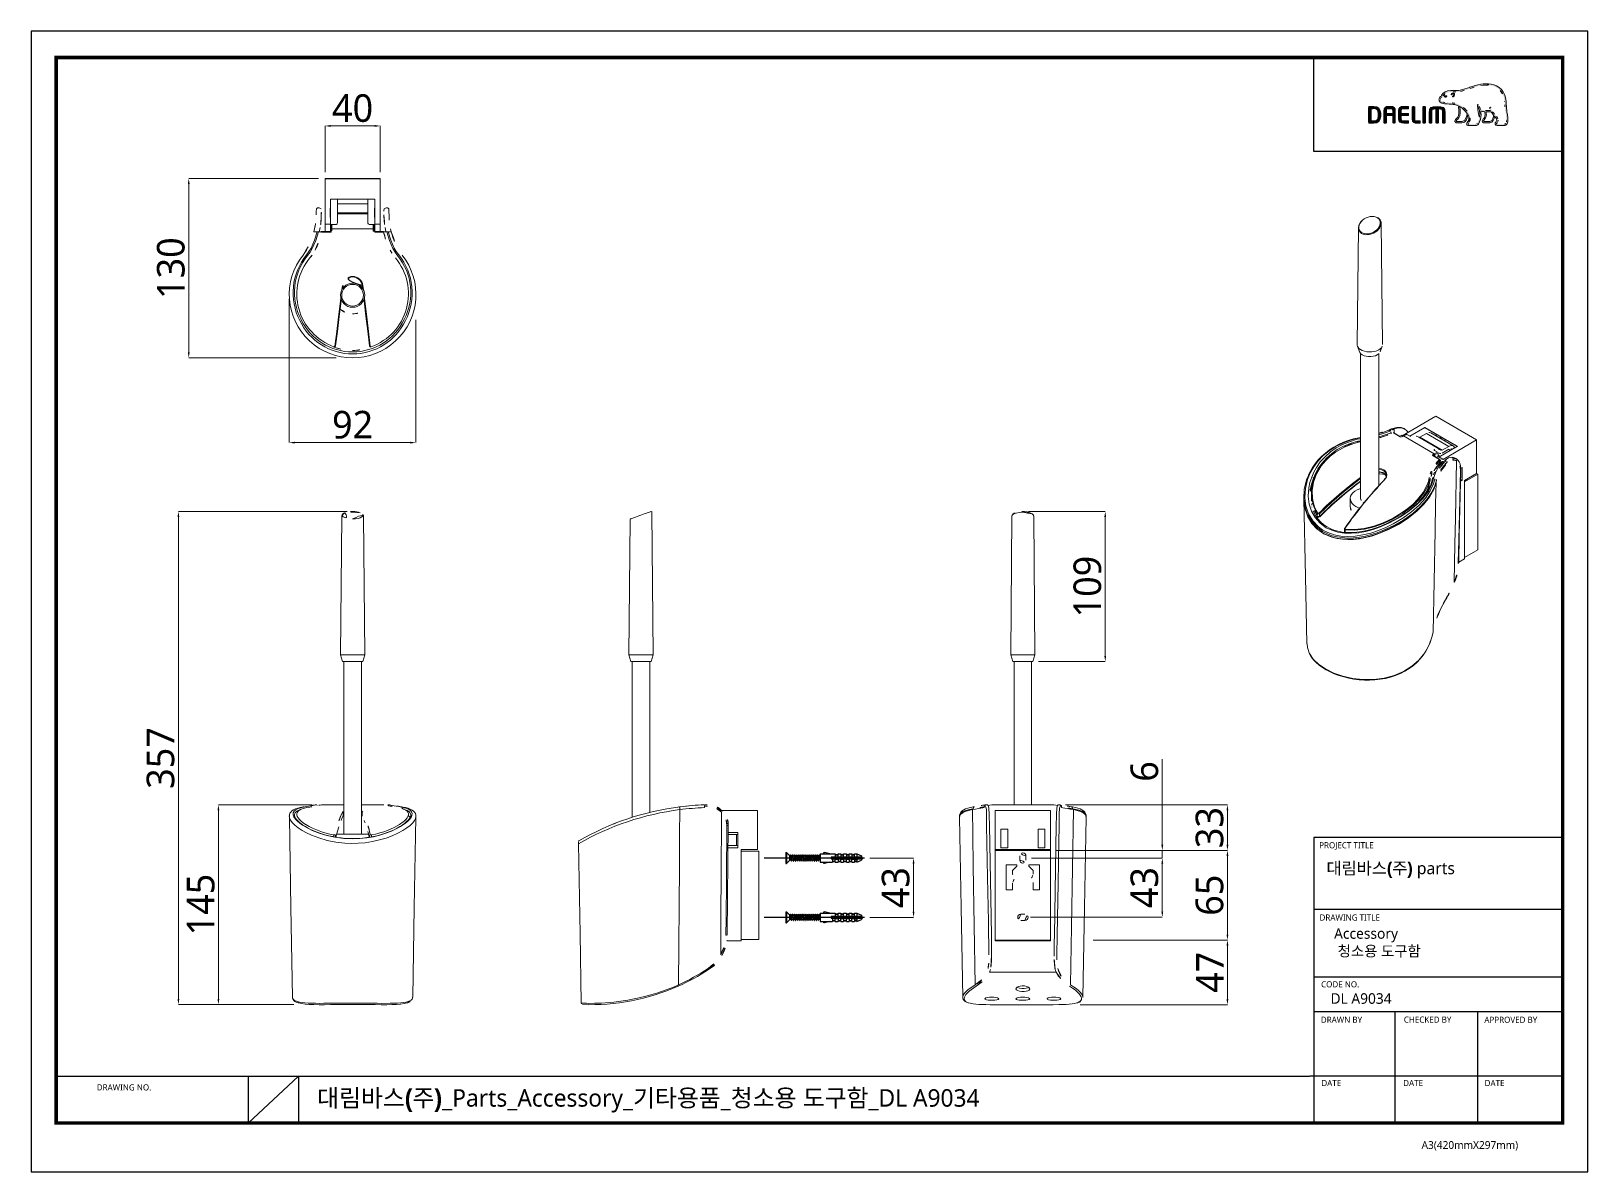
# Model space of a CAD drawing. Extents: x 16296660632 to 16296677184, y -37409619871 to -37409617003.
# Drawn here: x 16296676056 to 16296677184, y -37409617829 to -37409617003 of the extents above; entities outside this region: 1.
import ezdxf

# ---------------------------------------------------------------- set-up
doc = ezdxf.new("R2010")
doc.units = 0
doc.header["$LTSCALE"] = 194
doc.header["$MEASUREMENT"] = 0
doc.header["$PDMODE"] = 3
doc.header["$PDSIZE"] = -10
doc.linetypes.add('CENTER', pattern=[0.6, 0.375, -0.075, 0.075, -0.075])
doc.layers.get('0').update_dxf_attribs({"linetype": 'CONTINUOUS'})
doc.layers.get('DEFPOINTS').update_dxf_attribs({"linetype": 'CONTINUOUS'})
doc.layers.add('BODY', color=7, linetype='CONTINUOUS')
doc.layers.add('레이어 1', color=7, linetype='CONTINUOUS', lineweight=0)
doc.styles.add('Daelim Dimension', font='')
doc.styles.get('Daelim Dimension').set_extended_font_data('NanumGothic')
doc.dimstyles.new('DEFAULT', dxfattribs={"dimscale": 2, "dimtxt": 2, "dimasz": 2, "dimexe": 0, "dimexo": 2, "dimgap": 1, "dimtad": 1, "dimdec": 1, "dimzin": 9, "dimdsep": 46, "dimtxsty": 'Daelim Dimension', "dimcen": 0.5, "dimclrd": 252, "dimclre": 252, "dimclrt": 3, "dimadec": 1, "dimazin": 0, "dimtfac": 1, "dimtdec": 1, "dimtix": 1, "dimtmove": 0, "dimatfit": 3, "dimfxl": 1, "dimtolj": 1, "dimtzin": 1, "dimlwd": 9, "dimlwe": 9, "dimarcsym": 0})

msp = doc.modelspace()

# ---------------------------------------------------------------- texts
at = {"color": 5, "ltscale": 40, "style": 'Daelim Dimension'}
for s, height, p in [('PROJECT TITLE', 4.45295286, (16296676989.62479, -37409617594.909721)), ('DRAWING TITLE', 4.45295286, (16296676989.91029, -37409617647.318588)), ('CODE NO.', 4.4529529, (16296676991.02697, -37409617695.71669)), ('DRAWN BY', 4.4529529, (16296676990.85235, -37409617721.384567)), ('CHECKED BY', 4.4529529, (16296677051.016649, -37409617721.305603)), ('APPROVED BY', 4.45295286, (16296677109.36652, -37409617721.449432)), ('DRAWING NO.', 4.45295286, (16296676103.56789, -37409617770.435043)), ('DATE', 4.4529529, (16296676991.200159, -37409617767.27977)), ('DATE', 4.4529529, (16296677050.543131, -37409617767.27977)), ('DATE', 4.4529529, (16296677109.571289, -37409617767.27977)), ('A3(420mmX297mm)', 5.6201103, (16296677063.855631, -37409617812.768562))]:
    msp.add_text(s, height=height, dxfattribs=at).set_placement(p)
at = {"attachment_point": 1, "style": 'Daelim Dimension'}
for s, insert, char_height, width in [('{\\fPretendard Variable SemiBold|b0|i0|c129|p2;\\C7;대림바스(주)} parts', (16296676994.92136, -37409617604.966217), 8.72906804, 140.29587543), (' Accessory\\P  청소용 도구함', (16296676997.878901, -37409617652.826157), 7.6515049, 186.52442153), ('DL A9034', (16296676997.878901, -37409617699.948517), 7.6515049, 128.76700309)]:
    msp.add_mtext(s, dxfattribs=dict(at, insert=insert, char_height=char_height, width=width))
at = {"color": 2, "insert": (16296676263.314489, -37409617769.510437), "char_height": 12.648406025, "width": 645.47531968, "attachment_point": 1, "style": 'Daelim Dimension'}
msp.add_mtext('{\\fPretendard Variable SemiBold|b0|i0|c129|p2;대림바스(주)}_Parts_Accessory_{\\fGulim|b0|i0|c129|p50;기타용품}_{\\fGulim|b0|i0|c129|p50;청소용 도구함}_DL A9034', dxfattribs=at)

# ---------------------------------------------------------------- blocks, each defined once
blk = doc.blocks.new('*D3')
at = {"layer": 'BODY', "color": 5, "lineweight": 9, "ltscale": 0.7, "transparency": 16777216}
for p, q in [((16296676818.26105, -37409617596.3923), (16296676923.13895, -37409617596.3923)), ((16296676923.13895, -37409617600.3923), (16296676923.13895, -37409617657.3923)), ((16296676825.70607, -37409617661.3923), (16296676923.13895, -37409617661.3923))]:
    blk.add_line(p, q, dxfattribs=at)
at = {"layer": 'BODY', "color": 5, "ltscale": 0.7, "transparency": 16777216}
for points in [[(16296676922.47229, -37409617600.3923), (16296676923.80562, -37409617600.3923), (16296676923.13895, -37409617596.3923)], [(16296676922.47229, -37409617657.3923), (16296676923.80562, -37409617657.3923), (16296676923.13895, -37409617661.3923)]]:
    blk.add_solid(points, dxfattribs=at)
at = {"layer": 'DEFPOINTS', "color": 0, "ltscale": 0.7, "transparency": 16777216}
for p in [(16296676814.26105, -37409617596.3923), (16296676821.70607, -37409617661.3923), (16296676923.13895, -37409617661.3923)]:
    blk.add_point(p, dxfattribs=at)
at = {"layer": 'BODY', "color": 7, "ltscale": 0.7, "transparency": 16777216, "insert": (16296676910.25198, -37409617628.8923), "char_height": 20, "attachment_point": 5, "rotation": 90, "style": 'Daelim Dimension'}
blk.add_mtext('\\A1;65', dxfattribs=at)
blk = doc.blocks.new('*D4')
at = {"layer": 'BODY', "color": 5, "lineweight": 9, "ltscale": 0.7, "transparency": 16777216}
for p, q in [((16296676778.858231, -37409617350.834641), (16296676834.581791, -37409617350.834641)), ((16296676834.581791, -37409617354.834641), (16296676834.581791, -37409617455.592667)), ((16296676786.15731, -37409617459.592667), (16296676834.581791, -37409617459.592667))]:
    blk.add_line(p, q, dxfattribs=at)
at = {"layer": 'BODY', "color": 5, "ltscale": 0.7, "transparency": 16777216}
for points in [[(16296676833.915131, -37409617354.834641), (16296676835.248461, -37409617354.834641), (16296676834.581791, -37409617350.834641)], [(16296676833.915131, -37409617455.592667), (16296676835.248461, -37409617455.592667), (16296676834.581791, -37409617459.592667)]]:
    blk.add_solid(points, dxfattribs=at)
at = {"layer": 'DEFPOINTS', "color": 0, "ltscale": 0.7, "transparency": 16777216}
for p in [(16296676774.858231, -37409617350.834641), (16296676782.15731, -37409617459.592667), (16296676834.581791, -37409617459.592667)]:
    blk.add_point(p, dxfattribs=at)
at = {"layer": 'BODY', "color": 7, "ltscale": 0.7, "transparency": 16777216, "insert": (16296676821.69482, -37409617405.213654), "char_height": 20, "attachment_point": 5, "rotation": 90, "style": 'Daelim Dimension'}
blk.add_mtext('\\A1;109', dxfattribs=at)
blk = doc.blocks.new('*D5')
at = {"layer": 'BODY', "color": 5, "lineweight": 9, "ltscale": 0.7, "transparency": 16777216}
for p, q in [((16296676269.02644, -37409617104.823608), (16296676269.02644, -37409617071.341499)), ((16296676273.02644, -37409617071.341499), (16296676305.02644, -37409617071.341499)), ((16296676309.02644, -37409617104.823608), (16296676309.02644, -37409617071.341499))]:
    blk.add_line(p, q, dxfattribs=at)
at = {"layer": 'BODY', "color": 5, "ltscale": 0.7, "transparency": 16777216}
for points in [[(16296676273.02644, -37409617070.674843), (16296676273.02644, -37409617072.008163), (16296676269.02644, -37409617071.341499)], [(16296676305.02644, -37409617070.674843), (16296676305.02644, -37409617072.008163), (16296676309.02644, -37409617071.341499)]]:
    blk.add_solid(points, dxfattribs=at)
at = {"layer": 'DEFPOINTS', "color": 0, "ltscale": 0.7, "transparency": 16777216}
for p in [(16296676309.02644, -37409617071.341499), (16296676269.02644, -37409617108.823608), (16296676309.02644, -37409617108.823608)]:
    blk.add_point(p, dxfattribs=at)
at = {"layer": 'BODY', "color": 7, "ltscale": 0.7, "transparency": 16777216, "insert": (16296676289.02644, -37409617058.526047), "char_height": 20, "attachment_point": 5, "style": 'Daelim Dimension'}
blk.add_mtext('\\A1;40', dxfattribs=at)
blk = doc.blocks.new('*D6')
at = {"layer": 'BODY', "color": 5, "lineweight": 9, "ltscale": 0.7, "transparency": 16777216}
for p, q in [((16296676243.126591, -37409617196.604103), (16296676243.126591, -37409617300.876244)), ((16296676334.926279, -37409617211.765556), (16296676334.926279, -37409617300.876244)), ((16296676247.126591, -37409617300.876244), (16296676330.926279, -37409617300.876244))]:
    blk.add_line(p, q, dxfattribs=at)
at = {"layer": 'BODY', "color": 5, "ltscale": 0.7, "transparency": 16777216}
for points in [[(16296676247.126591, -37409617300.209579), (16296676247.126591, -37409617301.542908), (16296676243.126591, -37409617300.876244)], [(16296676330.926279, -37409617300.209579), (16296676330.926279, -37409617301.542908), (16296676334.926279, -37409617300.876244)]]:
    blk.add_solid(points, dxfattribs=at)
at = {"layer": 'DEFPOINTS', "color": 0, "ltscale": 0.7, "transparency": 16777216}
for p in [(16296676243.126591, -37409617192.604103), (16296676334.926279, -37409617207.765556), (16296676334.926279, -37409617300.876244)]:
    blk.add_point(p, dxfattribs=at)
at = {"layer": 'BODY', "color": 7, "ltscale": 0.7, "transparency": 16777216, "insert": (16296676289.02644, -37409617287.989273), "char_height": 20, "attachment_point": 5, "style": 'Daelim Dimension'}
blk.add_mtext('\\A1;92', dxfattribs=at)
blk = doc.blocks.new('*D7')
at = {"layer": 'BODY', "color": 5, "lineweight": 9, "ltscale": 0.7, "transparency": 16777216}
for p, q in [((16296676264.25795, -37409617109.41593), (16296676170.23819, -37409617109.41593)), ((16296676170.23819, -37409617113.41593), (16296676170.23819, -37409617235.41593)), ((16296676277.15062, -37409617239.41593), (16296676170.23819, -37409617239.41593))]:
    blk.add_line(p, q, dxfattribs=at)
at = {"layer": 'BODY', "color": 5, "ltscale": 0.7, "transparency": 16777216}
for points in [[(16296676169.57152, -37409617113.41593), (16296676170.90486, -37409617113.41593), (16296676170.23819, -37409617109.41593)], [(16296676169.57152, -37409617235.41593), (16296676170.90486, -37409617235.41593), (16296676170.23819, -37409617239.41593)]]:
    blk.add_solid(points, dxfattribs=at)
at = {"layer": 'DEFPOINTS', "color": 0, "ltscale": 0.7, "transparency": 16777216}
for p in [(16296676268.25795, -37409617109.41593), (16296676170.23819, -37409617239.41593), (16296676281.15062, -37409617239.41593)]:
    blk.add_point(p, dxfattribs=at)
at = {"layer": 'BODY', "color": 7, "ltscale": 0.7, "transparency": 16777216, "insert": (16296676157.33691, -37409617174.41593), "char_height": 20, "attachment_point": 5, "rotation": 90, "style": 'Daelim Dimension'}
blk.add_mtext('\\A1;130', dxfattribs=at)
blk = doc.blocks.new('*D8')
at = {"layer": 'BODY', "color": 5, "lineweight": 9, "ltscale": 0.7, "transparency": 16777216}
for p, q in [((16296676259.587851, -37409617563.345886), (16296676191.76605, -37409617563.345886)), ((16296676191.76605, -37409617704.093697), (16296676191.76605, -37409617567.345886)), ((16296676245.463659, -37409617708.093697), (16296676191.76605, -37409617708.093697))]:
    blk.add_line(p, q, dxfattribs=at)
at = {"layer": 'BODY', "color": 5, "ltscale": 0.7, "transparency": 16777216}
for points in [[(16296676191.09939, -37409617567.345886), (16296676192.43272, -37409617567.345886), (16296676191.76605, -37409617563.345886)], [(16296676191.09939, -37409617704.093697), (16296676192.43272, -37409617704.093697), (16296676191.76605, -37409617708.093697)]]:
    blk.add_solid(points, dxfattribs=at)
at = {"layer": 'DEFPOINTS', "color": 0, "ltscale": 0.7, "transparency": 16777216}
for p in [(16296676191.76605, -37409617563.345886), (16296676263.587851, -37409617563.345886), (16296676249.463659, -37409617708.093697)]:
    blk.add_point(p, dxfattribs=at)
at = {"layer": 'BODY', "color": 7, "ltscale": 0.7, "transparency": 16777216, "insert": (16296676178.99353, -37409617635.719803), "char_height": 20, "attachment_point": 5, "rotation": 90, "style": 'Daelim Dimension'}
blk.add_mtext('\\A1;145', dxfattribs=at)
blk = doc.blocks.new('*D9')
at = {"layer": 'BODY', "color": 5, "lineweight": 9, "ltscale": 0.7, "transparency": 16777216}
for p, q in [((16296676285.02644, -37409617350.83464), (16296676162.75013, -37409617350.83464)), ((16296676162.75013, -37409617354.83464), (16296676162.75013, -37409617704.0937)), ((16296676246.46366, -37409617708.0937), (16296676162.75013, -37409617708.0937))]:
    blk.add_line(p, q, dxfattribs=at)
at = {"layer": 'BODY', "color": 5, "ltscale": 0.7, "transparency": 16777216}
for points in [[(16296676162.08346, -37409617354.83464), (16296676163.41679, -37409617354.83464), (16296676162.75013, -37409617350.83464)], [(16296676162.08346, -37409617704.0937), (16296676163.41679, -37409617704.0937), (16296676162.75013, -37409617708.0937)]]:
    blk.add_solid(points, dxfattribs=at)
at = {"layer": 'DEFPOINTS', "color": 0, "ltscale": 0.7, "transparency": 16777216}
for p in [(16296676289.02644, -37409617350.83464), (16296676162.75013, -37409617708.0937), (16296676250.46366, -37409617708.0937)]:
    blk.add_point(p, dxfattribs=at)
at = {"layer": 'BODY', "color": 7, "ltscale": 0.7, "transparency": 16777216, "insert": (16296676149.84885, -37409617529.46417), "char_height": 20, "attachment_point": 5, "rotation": 90, "style": 'Daelim Dimension'}
blk.add_mtext('\\A1;357', dxfattribs=at)
blk = doc.blocks.new('*D10')
at = {"layer": 'BODY', "color": 5, "lineweight": 9, "ltscale": 0.7, "transparency": 16777216}
for p, q in [((16296676805.74715, -37409617563.410454), (16296676923.13895, -37409617563.410454)), ((16296676923.13895, -37409617567.410454), (16296676923.13895, -37409617592.392303)), ((16296676818.261049, -37409617596.392303), (16296676923.13895, -37409617596.392303))]:
    blk.add_line(p, q, dxfattribs=at)
at = {"layer": 'BODY', "color": 5, "ltscale": 0.7, "transparency": 16777216}
for points in [[(16296676922.47229, -37409617567.410454), (16296676923.80562, -37409617567.410454), (16296676923.13895, -37409617563.410454)], [(16296676922.47229, -37409617592.392303), (16296676923.80562, -37409617592.392303), (16296676923.13895, -37409617596.392303)]]:
    blk.add_solid(points, dxfattribs=at)
at = {"layer": 'DEFPOINTS', "color": 0, "ltscale": 0.7, "transparency": 16777216}
for p in [(16296676801.74715, -37409617563.410454), (16296676814.261049, -37409617596.392303), (16296676923.13895, -37409617596.392303)]:
    blk.add_point(p, dxfattribs=at)
at = {"layer": 'BODY', "color": 7, "ltscale": 0.7, "transparency": 16777216, "insert": (16296676910.237671, -37409617579.901367), "char_height": 20, "attachment_point": 5, "rotation": 90, "style": 'Daelim Dimension'}
blk.add_mtext('\\A1;33', dxfattribs=at)
blk = doc.blocks.new('*D11')
at = {"layer": 'BODY', "color": 5, "lineweight": 9, "ltscale": 0.7, "transparency": 16777216}
for p, q in [((16296676825.70607, -37409617661.3923), (16296676923.13895, -37409617661.3923)), ((16296676923.13895, -37409617665.3923), (16296676923.13895, -37409617704.24083)), ((16296676816.45634, -37409617708.24083), (16296676923.13895, -37409617708.24083))]:
    blk.add_line(p, q, dxfattribs=at)
at = {"layer": 'BODY', "color": 5, "ltscale": 0.7, "transparency": 16777216}
for points in [[(16296676922.47229, -37409617665.3923), (16296676923.80562, -37409617665.3923), (16296676923.13895, -37409617661.3923)], [(16296676922.47229, -37409617704.24083), (16296676923.80562, -37409617704.24083), (16296676923.13895, -37409617708.24083)]]:
    blk.add_solid(points, dxfattribs=at)
at = {"layer": 'DEFPOINTS', "color": 0, "ltscale": 0.7, "transparency": 16777216}
for p in [(16296676821.70607, -37409617661.3923), (16296676812.45634, -37409617708.24083), (16296676923.13895, -37409617708.24083)]:
    blk.add_point(p, dxfattribs=at)
at = {"layer": 'BODY', "color": 7, "ltscale": 0.7, "transparency": 16777216, "insert": (16296676910.46657, -37409617684.81656), "char_height": 20, "attachment_point": 5, "rotation": 90, "style": 'Daelim Dimension'}
blk.add_mtext('\\A1;47', dxfattribs=at)
blk = doc.blocks.new('*D12')
at = {"layer": 'BODY', "color": 5, "lineweight": 9, "ltscale": 0.7, "transparency": 16777216}
for p, q in [((16296676781.10823, -37409617601.94814), (16296676875.93596, -37409617601.94814)), ((16296676875.93596, -37409617605.94814), (16296676875.93596, -37409617640.8923)), ((16296676780.35823, -37409617644.8923), (16296676875.93596, -37409617644.8923))]:
    blk.add_line(p, q, dxfattribs=at)
at = {"layer": 'BODY', "color": 5, "ltscale": 0.7, "transparency": 16777216}
for points in [[(16296676875.2693, -37409617605.94814), (16296676876.60263, -37409617605.94814), (16296676875.93596, -37409617601.94814)], [(16296676875.2693, -37409617640.8923), (16296676876.60263, -37409617640.8923), (16296676875.93596, -37409617644.8923)]]:
    blk.add_solid(points, dxfattribs=at)
at = {"layer": 'DEFPOINTS', "color": 0, "ltscale": 0.7, "transparency": 16777216}
for p in [(16296676777.10823, -37409617601.94814), (16296676776.35823, -37409617644.8923), (16296676875.93596, -37409617644.8923)]:
    blk.add_point(p, dxfattribs=at)
at = {"layer": 'BODY', "color": 7, "ltscale": 0.7, "transparency": 16777216, "insert": (16296676863.03468, -37409617623.42022), "char_height": 20, "attachment_point": 5, "rotation": 90, "style": 'Daelim Dimension'}
blk.add_mtext('\\A1;43', dxfattribs=at)
blk = doc.blocks.new('*D13')
at = {"layer": 'BODY', "color": 5, "lineweight": 9, "ltscale": 0.7, "transparency": 16777216}
for p, q in [((16296676875.93597, -37409617592.3923), (16296676875.93597, -37409617530.28813)), ((16296676798.85823, -37409617596.3923), (16296676875.93597, -37409617596.3923)), ((16296676875.93597, -37409617601.94814), (16296676875.93597, -37409617596.3923)), ((16296676781.10823, -37409617601.94814), (16296676875.93597, -37409617601.94814)), ((16296676875.93597, -37409617605.94814), (16296676875.93597, -37409617609.94814))]:
    blk.add_line(p, q, dxfattribs=at)
at = {"layer": 'BODY', "color": 5, "ltscale": 0.7, "transparency": 16777216}
for points in [[(16296676875.2693, -37409617592.3923), (16296676876.60263, -37409617592.3923), (16296676875.93597, -37409617596.3923)], [(16296676875.2693, -37409617605.94814), (16296676876.60263, -37409617605.94814), (16296676875.93597, -37409617601.94814)]]:
    blk.add_solid(points, dxfattribs=at)
at = {"layer": 'DEFPOINTS', "color": 0, "ltscale": 0.7, "transparency": 16777216}
for p in [(16296676794.85823, -37409617596.3923), (16296676777.10823, -37409617601.94814), (16296676875.93597, -37409617601.94814)]:
    blk.add_point(p, dxfattribs=at)
at = {"layer": 'BODY', "color": 7, "ltscale": 0.7, "transparency": 16777216, "insert": (16296676863.04899, -37409617539.198), "char_height": 20, "attachment_point": 5, "rotation": 90, "style": 'Daelim Dimension'}
blk.add_mtext('\\A1;6', dxfattribs=at)
blk = doc.blocks.new('A$C32580136')
at = {"linetype": 'Continuous', "lineweight": 15}
for p, q in [((56.5, 468.5), (55.2, 347.5)), ((81.4, 347.5), (80.1, 473.1)), ((59.9, 462.6), (59.1, 463.1)), ((55.5, 345.9), (57.6, 340.1)), ((79, 340.1), (81.2, 345.9)), ((58.8, 338.3), (58.8, 188.1)), ((77.8, 201.4), (77.8, 338.3)), ((88.1, 258.8), (89.4, 258)), ((90.9, 259.9), (88.5, 258.9)), ((88.5, 258.9), (89.2, 258.5)), ((89.2, 258.1), (89.2, 258.5)), ((91.7, 259.4), (90.9, 259.9)), ((93.6, 260.1), (91.7, 259.4)), ((93.6, 260.1), (93.7, 255.9)), ((101.7, 253.1), (136.6, 273.3)), ((104.7, 260), (103.8, 260.5)), ((109.7, 252.8), (125.2, 261.7)), ((159.1, 242.2), (125.2, 261.7)), ((125.2, 261.6), (125.2, 261.7)), ((125.2, 261.6), (159, 242.1)), ((125.3, 261.3), (158.8, 242)), ((136.6, 273.3), (179, 248.8)), ((90.5, 255.2), (90.5, 256.2)), ((92.8, 256.1), (92.7, 256)), ((99.8, 252), (93, 256)), ((100.2, 252.1), (93.4, 256)), ((102.5, 252.7), (101.6, 253.2)), ((103.3, 252.9), (103.3, 252.9)), ((103.3, 252.9), (135.1, 234.5)), ((106.4, 254.5), (106.1, 254.5)), ((106.8, 254.5), (110, 252.7)), ((142.4, 238.3), (119.1, 251.7)), ((126.9, 255.6), (120.1, 251.7)), ((120.1, 251.7), (143.4, 238.2)), ((126.9, 255.6), (150.3, 242.1)), ((154.7, 242.6), (131.4, 256)), ((137.1, 254.5), (137.1, 252.7)), ((139.9, 231.1), (159.1, 242.2)), ((141.4, 252), (141.4, 250.3)), ((143, 251.1), (143, 249.3)), ((150.3, 242.1), (143.4, 238.2)), ((144.2, 228.6), (179, 248.8)), ((146.2, 247.5), (146.2, 249.3)), ((179, 248.8), (179, 213.9)), ((140.6, 228.5), (133.8, 232.4)), ((141, 228.5), (134.2, 232.5)), ((134.3, 232.8), (134.4, 232.4)), ((135.1, 234.5), (138.6, 236.1)), ((135.1, 234.5), (135.1, 234.5)), ((135.4, 238.9), (135.4, 238)), ((135.4, 238), (138.6, 236.1)), ((139.1, 235.2), (135.7, 233.6)), ((135.7, 233.6), (135.7, 231.6)), ((139.1, 235.2), (139.2, 232.7)), ((139.2, 233.1), (141.3, 231.9)), ((139.2, 231.4), (139.2, 232.7)), ((144, 228.7), (139.8, 231.2)), ((139.8, 224), (141.3, 226.8)), ((140.2, 235.2), (140.9, 234.8)), ((140.3, 235.2), (140.8, 234.8)), ((141.3, 226.6), (141.3, 226.8)), ((141.4, 227.1), (141.4, 227.9)), ((143.2, 235), (150.2, 239.1)), ((144.2, 226.4), (145.5, 225.6)), ((145, 226.3), (145, 225.9)), ((145, 226.3), (145.7, 225.8)), ((145.7, 225.8), (147.3, 227.3)), ((146.5, 227.8), (147.8, 228.8)), ((147.3, 227.3), (146.5, 227.8)), ((150.2, 239), (152, 238)), ((157.7, 229.4), (156.7, 229.9)), ((157.7, 229.3), (157.9, 229.2)), ((132.7, 213.3), (132.7, 215.8)), ((136.6, 215.8), (134.7, 210)), ((136.4, 219.1), (138.8, 222.1)), ((137.8, 219.3), (137, 219.8)), ((141.2, 223.9), (141.2, 224.5)), ((146.6, 223.1), (146.6, 223.7)), ((148.6, 225.6), (146.8, 224)), ((162.7, 219.3), (162.3, 219.5)), ((163.9, 220.4), (162.6, 219.6)), ((162.6, 218.4), (162.6, 218.4)), ((162.7, 219.3), (162.7, 209.5)), ((163.9, 206.9), (163.9, 220.4)), ((179, 213.9), (166.5, 206.6)), ((166.5, 205.4), (180.1, 213.2)), ((179, 213.9), (180.1, 213.2)), ((180.1, 213.2), (180.1, 134.9)), ((10.1, 209.1), (9.4, 203.3)), ((10.1, 209.1), (9.7, 207.9)), ((130.7, 206.7), (130.7, 209.2)), ((130.7, 209.2), (130.7, 209.2)), ((130.7, 209.2), (130.7, 209.2)), ((130.7, 206.6), (130.8, 207.1)), ((130.7, 206.7), (130.7, 206.7)), ((130.7, 206.6), (130.7, 206.6)), ((137.3, 207.1), (137.3, 207.1)), ((137.3, 206.6), (137.3, 207.1)), ((162.3, 206), (163.9, 206.9)), ((163.9, 206.9), (162.4, 207.8)), ((169.4, 208), (166.5, 206.4)), ((166.5, 125.8), (166.5, 206.6)), ((166.5, 127), (166.5, 205.4)), ((169.2, 208.2), (169.4, 208)), ((0, 190.2), (0, 189.1)), ((0.2, 187.6), (0.4, 192.3)), ((8.3, 179.5), (8.3, 179.2)), ((48.1, 188.1), (48.1, 179.5)), ((61.6, 184.2), (62.5, 183.7)), ((124.9, 190.9), (124.8, 191.2)), ((13.9, 169.9), (14, 172.4)), ((16.3, 169.6), (16.3, 172.3)), ((16.4, 169.2), (16.5, 169.2)), ((42.1, 156.5), (42, 154)), ((42.9, 153.1), (43, 155.6)), ((180.1, 134.9), (166.5, 127)), ((160.4, 122.3), (166.5, 125.8)), ((141.2, 72.8), (146.7, 83.3))]:
    blk.add_line(p, q, dxfattribs=at)
at = {"linetype": 'Continuous', "lineweight": 15, "flags": 128}
for points in [[(59.1, 463.1), (58.9, 463.3), (57.1, 465.5), (56.5, 468.2), (57, 471.2), (58.8, 474.3), (60.6, 476)], [(69.9, 480.1), (69.9, 480.1), (73.8, 479.9), (76.9, 478.7), (79, 476.7), (80, 474.1), (79.8, 471.1), (78.4, 468), (75.9, 465.2)], [(75.9, 465.2), (75.7, 465.1), (72.1, 462.8), (67.9, 461.5), (63.9, 461.3), (60.5, 462.3), (59.9, 462.6)], [(55.2, 347.5), (55.3, 346.5), (55.9, 345), (57, 343.6), (58.6, 342.4), (60.5, 341.4), (62.8, 340.6), (65.3, 340.1), (68, 339.9), (70.6, 340), (73.2, 340.5), (75.5, 341.2), (77.6, 342.1)], [(57.6, 340.1), (58, 339.3), (59, 338), (60.6, 336.9), (62.5, 336), (64.7, 335.4), (67.1, 335.1), (69.5, 335.1), (71.9, 335.4), (74.1, 336), (76, 336.9)], [(88.1, 258.8), (81.7, 256.5), (77.8, 255.4)], [(77.8, 254.2), (81.2, 255.1), (89.4, 258)], [(90.4, 260), (89.8, 259.8), (87.7, 259)], [(103.7, 260.5), (102.8, 261), (100.8, 261.6), (98.6, 261.8), (96.2, 261.7), (93.6, 261.1), (90.9, 260.2), (90.4, 260)], [(103.8, 260.5), (102, 261.2), (99.7, 261.7), (97, 261.6), (94.1, 261), (90.9, 259.9)], [(107.9, 256.7), (107.6, 257.2), (106, 259), (104.1, 260.3), (101.9, 261), (99.3, 261.2), (96.4, 260.9), (93.6, 260.1)], [(58.8, 250.9), (54.3, 250.1), (46.8, 248), (39.6, 245.2), (32.8, 241.8), (26.1, 237.4), (20.1, 232.5), (14.8, 227), (10.4, 221), (6.7, 214.6), (3.9, 207.9), (1.6, 198.4), (1.1, 188.9), (2.2, 180.4), (4.9, 172.4), (9.3, 165.1), (15.2, 158.9), (19.8, 155.5), (25, 152.8), (31.4, 150.6), (38.2, 149.3), (45.3, 148.8), (53.2, 149.2), (61.3, 150.5), (69.4, 152.4), (77.3, 155), (85, 158.2), (92.4, 161.8), (102.4, 167.7), (111.6, 174.4), (119.4, 181.3), (125.9, 188.5), (131, 195.9), (134.4, 203.4), (135.6, 208.4), (135.6, 208.4)], [(58.8, 251.3), (57, 251), (51.5, 249.8), (46.1, 248.2), (41, 246.3), (36, 244), (31.2, 241.4), (26.6, 238.4), (22.3, 235.1), (18.3, 231.5), (14.7, 227.7), (11.4, 223.6), (8.5, 219.4), (6, 214.8), (4.9, 212.3)], [(8.3, 210.3), (10.4, 215.3), (13, 220.1), (17.1, 226), (22, 231.4), (27.6, 236.3), (33.6, 240.5), (40.2, 244), (47.2, 246.9), (55.4, 249.4), (58.8, 250)], [(58.8, 246.9), (57.9, 246.7), (51.8, 245.2), (41.9, 241.4), (32.9, 236.2), (27.3, 232), (22.3, 227.2), (18, 222), (13.1, 213.6), (10, 204.9), (8.6, 196.5), (8.9, 188.2), (9.2, 186.3), (11.2, 179.2), (14.4, 172.9)], [(58.8, 248), (55.9, 247.4), (47.9, 245), (41.1, 242.2), (34.7, 238.7), (28.9, 234.6), (23.4, 229.8), (18.7, 224.5), (14.7, 218.8), (12.1, 214), (10.1, 209.1)], [(90.5, 256.2), (82.1, 253.3), (77.8, 252)], [(83.6, 252.8), (78.7, 251.3), (77.8, 251)], [(102.9, 252.9), (102.7, 252.8), (101.6, 252.1)], [(106.8, 254.5), (105.9, 254.2), (103.3, 252.9)], [(106.8, 254.5), (106.6, 254.6), (106.4, 254.6), (106.4, 254.6)], [(156.3, 240.5), (156.1, 241), (155.5, 241.9), (154.7, 242.6), (153.8, 242.9), (152.7, 243), (151.5, 242.7), (150.3, 242.1)], [(14, 172.4), (14, 172.4), (10.3, 179.7), (8.4, 187.7), (8.1, 196.1), (9.4, 204.5), (12.6, 213.3), (17.6, 221.7), (21.9, 226.9), (26.9, 231.8), (31, 234.9)], [(133.8, 232.4), (133.5, 232.6), (133.4, 232.9), (133.4, 233.2), (133.6, 233.5), (133.8, 233.7)], [(133.8, 233.7), (134.6, 234.2), (135.1, 234.5)], [(134.2, 232.5), (134.2, 232.5), (134.1, 232.5), (134.1, 232.5)], [(135.7, 233.6), (135.2, 233.3), (134.3, 232.8)], [(135.4, 238), (135.1, 238.2), (135, 238.4), (135, 238.7), (135.2, 238.8), (135.4, 238.9)], [(135.7, 233.6), (135.7, 233.6), (135.7, 233.6)], [(144.2, 226.4), (139.9, 221.3), (136.6, 215.8)], [(141.2, 226.3), (141.3, 226.5), (141.3, 226.6)], [(141.2, 226.3), (141.3, 226.4), (141.3, 226.6)], [(141.3, 226.8), (141.3, 226.9), (141.3, 227.6)], [(141.4, 226.7), (141.4, 226.8), (141.4, 227.1)], [(143.3, 226.4), (143.3, 226.4), (143.6, 226.5), (143.9, 226.5), (144.2, 226.4)], [(147.8, 228.8), (149.9, 230.1), (152.1, 230.7), (154.2, 230.8), (156.2, 230.2), (156.7, 229.9)], [(158.2, 227.3), (157, 167.9), (156.5, 141), (155.7, 101.5)], [(162.6, 218.4), (162.6, 219.1), (162.4, 221.7), (161.8, 224.1), (160.9, 226.2), (159.6, 227.9), (158, 229.2), (157.9, 229.3)], [(4.3, 170.8), (4, 171.3), (1.3, 179.3), (0, 188.1), (0.5, 197.6), (2.9, 207.3), (4.8, 212)], [(89.5, 163.4), (79.4, 158.8), (71.9, 156.1), (64.3, 154.1), (56.7, 152.7), (49.4, 152.1), (42.2, 152.3), (35.4, 153.3), (29, 155.2), (23.2, 157.9), (16.8, 162.6), (11.7, 168.4), (7.9, 175), (5.5, 182.4), (4.6, 190.7), (5.1, 199.1), (6.4, 204.7), (8.3, 210.3)], [(43, 156.4), (52.6, 156.1), (62.5, 157.2), (72.5, 159.6), (82.3, 163.1), (92.4, 167.9), (101.8, 173.6), (107.7, 177.9), (113.1, 182.4), (117.9, 187.2), (123.5, 194.3), (127.5, 201.5), (129, 205.7), (129.8, 209.8)], [(77.8, 219.2), (80.6, 218.8), (83.4, 217.5), (85.3, 215.5), (86.1, 212.9), (85.5, 210.2), (83.7, 207.5)], [(85.4, 212.3), (85.4, 212.4), (84.7, 214.8), (82.9, 216.7), (80.3, 217.9), (77.8, 218.3)], [(77.8, 215.8), (78.9, 215.8), (81.9, 214.9), (84, 213.3), (85.2, 211.1), (85.2, 210.7)], [(77.8, 215.3), (78, 215.3), (80, 215), (81.8, 214.4), (83.2, 213.6), (84.3, 212.6), (85, 211.4), (85.2, 210.7)], [(84.2, 212.9), (78.8, 213.6), (77.8, 213.7)], [(134.7, 210), (132.7, 202.9), (129, 195.7), (123.7, 188.6), (117.1, 181.8), (109.1, 175.2), (100.2, 169.2), (89.5, 163.4)], [(132.6, 212.9), (132.6, 212.9), (132.7, 212.9)], [(132.7, 212.9), (132.7, 213.1), (132.7, 213.3)], [(137.3, 220.3), (137.6, 220.1), (138.1, 219.9)], [(137.4, 220.3), (137.4, 220.1), (137.5, 219.5)], [(137.9, 219.6), (137.6, 219.5), (137.5, 219.5)], [(138.9, 222.7), (139.3, 223.2), (139.8, 224)], [(141.2, 223.9), (141.1, 224.7), (140.6, 225.2), (140.6, 225.3)], [(142.3, 225.4), (141.6, 225.6), (140.7, 225.5)], [(141, 225.6), (141, 225.5), (141.2, 224.5)], [(146.8, 224), (146.8, 223.4), (146.8, 222.8)], [(159.9, 120.9), (160, 123.3), (160.2, 133), (161.1, 172.1), (162.2, 217.8)], [(160.4, 121.5), (161, 150), (162.6, 218.4)], [(162.3, 219.4), (162.4, 219.4), (162.7, 219.3)], [(162.7, 209.5), (162.4, 209.6), (162.4, 209.6)], [(137.3, 206.6), (135.1, 199.1), (131, 191.4), (125.4, 184), (118.2, 176.6), (109.8, 169.7), (100.2, 163.2), (89.5, 157.3), (77.9, 152.3), (71.9, 150.2), (65.8, 148.5), (59.5, 147.2), (53.2, 146.3), (47.5, 146), (41.8, 146.1), (36.1, 146.7), (30.6, 147.9), (22.1, 151.1), (18.2, 153.4), (14.5, 156.1), (9, 161.8), (4.7, 168.5), (1.7, 176.2), (0.2, 184.5), (0.2, 187.6)], [(137, 204.8), (134.5, 197.3), (130.2, 189.6), (124.4, 182.2), (117, 174.9), (108.4, 168.1), (98.6, 161.7), (87.8, 155.9), (76, 151.2), (70, 149.2), (63.9, 147.7), (57.6, 146.5), (51.3, 145.8), (45.6, 145.6), (40.1, 145.9), (34.5, 146.7), (29.1, 148), (20.9, 151.5), (13.6, 156.6), (8.3, 162.4), (4.2, 169.3), (2, 175.5)], [(137.3, 207.1), (136, 202.1), (132.6, 194.6), (127.4, 187), (120.9, 179.8), (112.9, 172.7), (103.7, 166.1), (93.3, 160.1), (82, 154.9), (76, 152.6), (69.9, 150.7), (63.8, 149.2), (57.7, 148.1), (51.5, 147.4), (45.3, 147.2), (39.9, 147.6), (34.7, 148.3), (29.5, 149.6), (24.6, 151.4), (19.3, 154.1), (14.5, 157.6), (8.6, 163.8), (4.3, 170.8)], [(8, 194.3), (8, 192.9), (7.9, 191.8)], [(58.8, 208.7), (55.1, 206), (42, 195.6), (29, 184.3), (16.3, 172.3), (16.3, 172.3), (16.3, 172.3)], [(16.3, 169.6), (16.3, 169.6), (28.8, 181.4), (41.6, 192.6), (54.9, 203.3), (58.8, 206.1)], [(130.7, 209.2), (130.7, 209.2), (129.8, 205), (128.3, 200.8), (124.2, 193.5), (118.6, 186.4), (113.8, 181.6), (108.3, 177), (102.4, 172.7), (92.9, 167), (82.6, 162.2), (72.7, 158.7), (62.7, 156.4), (52.6, 155.3), (43, 155.6), (43, 155.6)], [(58.8, 198.4), (57.9, 198.1), (55.2, 197), (52.9, 195.6), (50.9, 194.1), (49.4, 192.3), (48.5, 190.5), (48.1, 188.6), (48.2, 186.6), (48.9, 184.8), (50.1, 183), (51.8, 181.3), (54, 179.8)], [(132.3, 205), (131.4, 202.3), (129.8, 198.7), (127.7, 195.2), (125.3, 191.6), (122.5, 188.1), (119.3, 184.7), (115.9, 181.4), (112, 178.1), (107.8, 174.8), (103.3, 171.7), (98.6, 168.8), (93.6, 166), (89.2, 163.8)], [(119.2, 184.6), (124.3, 191), (128.3, 198.3), (129.8, 202.5), (130.7, 206.7), (130.7, 206.7), (130.7, 206.7)], [(129.9, 202.8), (129.8, 201.4), (127.4, 194.7)], [(133.3, 209.1), (132.6, 205.9), (132.3, 205)], [(133.8, 49.7), (135.9, 154.8), (136.5, 182.5), (137, 204.8)], [(0.1, 187.6), (1.8, 107.5), (3.3, 37.8)], [(54, 179.8), (56.5, 178.6), (58, 178)], [(89.2, 163.8), (86.7, 162.6), (81.5, 160.2), (76.1, 158.1), (70.7, 156.4), (65.4, 154.9), (60.1, 153.9), (54.9, 153.2), (49.7, 152.9), (44.7, 153), (39.9, 153.4), (35.4, 154.3), (31.1, 155.5), (27.2, 157.1), (23.6, 159), (20.3, 161.3), (17.4, 163.8), (14.8, 166.8), (12.4, 170), (10.4, 173.6), (9.7, 175.3)], [(11, 175.8), (13.9, 169.9), (13.9, 169.9), (13.9, 169.9)], [(14, 169.4), (13.9, 169.6), (13.9, 169.9)], [(14.4, 172.9), (14.4, 172.9), (14.6, 172.8), (14.8, 172.7), (15, 172.8), (15.3, 172.9), (15.6, 173.1)], [(15, 169.4), (15, 169.4), (15.4, 169.4), (15.4, 169.4)], [(16, 169.5), (16, 169.5), (16.3, 169.6), (16.3, 169.6)], [(16.5, 169.2), (16.5, 169.2), (16.5, 169.3), (16.4, 169.4), (16.3, 169.6)], [(89.2, 163.8), (89.2, 163.8), (89.3, 163.7), (89.5, 163.4), (89.5, 163.4)], [(42.1, 154), (42, 153.9), (42.2, 153.6), (42.5, 153.3), (42.8, 153.2), (42.9, 153.1), (42.9, 153.1), (42.9, 153.1)], [(42.4, 157.4), (42.2, 156.9), (42.1, 156.5)], [(42.1, 154), (42.1, 153.6), (42.3, 153.2)], [(42.4, 157.4), (42.4, 157.3), (42.4, 157.3)], [(42.8, 157.4), (42.7, 157.4), (42.6, 157.4), (42.5, 157.4), (42.4, 157.4), (42.4, 157.4), (42.4, 157.4)], [(42.8, 157.4), (42.6, 157.1), (42.6, 156.8), (42.7, 156.6), (42.8, 156.5), (43, 156.4), (43, 156.4)], [(42.9, 153.1), (42.9, 153.1), (49.2, 152.9)], [(155.7, 101.5), (155.8, 101.4), (155.9, 101.5), (156, 101.5), (156, 101.5)], [(3.5, 37.8), (3.7, 33.7), (5.7, 28.2), (5.9, 27.5), (9.8, 21.7), (15.4, 16.3), (22.5, 11.6), (31, 7.4), (40.3, 4.2), (50.7, 1.9), (61.3, 0.7), (72.5, 0.8), (83.1, 2.2), (93.7, 5), (103.1, 9), (111.7, 14.4), (119.1, 20.8), (125.2, 28.3), (129.9, 36.7), (133, 45.7), (133, 45.9), (133.8, 49.7)], [(5.7, 27.8), (6, 27.2), (7.8, 24.1), (10, 21.2), (12.7, 18.3), (15.9, 15.6), (19.3, 13), (23.1, 10.7), (27.2, 8.6), (31.6, 6.6), (36.3, 4.9), (41.3, 3.4), (46.5, 2.1), (51.9, 1.1), (57.3, 0.4), (62.8, 0), (68.2, 0), (73.6, 0.3), (79.1, 0.9), (84.5, 1.9), (89.9, 3.3), (95.1, 5), (100.1, 7), (104.7, 9.4), (109.1, 12), (113.1, 15), (116.9, 18.3), (120.4, 22), (123.7, 25.9), (126.5, 30), (128.9, 34.4), (130.9, 39), (132.4, 43.6), (132.9, 45.6)]]:
    blk.add_lwpolyline(points, dxfattribs=at)
at = {"linetype": 'Continuous', "lineweight": 15}
for centre, radius, start, end in [((73.3, 342.5), 6.26, 296.5349, 337.1134), ((74.9, 348.1), 6.55, 294.1509, 355.0033), ((49.1, 356.7), 105, 285.8639, 291.3239), ((87.6, 258.2), 0.694, 51.0325, 115.1974), ((88, 258.4), 0.668, 49.3431, 132.6913), ((30.9, 413.8), 165.9, 290.5709, 291.4853), ((88.2, 256.1), 2.27, 2.4748, 58.4701), ((90.5, 259.5), 0.524, 38.8088, 104.7759), ((125.5, 261.6), 0.378, 174.422, 234.2669), ((67.9, 185.6), 61.8, 106.9261, 126.6982), ((68.3, 193.1), 54.8, 100.0207, 109.6266), ((40, 389.4), 143.6, 285.2901, 291.6798), ((47.9, 366.9), 119.6, 287.353, 292.0239), ((93, 255.4), 0.75, 60.0027, 111.4518), ((92.8, 255.8), 0.257, 37.1412, 101.3579), ((93.2, 255.7), 0.371, 64.6945, 129.2999), ((100, 250), 3.54, 63.8714, 118.5531), ((100.9, 254), 2.22, 242.4866, 299.7466), ((100.1, 251.7), 0.369, 63.7435, 129.4051), ((100.9, 253.3), 1.43, 243.2286, 299.2769), ((101.7, 251.8), 0.353, 52.1089, 117.3977), ((252, 6.9), 287.4, 121.1623, 121.4736), ((109.6, 243.4), 11.6, 107.5768, 125.2358), ((103.1, 252.6), 0.351, 52.0187, 118.7216), ((103.1, 252.6), 0.355, 52.33, 116.4823), ((111.4, 255.4), 3.08, 241.9471, 282.5782), ((114.8, 243.7), 9.15, 62.0612, 107.3913), ((119.6, 252.3), 0.774, 251.5305, 304.8934), ((129.5, 251.9), 4.5, 65.581, 125.3504), ((170.6, 197.5), 43.2, 134.0503, 153.8181), ((175.4, 193.8), 48.1, 135.2461, 152.784), ((133.2, 232.7), 1.19, 5.0126, 57.5599), ((134, 232.1), 0.371, 64.6945, 129.2999), ((134.5, 232.5), 0.352, 114.1805, 173.853), ((134.5, 233.5), 1.18, 4.6294, 57.5154), ((134.5, 233.5), 1.18, 4.6254, 57.5163), ((169.1, 199.3), 37.4, 133.6756, 154.7379), ((138.1, 230.3), 9.09, 60.3812, 107.4638), ((138.2, 227.8), 3.7, 65.1598, 117.2646), ((138, 235.2), 1.15, 2.3423, 57.5813), ((137.4, 229.6), 6.27, 56.8949, 73.2966), ((152, 218.8), 13.1, 145.2146, 157.6038), ((140.9, 228.2), 0.371, 64.6945, 129.2999), ((140.3, 227.5), 0.996, 6.8528, 70.3879), ((141.9, 236.8), 2.21, 242.6824, 305.7727), ((142.5, 225.6), 3.49, 60.4961, 118.7819), ((140.6, 227.9), 0.75, 1.557, 60.0027), ((141.1, 227.9), 0.316, 309.8336, 359.311), ((141.1, 227.1), 0.316, 309.8216, 359.2929), ((141, 226.8), 0.397, 320.5345, 345.8603), ((143, 238.8), 0.743, 243.9424, 305.5762), ((180.1, 191.9), 49.1, 133.0917, 135.5865), ((144.5, 223.9), 2.34, 2.2091, 58.1775), ((153.8, 221.6), 8.67, 63.3313, 138.6071), ((146.6, 225.5), 1.99, 4.5824, 69.2658), ((154.4, 220.4), 7.86, 61.1704, 138.4788), ((151.7, 237.3), 2.31, 43.0611, 128.9576), ((157.1, 228.1), 1.37, 323.4012, 53.8857), ((151.6, 219), 10.6, 353.3681, 51.4446), ((8.2, 208.2), 2.07, 25.7509, 88.1809), ((283.2, -96.4), 379.7, 126.2207, 134.8031), ((78.7, 212.4), 6.66, 312.5795, 358.5409), ((152, 206.6), 22.4, 153.8267, 171.7059), ((129.9, 209.1), 0.764, 12.4374, 95.2908), ((153.8, 205.7), 23.5, 154.5033, 171.2837), ((154.9, 202.9), 24.5, 154.9031, 171.0468), ((149, 204.4), 18.4, 152.5596, 171.6264), ((131.8, 215.6), 0.866, 10.8523, 84.5383), ((168.6, 196.2), 39.7, 138.2669, 154.526), ((159.8, 200.9), 29.6, 142.0671, 156.2342), ((150.7, 207.1), 17.4, 151.8916, 173.5862), ((134.6, 208.8), 1.22, 82.57, 172.8871), ((136.3, 214.7), 1.1, 74.1477, 149.7283), ((172.2, 198.9), 37.8, 135.0383, 165.492), ((173, 196.8), 36.9, 135.2307, 167.4565), ((171.7, 198.7), 35.5, 135.0912, 166.2692), ((172.7, 197.5), 36.6, 135.5337, 165.611), ((134.7, 225.9), 5.48, 316.8701, 338.6436), ((138.1, 222.6), 0.823, 320.4693, 4.7594), ((139.7, 223.9), 0.19, 349.021, 53.9174), ((144.3, 223.6), 2.32, 2.6068, 58.4231), ((145.8, 222.7), 1.02, 0.3636, 38.2052), ((161.8, 218.5), 0.759, 294.2391, 351.3751), ((50.5, 191.5), 44, 158.0055, 201.9439), ((9.9, 209.1), 0.133, 349.8936, 8.5819), ((282.3, -96.2), 375.6, 126.5241, 135.0568), ((391.9, -86), 425.8, 136.4761, 145.1707), ((411.8, -101.7), 450.9, 136.6934, 144.9251), ((83.4, 207.3), 0.258, 140.1765, 196.9523), ((90.8, 213.5), 40.6, 321.0467, 350.1684), ((135.7, 206.8), 1.57, 11.4885, 92.9082), ((37.8, 188.9), 29.9, 174.5514, 206.0962), ((28.4, 179.5), 20.1, 169.472, 183.5535), ((57.9, 180.4), 9.91, 185.4213, 240.9146), ((63.4, 188.4), 4.62, 184.4583, 246.8619), ((45.8, 189.6), 37.5, 202.2159, 212.0377), ((15.1, 170.9), 1.53, 222.6496, 269.1897), ((14.9, 172.2), 0.886, 119.2429, 167.4234), ((15.2, 173.5), 1.67, 225.316, 312.2383), ((15.3, 170.3), 1.58, 212.8617, 319.5564), ((15.2, 172.9), 3.57, 272.4187, 277.8007), ((13.5, 170.4), 3.4, 34.876, 52.075), ((16.1, 168.5), 0.957, 92.9183, 112.2438), ((43, 156.6), 0.924, 182.3441, 265.3955), ((44.5, 155.9), 1.57, 159.5163, 188.6062), ((103.1, 123.2), 56.9, 337.524, 357.6154), ((107.4, 122.7), 53, 336.4786, 358.6558), ((159.6, 121.5), 0.751, 294.0658, 353.4474), ((25.3, 154.7), 140.8, 329.5357, 337.7632), ((33, 151.6), 132.8, 328.9746, 337.8629), ((244.3, 25.2), 113.5, 149.2883, 155.5024), ((146.5, 83.2), 0.245, 348.5677, 46.0969), ((217.9, 35.3), 85.3, 153.9431, 170.3135)]:
    blk.add_arc(centre, radius, start, end, dxfattribs=at)
blk.add_ellipse((68.1, 471.2), major_axis=(10.5, 5), ratio=0.715142, dxfattribs=at)
blk = doc.blocks.new('A$C7B796929')
at = {"color": 7, "linetype": 'Continuous'}
for p, q in [((0, 8), (0.5, 8)), ((0, 8), (0, 0)), ((0.5, 8), (3, 5.5)), ((0.5, 8), (0.5, 0)), ((0.5, 0), (3, 2.5)), ((3, 2.5), (3, 5.5)), ((3.1, 5.7), (3.1, 5.5)), ((3.9, 5.3), (3.8, 5.5)), ((4.6, 5.5), (3.8, 5.5)), ((5.3, 2.5), (4.5, 2.5)), ((4.6, 5.7), (4.6, 5.5)), ((5.4, 5.3), (5.3, 5.6)), ((6.1, 5.5), (5.3, 5.5)), ((6.8, 2.5), (6, 2.5)), ((6.1, 5.7), (6.1, 5.5)), ((6.9, 5.3), (6.8, 5.5)), ((7.6, 5.5), (6.8, 5.5)), ((8.3, 2.5), (7.5, 2.5)), ((7.6, 5.7), (7.6, 5.5)), ((8.4, 5.3), (8.3, 5.6)), ((9.1, 5.5), (8.3, 5.5)), ((9.8, 2.5), (9, 2.5)), ((9.1, 5.7), (9.1, 5.5)), ((9.9, 5.3), (9.8, 5.5)), ((10.6, 5.5), (9.8, 5.5)), ((11.3, 2.5), (10.5, 2.5)), ((10.6, 5.7), (10.6, 5.5)), ((11.4, 5.3), (11.3, 5.6)), ((12.1, 5.5), (11.3, 5.5)), ((12.8, 2.5), (12, 2.5)), ((12.1, 5.7), (12.1, 5.5)), ((12.9, 5.3), (12.8, 5.5)), ((13.6, 5.5), (12.8, 5.5)), ((14.3, 2.5), (13.5, 2.5)), ((13.6, 5.7), (13.6, 5.5)), ((14.4, 5.3), (14.3, 5.6)), ((15.1, 5.5), (14.3, 5.5)), ((15.8, 2.5), (15, 2.5)), ((15.1, 5.7), (15.1, 5.5)), ((15.9, 5.3), (15.8, 5.5)), ((16.6, 5.5), (15.8, 5.5)), ((17.3, 2.5), (16.5, 2.5)), ((16.6, 5.7), (16.6, 5.5)), ((17.4, 5.3), (17.3, 5.6)), ((18.1, 5.5), (17.3, 5.5)), ((18.8, 2.5), (18, 2.5)), ((18.1, 5.7), (18.1, 5.5)), ((18.9, 5.3), (18.8, 5.5)), ((19.6, 5.5), (18.8, 5.5)), ((20.3, 2.5), (19.5, 2.5)), ((19.6, 5.7), (19.6, 5.5)), ((20.4, 5.3), (20.3, 5.6)), ((21.1, 5.5), (20.3, 5.5)), ((21.8, 2.5), (21, 2.5)), ((21.1, 5.7), (21.1, 5.5)), ((21.9, 5.3), (21.8, 5.5)), ((22.6, 5.5), (21.8, 5.5)), ((23.3, 2.5), (22.5, 2.5)), ((22.6, 5.7), (22.6, 5.5)), ((23.4, 5.3), (23.3, 5.6)), ((24.1, 5.5), (23.3, 5.5)), ((24.8, 2.5), (24, 2.5)), ((24.9, 5.3), (24.8, 5.6)), ((25, 5.5), (24.8, 5.5)), ((25, 7), (27.5, 7)), ((25, 7), (25, 1)), ((25, 1), (27.5, 1)), ((27.5, 7.5), (27.5, 7)), ((27.5, 7), (32, 7)), ((27.5, 1), (32, 1)), ((27.5, 0.5), (27.5, 1)), ((32, 7), (28.1, 8)), ((32, 1), (28.1, 0)), ((31.8, 7), (36, 7)), ((31.8, 1), (34, 1)), ((54.5, 4.5), (33, 4.5)), ((33, 4.5), (33, 3.5)), ((33, 3.5), (54.5, 3.5)), ((34, 4.8), (36, 4.8)), ((34, 4.8), (34, 4.5)), ((34, 3.5), (34, 1.7)), ((34, 1.7), (36, 1.7)), ((34, 1.5), (36, 1.5)), ((34, 1.5), (34, 1)), ((36, 7), (36, 6.5)), ((36, 6.5), (38, 6.5)), ((36, 6.3), (38, 6.3)), ((36, 6.3), (36, 4.5)), ((36, 1.7), (36, 3.5)), ((36, 3.2), (38, 3.2)), ((36, 1), (36, 1.5)), ((36, 1), (38, 1)), ((38, 7), (40, 7)), ((38, 6.5), (38, 7)), ((38, 4.5), (38, 6.3)), ((38, 4.8), (40, 4.8)), ((38, 3.5), (38, 1.7)), ((38, 1.7), (40, 1.7)), ((38, 1.5), (40, 1.5)), ((38, 1.5), (38, 1)), ((40, 7), (40, 6.5)), ((40, 6.5), (42, 6.5)), ((40, 6.3), (42, 6.3)), ((40, 6.3), (40, 4.5)), ((40, 1.7), (40, 3.5)), ((40, 3.2), (42, 3.2)), ((40, 1), (40, 1.5)), ((40, 1), (42, 1)), ((42, 7), (44, 7)), ((42, 6.5), (42, 7)), ((42, 4.5), (42, 6.3)), ((42, 4.8), (44, 4.8)), ((42, 3.5), (42, 1.7)), ((42, 1.7), (44, 1.7)), ((42, 1.5), (44, 1.5)), ((42, 1.5), (42, 1)), ((44, 7), (44, 6.5)), ((44, 6.5), (46, 6.5)), ((44, 6.3), (46, 6.3)), ((44, 6.3), (44, 4.5)), ((44, 1.7), (44, 3.5)), ((44, 3.2), (46, 3.2)), ((44, 1), (44, 1.5)), ((44, 1), (46, 1)), ((46, 7), (48, 7)), ((46, 6.5), (46, 7)), ((46, 4.5), (46, 6.3)), ((46, 4.8), (48, 4.8)), ((46, 3.5), (46, 1.7)), ((46, 1.7), (48, 1.7)), ((46, 1.5), (48, 1.5)), ((46, 1.5), (46, 1)), ((48, 7), (48, 6.5)), ((48, 6.5), (50, 6.5)), ((48, 6.3), (50, 6.3)), ((48, 6.3), (48, 4.5)), ((48, 1.7), (48, 3.5)), ((48, 3.2), (51.5, 3.2)), ((48, 1), (48, 1.5)), ((48, 1), (50, 1)), ((50, 7), (51.5, 7)), ((50, 6.5), (50, 7)), ((50, 4.5), (50, 6.3)), ((50, 4.8), (51.5, 4.8)), ((50, 3.8), (50, 3.5)), ((50, 3.2), (50, 3.8)), ((50, 3), (51.5, 3)), ((50, 3), (50, 1.7)), ((50, 1.7), (51.5, 1.7)), ((50, 1.5), (51.5, 1.5)), ((50, 1.5), (50, 1)), ((51.5, 7), (55, 5.5)), ((51.5, 7), (51.5, 4.5)), ((51.5, 3.5), (51.5, 1)), ((51.5, 1), (55, 2.5)), ((54.5, 4.5), (54.5, 3.5)), ((55, 5.5), (55, 2.5)), ((55, 3.2), (55.1, 3)), ((0, 0), (0.5, 0))]:
    blk.add_line(p, q, dxfattribs=at)
for p, q in [((3.1, 5.5), (3, 5.5)), ((3.8, 2.5), (3, 2.5))]:
    blk.add_line(p, q)
for points in [[(3.5, 6.3), (3.3, 6), (3.1, 5.7)], [(3.1, 5.5), (3.2, 5.5), (3.2, 5.3), (3.3, 5.1), (3.3, 4.8), (3.4, 4.5), (3.4, 4.2), (3.5, 3.8), (3.6, 3.5), (3.6, 3.1), (3.7, 2.9), (3.7, 2.7), (3.8, 2.6)], [(3.5, 6.3), (3.5, 6.3), (3.5, 6.3), (3.6, 6.2)], [(3.8, 5.5), (3.8, 5.6), (3.7, 5.9), (3.6, 6.2)], [(3.6, 6.2), (3.6, 6.2), (3.6, 5.9), (3.7, 5.6), (3.7, 5.2), (3.8, 4.8), (3.8, 4.3), (3.9, 3.8), (3.9, 3.3), (4, 2.8), (4.1, 2.4), (4.1, 2.1), (4.2, 1.9), (4.2, 1.7)], [(3.8, 2.6), (3.9, 2.3), (4.1, 2), (4.2, 1.7)], [(4.5, 2.5), (4.4, 2.5), (4.4, 2.7), (4.3, 2.9), (4.3, 3.1), (4.2, 3.5), (4.1, 3.8), (4.1, 4.2), (4, 4.5), (4, 4.8), (3.9, 5.1), (3.9, 5.3)], [(4.2, 1.7), (4.2, 1.7), (4.3, 1.7), (4.3, 1.8), (4.3, 1.8)], [(4.3, 1.8), (4.4, 2.1), (4.5, 2.4), (4.5, 2.5)], [(5, 6.3), (4.8, 6), (4.6, 5.7)], [(4.6, 5.5), (4.7, 5.5), (4.7, 5.3), (4.8, 5.1), (4.8, 4.8), (4.9, 4.5), (4.9, 4.2), (5, 3.8), (5.1, 3.5), (5.1, 3.1), (5.2, 2.9), (5.2, 2.7), (5.3, 2.6)], [(5, 6.3), (5, 6.3), (5, 6.3), (5.1, 6.2)], [(5.3, 5.6), (5.2, 5.9), (5.1, 6.2)], [(5.1, 6.2), (5.1, 6.1), (5.1, 5.9), (5.2, 5.5), (5.3, 5.1), (5.3, 4.7), (5.4, 4.2), (5.4, 3.7), (5.5, 3.2), (5.5, 2.7), (5.6, 2.3), (5.6, 2), (5.7, 1.8), (5.7, 1.7)], [(5.3, 2.6), (5.4, 2.3), (5.6, 2), (5.7, 1.7)], [(6, 2.5), (5.9, 2.5), (5.9, 2.7), (5.8, 2.9), (5.8, 3.1), (5.7, 3.5), (5.6, 3.8), (5.6, 4.2), (5.5, 4.5), (5.5, 4.8), (5.4, 5.1), (5.4, 5.3)], [(5.7, 1.7), (5.7, 1.7), (5.8, 1.7), (5.8, 1.8)], [(5.8, 1.8), (5.9, 2.1), (6, 2.4), (6, 2.5)], [(6.5, 6.3), (6.3, 6), (6.1, 5.7)], [(6.1, 5.5), (6.2, 5.5), (6.2, 5.3), (6.3, 5.1), (6.3, 4.8), (6.4, 4.5), (6.4, 4.2), (6.5, 3.8), (6.6, 3.5), (6.6, 3.1), (6.7, 2.9), (6.7, 2.7), (6.8, 2.6)], [(6.5, 6.3), (6.5, 6.3), (6.5, 6.3), (6.6, 6.2)], [(6.8, 5.5), (6.8, 5.6), (6.7, 5.9), (6.6, 6.2)], [(6.6, 6.2), (6.6, 6.2), (6.6, 5.9), (6.7, 5.6), (6.7, 5.2), (6.8, 4.8), (6.8, 4.3), (6.9, 3.8), (6.9, 3.3), (7, 2.8), (7.1, 2.4), (7.1, 2.1), (7.2, 1.9), (7.2, 1.7)], [(6.8, 2.6), (6.9, 2.3), (7.1, 2), (7.2, 1.7)], [(7.5, 2.5), (7.4, 2.5), (7.4, 2.7), (7.3, 2.9), (7.3, 3.1), (7.2, 3.5), (7.1, 3.8), (7.1, 4.2), (7, 4.5), (7, 4.8), (6.9, 5.1), (6.9, 5.3)], [(7.2, 1.7), (7.2, 1.7), (7.3, 1.7), (7.3, 1.8), (7.3, 1.8)], [(7.3, 1.8), (7.4, 2.1), (7.5, 2.4), (7.5, 2.5)], [(8, 6.3), (7.8, 6), (7.6, 5.7)], [(7.6, 5.5), (7.7, 5.5), (7.7, 5.3), (7.8, 5.1), (7.8, 4.8), (7.9, 4.5), (7.9, 4.2), (8, 3.8), (8.1, 3.5), (8.1, 3.1), (8.2, 2.9), (8.2, 2.7), (8.3, 2.6)], [(8, 6.3), (8, 6.3), (8, 6.3), (8.1, 6.2)], [(8.3, 5.6), (8.2, 5.9), (8.1, 6.2)], [(8.1, 6.2), (8.1, 6.1), (8.1, 5.9), (8.2, 5.5), (8.3, 5.1), (8.3, 4.7), (8.4, 4.2), (8.4, 3.7), (8.5, 3.2), (8.5, 2.7), (8.6, 2.3), (8.6, 2), (8.7, 1.8), (8.7, 1.7)], [(8.3, 2.6), (8.4, 2.3), (8.6, 2), (8.7, 1.7)], [(9, 2.5), (8.9, 2.5), (8.9, 2.7), (8.8, 2.9), (8.8, 3.1), (8.7, 3.5), (8.6, 3.8), (8.6, 4.2), (8.5, 4.5), (8.5, 4.8), (8.4, 5.1), (8.4, 5.3)], [(8.7, 1.7), (8.7, 1.7), (8.8, 1.7), (8.8, 1.8)], [(8.8, 1.8), (8.9, 2.1), (9, 2.4), (9, 2.5)], [(9.5, 6.3), (9.3, 6), (9.1, 5.7)], [(9.1, 5.5), (9.2, 5.5), (9.2, 5.3), (9.3, 5.1), (9.3, 4.8), (9.4, 4.5), (9.4, 4.2), (9.5, 3.8), (9.6, 3.5), (9.6, 3.1), (9.7, 2.9), (9.7, 2.7), (9.8, 2.6)], [(9.5, 6.3), (9.5, 6.3), (9.5, 6.3), (9.6, 6.2)], [(9.8, 5.5), (9.8, 5.6), (9.7, 5.9), (9.6, 6.2)], [(9.6, 6.2), (9.6, 6.2), (9.6, 5.9), (9.7, 5.6), (9.7, 5.2), (9.8, 4.8), (9.8, 4.3), (9.9, 3.8), (9.9, 3.3), (10, 2.8), (10.1, 2.4), (10.1, 2.1), (10.2, 1.9), (10.2, 1.7)], [(9.8, 2.6), (9.9, 2.3), (10.1, 2), (10.2, 1.7)], [(10.5, 2.5), (10.4, 2.5), (10.4, 2.7), (10.3, 2.9), (10.3, 3.1), (10.2, 3.5), (10.1, 3.8), (10.1, 4.2), (10, 4.5), (10, 4.8), (9.9, 5.1), (9.9, 5.3)], [(10.2, 1.7), (10.2, 1.7), (10.3, 1.7), (10.3, 1.8), (10.3, 1.8)], [(10.3, 1.8), (10.4, 2.1), (10.5, 2.4), (10.5, 2.5)], [(11, 6.3), (10.8, 6), (10.6, 5.7)], [(10.6, 5.5), (10.7, 5.5), (10.7, 5.3), (10.8, 5.1), (10.8, 4.8), (10.9, 4.5), (10.9, 4.2), (11, 3.8), (11.1, 3.5), (11.1, 3.1), (11.2, 2.9), (11.2, 2.7), (11.3, 2.6)], [(11, 6.3), (11, 6.3), (11, 6.3), (11.1, 6.2)], [(11.3, 5.6), (11.2, 5.9), (11.1, 6.2)], [(11.1, 6.2), (11.1, 6.1), (11.1, 5.9), (11.2, 5.5), (11.3, 5.1), (11.3, 4.7), (11.4, 4.2), (11.4, 3.7), (11.5, 3.2), (11.5, 2.7), (11.6, 2.3), (11.6, 2), (11.7, 1.8), (11.7, 1.7)], [(11.3, 2.6), (11.4, 2.3), (11.6, 2), (11.7, 1.7)], [(12, 2.5), (11.9, 2.5), (11.9, 2.7), (11.8, 2.9), (11.8, 3.1), (11.7, 3.5), (11.6, 3.8), (11.6, 4.2), (11.5, 4.5), (11.5, 4.8), (11.4, 5.1), (11.4, 5.3)], [(11.7, 1.7), (11.7, 1.7), (11.8, 1.7), (11.8, 1.8)], [(11.8, 1.8), (11.9, 2.1), (12, 2.4), (12, 2.5)], [(12.5, 6.3), (12.3, 6), (12.1, 5.7)], [(12.1, 5.5), (12.2, 5.5), (12.2, 5.3), (12.3, 5.1), (12.3, 4.8), (12.4, 4.5), (12.4, 4.2), (12.5, 3.8), (12.6, 3.5), (12.6, 3.1), (12.7, 2.9), (12.7, 2.7), (12.8, 2.6)], [(12.5, 6.3), (12.5, 6.3), (12.5, 6.3), (12.6, 6.2)], [(12.8, 5.5), (12.8, 5.6), (12.7, 5.9), (12.6, 6.2)], [(12.6, 6.2), (12.6, 6.2), (12.6, 5.9), (12.7, 5.6), (12.7, 5.2), (12.8, 4.8), (12.8, 4.3), (12.9, 3.8), (12.9, 3.3), (13, 2.8), (13.1, 2.4), (13.1, 2.1), (13.2, 1.9), (13.2, 1.7)], [(12.8, 2.6), (12.9, 2.3), (13.1, 2), (13.2, 1.7)], [(13.5, 2.5), (13.4, 2.5), (13.4, 2.7), (13.3, 2.9), (13.3, 3.1), (13.2, 3.5), (13.1, 3.8), (13.1, 4.2), (13, 4.5), (13, 4.8), (12.9, 5.1), (12.9, 5.3)], [(13.2, 1.7), (13.2, 1.7), (13.3, 1.7), (13.3, 1.8), (13.3, 1.8)], [(13.3, 1.8), (13.4, 2.1), (13.5, 2.4), (13.5, 2.5)], [(14, 6.3), (13.8, 6), (13.6, 5.7)], [(13.6, 5.5), (13.7, 5.5), (13.7, 5.3), (13.8, 5.1), (13.8, 4.8), (13.9, 4.5), (13.9, 4.2), (14, 3.8), (14.1, 3.5), (14.1, 3.1), (14.2, 2.9), (14.2, 2.7), (14.3, 2.6)], [(14, 6.3), (14, 6.3), (14, 6.3), (14.1, 6.2)], [(14.3, 5.6), (14.2, 5.9), (14.1, 6.2)], [(14.1, 6.2), (14.1, 6.1), (14.1, 5.9), (14.2, 5.5), (14.3, 5.1), (14.3, 4.7), (14.4, 4.2), (14.4, 3.7), (14.5, 3.2), (14.5, 2.7), (14.6, 2.3), (14.6, 2), (14.7, 1.8), (14.7, 1.7)], [(14.3, 2.6), (14.4, 2.3), (14.6, 2), (14.7, 1.7)], [(15, 2.5), (14.9, 2.5), (14.9, 2.7), (14.8, 2.9), (14.8, 3.1), (14.7, 3.5), (14.6, 3.8), (14.6, 4.2), (14.5, 4.5), (14.5, 4.8), (14.4, 5.1), (14.4, 5.3)], [(14.7, 1.7), (14.7, 1.7), (14.8, 1.7), (14.8, 1.8)], [(14.8, 1.8), (14.9, 2.1), (15, 2.4), (15, 2.5)], [(15.5, 6.3), (15.3, 6), (15.1, 5.7)], [(15.1, 5.5), (15.2, 5.5), (15.2, 5.3), (15.3, 5.1), (15.3, 4.8), (15.4, 4.5), (15.4, 4.2), (15.5, 3.8), (15.6, 3.5), (15.6, 3.1), (15.7, 2.9), (15.7, 2.7), (15.8, 2.6)], [(15.5, 6.3), (15.5, 6.3), (15.5, 6.3), (15.6, 6.2)], [(15.8, 5.5), (15.8, 5.6), (15.7, 5.9), (15.6, 6.2)], [(15.6, 6.2), (15.6, 6.2), (15.6, 5.9), (15.7, 5.6), (15.7, 5.2), (15.8, 4.8), (15.8, 4.3), (15.9, 3.8), (15.9, 3.3), (16, 2.8), (16.1, 2.4), (16.1, 2.1), (16.2, 1.9), (16.2, 1.7)], [(15.8, 2.6), (15.9, 2.3), (16.1, 2), (16.2, 1.7)], [(16.5, 2.5), (16.4, 2.5), (16.4, 2.7), (16.3, 2.9), (16.3, 3.1), (16.2, 3.5), (16.1, 3.8), (16.1, 4.2), (16, 4.5), (16, 4.8), (15.9, 5.1), (15.9, 5.3)], [(16.2, 1.7), (16.2, 1.7), (16.3, 1.7), (16.3, 1.8), (16.3, 1.8)], [(16.3, 1.8), (16.4, 2.1), (16.5, 2.4), (16.5, 2.5)], [(17, 6.3), (16.8, 6), (16.6, 5.7)], [(16.6, 5.5), (16.7, 5.5), (16.7, 5.3), (16.8, 5.1), (16.8, 4.8), (16.9, 4.5), (16.9, 4.2), (17, 3.8), (17.1, 3.5), (17.1, 3.1), (17.2, 2.9), (17.2, 2.7), (17.3, 2.6)], [(17, 6.3), (17, 6.3), (17, 6.3), (17.1, 6.2)], [(17.3, 5.6), (17.2, 5.9), (17.1, 6.2)], [(17.1, 6.2), (17.1, 6.1), (17.1, 5.9), (17.2, 5.5), (17.3, 5.1), (17.3, 4.7), (17.4, 4.2), (17.4, 3.7), (17.5, 3.2), (17.5, 2.7), (17.6, 2.3), (17.6, 2), (17.7, 1.8), (17.7, 1.7)], [(17.3, 2.6), (17.4, 2.3), (17.6, 2), (17.7, 1.7)], [(18, 2.5), (17.9, 2.5), (17.9, 2.7), (17.8, 2.9), (17.8, 3.1), (17.7, 3.5), (17.6, 3.8), (17.6, 4.2), (17.5, 4.5), (17.5, 4.8), (17.4, 5.1), (17.4, 5.3)], [(17.7, 1.7), (17.7, 1.7), (17.8, 1.7), (17.8, 1.8)], [(17.8, 1.8), (17.9, 2.1), (18, 2.4), (18, 2.5)], [(18.5, 6.3), (18.3, 6), (18.1, 5.7)], [(18.1, 5.5), (18.2, 5.5), (18.2, 5.3), (18.3, 5.1), (18.3, 4.8), (18.4, 4.5), (18.4, 4.2), (18.5, 3.8), (18.6, 3.5), (18.6, 3.1), (18.7, 2.9), (18.7, 2.7), (18.8, 2.6)], [(18.5, 6.3), (18.5, 6.3), (18.5, 6.3), (18.6, 6.2)], [(18.8, 5.5), (18.8, 5.6), (18.7, 5.9), (18.6, 6.2)], [(18.6, 6.2), (18.6, 6.2), (18.6, 5.9), (18.7, 5.6), (18.7, 5.2), (18.8, 4.8), (18.8, 4.3), (18.9, 3.8), (18.9, 3.3), (19, 2.8), (19.1, 2.4), (19.1, 2.1), (19.2, 1.9), (19.2, 1.7)], [(18.8, 2.6), (18.9, 2.3), (19.1, 2), (19.2, 1.7)], [(19.5, 2.5), (19.4, 2.5), (19.4, 2.7), (19.3, 2.9), (19.3, 3.1), (19.2, 3.5), (19.1, 3.8), (19.1, 4.2), (19, 4.5), (19, 4.8), (18.9, 5.1), (18.9, 5.3)], [(19.2, 1.7), (19.2, 1.7), (19.3, 1.7), (19.3, 1.8), (19.3, 1.8)], [(19.3, 1.8), (19.4, 2.1), (19.5, 2.4), (19.5, 2.5)], [(20, 6.3), (19.8, 6), (19.6, 5.7)], [(19.6, 5.5), (19.7, 5.5), (19.7, 5.3), (19.8, 5.1), (19.8, 4.8), (19.9, 4.5), (19.9, 4.2), (20, 3.8), (20.1, 3.5), (20.1, 3.1), (20.2, 2.9), (20.2, 2.7), (20.3, 2.6)], [(20, 6.3), (20, 6.3), (20, 6.3), (20.1, 6.2)], [(20.3, 5.6), (20.2, 5.9), (20.1, 6.2)], [(20.1, 6.2), (20.1, 6.1), (20.1, 5.9), (20.2, 5.5), (20.3, 5.1), (20.3, 4.7), (20.4, 4.2), (20.4, 3.7), (20.5, 3.2), (20.5, 2.7), (20.6, 2.3), (20.6, 2), (20.7, 1.8), (20.7, 1.7)], [(20.3, 2.6), (20.4, 2.3), (20.6, 2), (20.7, 1.7)], [(21, 2.5), (20.9, 2.5), (20.9, 2.7), (20.8, 2.9), (20.8, 3.1), (20.7, 3.5), (20.6, 3.8), (20.6, 4.2), (20.5, 4.5), (20.5, 4.8), (20.4, 5.1), (20.4, 5.3)], [(20.7, 1.7), (20.7, 1.7), (20.8, 1.7), (20.8, 1.8)], [(20.8, 1.8), (20.9, 2.1), (21, 2.4), (21, 2.5)], [(21.5, 6.3), (21.3, 6), (21.1, 5.7)], [(21.1, 5.5), (21.2, 5.5), (21.2, 5.3), (21.3, 5.1), (21.3, 4.8), (21.4, 4.5), (21.4, 4.2), (21.5, 3.8), (21.6, 3.5), (21.6, 3.1), (21.7, 2.9), (21.7, 2.7), (21.8, 2.6)], [(21.5, 6.3), (21.5, 6.3), (21.5, 6.3), (21.6, 6.2)], [(21.8, 5.5), (21.8, 5.6), (21.7, 5.9), (21.6, 6.2)], [(21.6, 6.2), (21.6, 6.2), (21.6, 5.9), (21.7, 5.6), (21.7, 5.2), (21.8, 4.8), (21.8, 4.3), (21.9, 3.8), (21.9, 3.3), (22, 2.8), (22.1, 2.4), (22.1, 2.1), (22.2, 1.9), (22.2, 1.7)], [(21.8, 2.6), (21.9, 2.3), (22.1, 2), (22.2, 1.7)], [(22.5, 2.5), (22.4, 2.5), (22.4, 2.7), (22.3, 2.9), (22.3, 3.1), (22.2, 3.5), (22.1, 3.8), (22.1, 4.2), (22, 4.5), (22, 4.8), (21.9, 5.1), (21.9, 5.3)], [(22.2, 1.7), (22.2, 1.7), (22.3, 1.7), (22.3, 1.8), (22.3, 1.8)], [(22.3, 1.8), (22.4, 2.1), (22.5, 2.4), (22.5, 2.5)], [(23, 6.3), (22.8, 6), (22.6, 5.7)], [(22.6, 5.5), (22.7, 5.5), (22.7, 5.3), (22.8, 5.1), (22.8, 4.8), (22.9, 4.5), (22.9, 4.2), (23, 3.8), (23.1, 3.5), (23.1, 3.1), (23.2, 2.9), (23.2, 2.7), (23.3, 2.6)], [(23, 6.3), (23, 6.3), (23, 6.3), (23.1, 6.2)], [(23.3, 5.6), (23.2, 5.9), (23.1, 6.2)], [(23.1, 6.2), (23.1, 6.1), (23.1, 5.9), (23.2, 5.5), (23.3, 5.1), (23.3, 4.7), (23.4, 4.2), (23.4, 3.7), (23.5, 3.2), (23.5, 2.7), (23.6, 2.3), (23.6, 2), (23.7, 1.8), (23.7, 1.7)], [(23.3, 2.6), (23.4, 2.3), (23.6, 2), (23.7, 1.7)], [(24, 2.5), (23.9, 2.5), (23.9, 2.7), (23.8, 2.9), (23.8, 3.1), (23.7, 3.5), (23.6, 3.8), (23.6, 4.2), (23.5, 4.5), (23.5, 4.8), (23.4, 5.1), (23.4, 5.3)], [(23.7, 1.7), (23.7, 1.7), (23.8, 1.7), (23.8, 1.8)], [(23.8, 1.8), (23.9, 2.1), (24, 2.4), (24, 2.5)], [(24.5, 6.3), (24.3, 6), (24.1, 5.7), (24.1, 5.5)], [(24.1, 5.5), (24.1, 5.5), (24.2, 5.3), (24.3, 5.1), (24.3, 4.9), (24.4, 4.5), (24.4, 4.2), (24.5, 3.8), (24.6, 3.5), (24.6, 3.1), (24.7, 2.9), (24.7, 2.7), (24.8, 2.6)], [(24.5, 6.3), (24.5, 6.3), (24.6, 6.2), (24.6, 6.2)], [(24.8, 5.6), (24.7, 5.9), (24.6, 6.2)], [(24.6, 6.2), (24.6, 6.1), (24.7, 5.8), (24.7, 5.4), (24.8, 5), (24.8, 4.5)], [(24.8, 4.5), (24.9, 3.5), (25, 3.1), (25, 2.9)], [(24.8, 2.6), (24.9, 2.3), (25, 2.1)], [(25, 4.7), (25, 4.9), (24.9, 5.1), (24.9, 5.3)], [(33.4, 4.5), (33.4, 4.2), (33.5, 3.8), (33.5, 3.5)], [(33.8, 4.5), (33.8, 4.3), (33.9, 3.8), (33.9, 3.5)], [(34.2, 3.5), (34.1, 3.8), (34.1, 4.2), (34, 4.5)], [(34.9, 4.5), (34.9, 4.2), (35, 3.8), (35, 3.5)], [(35.3, 4.5), (35.4, 4.2), (35.4, 3.7), (35.4, 3.5)], [(35.7, 3.5), (35.6, 3.8), (35.6, 4.2), (35.5, 4.5)], [(36.4, 4.5), (36.4, 4.2), (36.5, 3.8), (36.5, 3.5)], [(36.8, 4.5), (36.9, 3.5), (36.9, 3.5)], [(37.2, 3.5), (37.1, 3.8), (37.1, 4.2), (37, 4.5)], [(37.9, 4.5), (37.9, 4.2), (38, 3.8), (38, 3.5)], [(38.3, 4.5), (38.3, 4.4), (38.4, 3.9), (38.4, 3.5)], [(38.7, 3.5), (38.6, 3.8), (38.6, 4.2), (38.5, 4.5)], [(39.4, 4.5), (39.4, 4.2), (39.5, 3.8), (39.5, 3.5)], [(39.8, 4.5), (39.8, 4.3), (39.9, 3.8), (39.9, 3.5)], [(40.2, 3.5), (40.1, 3.8), (40.1, 4.2), (40, 4.5)], [(40.9, 4.5), (40.9, 4.2), (41, 3.8), (41, 3.5)], [(41.3, 4.5), (41.4, 4.2), (41.4, 3.7), (41.4, 3.5)], [(41.7, 3.5), (41.6, 3.8), (41.6, 4.2), (41.5, 4.5)], [(42.4, 4.5), (42.4, 4.2), (42.5, 3.8), (42.5, 3.5)], [(42.8, 4.5), (42.9, 3.5), (42.9, 3.5)], [(43.2, 3.5), (43.1, 3.8), (43.1, 4.2), (43, 4.5)], [(43.9, 4.5), (43.9, 4.2), (44, 3.8), (44, 3.5)], [(44.3, 4.5), (44.3, 4.4), (44.4, 3.9), (44.4, 3.5)], [(44.7, 3.5), (44.6, 3.8), (44.6, 4.2), (44.5, 4.5)], [(45.4, 4.5), (45.4, 4.2), (45.5, 3.8), (45.5, 3.5)], [(45.8, 4.5), (45.8, 4.3), (45.9, 3.8), (45.9, 3.5)], [(46.2, 3.5), (46.1, 3.8), (46.1, 4.2), (46, 4.5)], [(46.9, 4.5), (46.9, 4.2), (47, 3.8), (47, 3.5)], [(47.3, 4.5), (47.4, 4.2), (47.4, 3.7), (47.4, 3.5)], [(47.7, 3.5), (47.6, 3.8), (47.6, 4.2), (47.5, 4.5)], [(48.4, 4.5), (48.4, 4.2), (48.5, 3.8), (48.5, 3.5)], [(48.8, 4.5), (48.9, 3.5), (48.9, 3.5)], [(49.2, 3.5), (49.1, 3.8), (49.1, 4.2), (49, 4.5)], [(49.9, 4.5), (49.9, 4.4), (49.9, 4.1), (50, 3.8)], [(50.3, 4.5), (50.3, 4.4), (50.4, 3.9), (50.4, 3.5)], [(50.5, 4.5), (50.6, 4.2), (50.6, 3.8), (50.7, 3.5)], [(51.4, 4.5), (51.4, 4.3), (51.5, 4), (51.5, 3.7), (51.6, 3.5)], [(51.8, 4.5), (51.8, 4.3), (51.9, 3.8), (51.9, 3.5)], [(52, 4.5), (52.1, 4.2), (52.1, 3.9), (52.2, 3.6), (52.2, 3.5)], [(52.9, 4.5), (52.9, 4.4), (53, 4.2), (53, 3.9), (53.1, 3.6), (53.1, 3.5)], [(53.3, 4.5), (53.3, 4.2), (53.4, 3.8), (53.4, 3.5)], [(53.5, 4.5), (53.5, 4.5), (53.6, 4.2), (53.6, 4), (53.7, 3.7), (53.7, 3.5)], [(54.4, 4.5), (54.4, 4.5), (54.4, 4.3), (54.5, 4.2)], [(55, 4.2), (55, 4.1), (55.1, 4), (55.2, 3.9), (55.2, 3.8), (55.3, 3.8), (55.3, 3.7), (55.4, 3.7)], [(55, 3.4), (55, 3.4), (55.1, 3.2), (55.1, 3.1), (55.1, 3)], [(55.1, 3), (55.2, 3), (55.2, 2.9), (55.3, 3), (55.3, 3), (55.4, 3.2), (55.4, 3.2)], [(55.5, 3.7), (55.4, 3.7), (55.4, 3.7)], [(55.4, 3.2), (55.4, 3.3), (55.5, 3.5), (55.6, 3.7)], [(55.6, 3.7), (55.7, 3.8), (55.7, 3.8)]]:
    blk.add_lwpolyline(points, dxfattribs=at)
for centre, radius, start, end in [((28, 7.5), 0.5, 75, 180), ((28, 0.5), 0.5, 180, 285), ((50, -7.2), 12.8, 61.9275, 66.8526), ((50, 15.3), 12.8, 295.4837, 298.0725)]:
    blk.add_arc(centre, radius, start, end, dxfattribs=at)
blk = doc.blocks.new('A$C55163D18')
at = {"color": 1, "linetype": 'CENTER'}
for p, q in [((225.4, 47), (144.2, 47)), ((225.4, 4), (144.2, 4))]:
    blk.add_line(p, q, dxfattribs=at)
for p in [(168.3, 43), (168.3, 0)]:
    blk.add_blockref('A$C7B796929', p)
blk = doc.blocks.new('*D14')
at = {"layer": 'BODY', "color": 5, "lineweight": 9, "ltscale": 0.7, "transparency": 16777216}
for p, q in [((16296676664.01152, -37409617601.94815), (16296676695.61439, -37409617601.94815)), ((16296676695.61439, -37409617605.94815), (16296676695.61439, -37409617640.94815)), ((16296676664.01152, -37409617644.94815), (16296676695.61439, -37409617644.94815))]:
    blk.add_line(p, q, dxfattribs=at)
at = {"layer": 'BODY', "color": 5, "ltscale": 0.7, "transparency": 16777216}
for points in [[(16296676694.94772, -37409617605.94815), (16296676696.28105, -37409617605.94815), (16296676695.61439, -37409617601.94815)], [(16296676694.94772, -37409617640.94815), (16296676696.28105, -37409617640.94815), (16296676695.61439, -37409617644.94815)]]:
    blk.add_solid(points, dxfattribs=at)
at = {"layer": 'DEFPOINTS', "color": 0, "ltscale": 0.7, "transparency": 16777216}
for p in [(16296676660.01152, -37409617601.94815), (16296676660.01152, -37409617644.94815), (16296676695.61439, -37409617644.94815)]:
    blk.add_point(p, dxfattribs=at)
at = {"layer": 'BODY', "color": 7, "ltscale": 0.7, "transparency": 16777216, "insert": (16296676682.7131, -37409617623.44815), "char_height": 20, "attachment_point": 5, "rotation": 90, "style": 'Daelim Dimension'}
blk.add_mtext('\\A1;43', dxfattribs=at)

# ---------------------------------------------------------------- dimensions: what is measured, and where the dimension line sits
at = {"layer": 'BODY', "ltscale": 0.7}
for base, p1, p2, angle, picture, middle in [((16296676309.02644, -37409617071.341499), (16296676269.02644, -37409617108.823608), (16296676309.02644, -37409617108.823608), 180, '*D5', (16296676289.02644, -37409617058.526047)), ((16296676170.23819, -37409617239.415932), (16296676268.25795, -37409617109.415932), (16296676281.15062, -37409617239.415932), 90, '*D7', (16296676157.33691, -37409617174.415932))]:
    dim = msp.add_linear_dim(base=base, p1=p1, p2=p2, angle=angle, dimstyle='DEFAULT', override={"dimtxt": 10, "dimclrd": 5, "dimclre": 5, "dimclrt": 7}, dxfattribs=at)
    dim.commit()
    dim.dimension.update_dxf_attribs({"geometry": picture, "text_midpoint": middle})
for base, p1, p2, angle, text, picture, middle in [((16296676334.926279, -37409617300.876244), (16296676243.126591, -37409617192.604103), (16296676334.926279, -37409617207.765556), 180, '92', '*D6', (16296676289.02644, -37409617287.989273)), ((16296676162.75013, -37409617708.093697), (16296676289.02644, -37409617350.834641), (16296676250.463659, -37409617708.093697), 90, '357', '*D9', (16296676149.84885, -37409617529.464172)), ((16296676834.581791, -37409617459.592667), (16296676774.858231, -37409617350.834641), (16296676782.15731, -37409617459.592667), 90, '109', '*D4', (16296676821.69482, -37409617405.213654)), ((16296676191.76605, -37409617563.345886), (16296676249.463659, -37409617708.093697), (16296676263.587851, -37409617563.345886), 90, '145', '*D8', (16296676178.99353, -37409617635.719803))]:
    dim = msp.add_linear_dim(base=base, p1=p1, p2=p2, angle=angle, text=text, dimstyle='DEFAULT', override={"dimtxt": 10, "dimclrd": 5, "dimclre": 5, "dimclrt": 7}, dxfattribs=at)
    dim.commit()
    dim.dimension.update_dxf_attribs({"geometry": picture, "text_midpoint": middle})
for base, p1, p2, text, picture, middle in [((16296676875.93597, -37409617601.948143), (16296676794.858231, -37409617596.392303), (16296676777.108231, -37409617601.948143), '6', '*D13', (16296676875.93597, -37409617539.197998)), ((16296676875.935961, -37409617644.892303), (16296676777.108231, -37409617601.948143), (16296676776.358231, -37409617644.892303), '43', '*D12', (16296676875.93597, -37409617623.420219)), ((16296676923.13895, -37409617708.240829), (16296676821.70607, -37409617661.392303), (16296676812.456341, -37409617708.240829), '47', '*D11', (16296676923.13896, -37409617684.816559))]:
    dim = msp.add_linear_dim(base=base, p1=p1, p2=p2, angle=90, text=text, dimstyle='DEFAULT', override={"dimtxt": 10, "dimclrd": 5, "dimclre": 5, "dimclrt": 7}, dxfattribs=at)
    dim.commit()
    dim.dimension.update_dxf_attribs({"geometry": picture, "text_midpoint": middle, "dimtype": 160})
for base, p1, p2, picture, middle in [((16296676923.13895, -37409617596.392303), (16296676801.74715, -37409617563.410454), (16296676814.261049, -37409617596.392303), '*D10', (16296676923.13896, -37409617579.901367)), ((16296676923.13895, -37409617661.392303), (16296676814.261049, -37409617596.392303), (16296676821.70607, -37409617661.392303), '*D3', (16296676923.13896, -37409617628.892303)), ((16296676695.614389, -37409617644.948151), (16296676660.01152, -37409617601.948151), (16296676660.01152, -37409617644.948151), '*D14', (16296676695.614389, -37409617623.448151))]:
    dim = msp.add_linear_dim(base=base, p1=p1, p2=p2, angle=90, dimstyle='DEFAULT', override={"dimtxt": 10, "dimclrd": 5, "dimclre": 5, "dimclrt": 7}, dxfattribs=at)
    dim.commit()
    dim.dimension.update_dxf_attribs({"geometry": picture, "text_midpoint": middle, "dimtype": 160})

# ---------------------------------------------------------------- hatches: boundary and pattern name
at = {"ltscale": 0.5}
h = msp.add_hatch(color=5, dxfattribs=at)
h.set_gradient(color1=(0, 0, 255), one_color=1, tint=1)
edge = h.paths.add_edge_path(flags=16)
edge.add_spline(control_points=[(16296660653.825001, -37409619854.891739), (16296660653.825001, -37409619862.145737), (16296660650.51771, -37409619865.679031), (16296660643.69503, -37409619865.679031), (16296660643.69503, -37409619865.679031), (16296660639.022791, -37409619865.590843), (16296660637.81632, -37409619865.563271), (16296660637.81632, -37409619865.563271), (16296660637.81632, -37409619837.724129), (16296660637.81632, -37409619837.724129), (16296660640.23064, -37409619837.478844), (16296660643.66058, -37409619837.438873), (16296660643.70261, -37409619837.438873), (16296660650.705811, -37409619837.438873), (16296660653.825001, -37409619840.775108), (16296660653.825001, -37409619848.194473), (16296660653.825001, -37409619848.194473), (16296660653.825001, -37409619854.891739), (16296660653.825001, -37409619854.891739)], knot_values=[0, 0, 0, 0, 1, 1, 1, 2, 2, 2, 3, 3, 3, 4, 4, 4, 5, 5, 5, 6, 6, 6, 6], degree=3, periodic=0)
edge = h.paths.add_edge_path()
edge.add_spline(control_points=[(16296660643.69503, -37409619832.221619), (16296660639.904051, -37409619832.221619), (16296660634.994089, -37409619832.448303), (16296660633.39006, -37409619832.69635), (16296660632.37995, -37409619832.870667), (16296660631.737789, -37409619833.622391), (16296660631.737789, -37409619834.616653), (16296660631.737789, -37409619834.616653), (16296660631.737789, -37409619868.454399), (16296660631.737789, -37409619868.454399), (16296660631.737789, -37409619869.523758), (16296660632.38271, -37409619870.233437), (16296660633.440359, -37409619870.430496), (16296660634.95689, -37409619870.662018), (16296660639.85375, -37409619870.896294), (16296660643.69503, -37409619870.896294), (16296660654.267349, -37409619870.896294), (16296660659.84634, -37409619865.351059), (16296660659.84634, -37409619854.891739), (16296660659.84634, -37409619854.891739), (16296660659.84634, -37409619848.194473), (16296660659.84634, -37409619848.194473), (16296660659.84634, -37409619837.750313), (16296660654.267349, -37409619832.221619), (16296660643.69503, -37409619832.221619)], knot_values=[0, 0, 0, 0, 1, 1, 1, 2, 2, 2, 3, 3, 3, 4, 4, 4, 5, 5, 5, 6, 6, 6, 7, 7, 7, 8, 8, 8, 8], degree=3, periodic=0)
at = {"layer": '레이어 1'}
h = msp.add_hatch(color=5, dxfattribs=at)
h.dxf.hatch_style = 1
edge = h.paths.add_edge_path(flags=16)
edge.add_spline(control_points=[(16296677124.81736, -37409617069.584877), (16296677124.32583, -37409617070.129013), (16296677123.708111, -37409617070.133904), (16296677123.681379, -37409617070.133904), (16296677123.681379, -37409617070.133904), (16296677118.73317, -37409617070.133904), (16296677118.73317, -37409617070.133904), (16296677118.551371, -37409617070.133904), (16296677118.41246, -37409617070.08831), (16296677118.322491, -37409617069.999496), (16296677118.24741, -37409617069.925957), (16296677118.21093, -37409617069.814087), (16296677118.21093, -37409617069.675468), (16296677118.21093, -37409617069.396423), (16296677118.414619, -37409617069.139862), (16296677118.631029, -37409617068.867493), (16296677118.831671, -37409617068.609734), (16296677119.022261, -37409617068.365334), (16296677119.12895, -37409617068.064987), (16296677119.399811, -37409617067.336052), (16296677119.372129, -37409617066.558449), (16296677119.04871, -37409617065.873291), (16296677118.46443, -37409617064.633636), (16296677117.597521, -37409617063.659683), (16296677116.757311, -37409617062.718552), (16296677116.757311, -37409617062.718552), (16296677116.472771, -37409617062.406067), (16296677116.472771, -37409617062.403023), (16296677115.38056, -37409617061.185913), (16296677114.25186, -37409617059.926788), (16296677114.162809, -37409617058.21965), (16296677114.142441, -37409617057.881607), (16296677113.9862, -37409617057.677353), (16296677113.76886, -37409617057.686462), (16296677113.76886, -37409617057.686462), (16296677113.44874, -37409617057.840248), (16296677113.441771, -37409617057.840248), (16296677113.355129, -37409617057.935722), (16296677113.306801, -37409617058.077957), (16296677113.306801, -37409617058.241547), (16296677113.306801, -37409617058.241547), (16296677113.30954, -37409617058.299271), (16296677113.30954, -37409617058.299896), (16296677113.35331, -37409617058.916969), (16296677113.500441, -37409617059.522499), (16296677113.75913, -37409617060.151108), (16296677113.75913, -37409617060.151108), (16296677113.78437, -37409617060.214371), (16296677113.78437, -37409617060.214371), (16296677113.78437, -37409617060.214371), (16296677113.717461, -37409617060.216782), (16296677113.717461, -37409617060.216782), (16296677110.54085, -37409617060.342644), (16296677107.42659, -37409617059.743187), (16296677106.510691, -37409617059.522499), (16296677105.945869, -37409617057.249931), (16296677105.029711, -37409617055.743401), (16296677104.990179, -37409617055.679573), (16296677104.919041, -37409617055.561623), (16296677104.805349, -37409617055.471024), (16296677104.695921, -37409617055.439407), (16296677104.695921, -37409617055.439407), (16296677104.4284, -37409617055.479538), (16296677104.39559, -37409617055.483803), (16296677104.373091, -37409617055.517227), (16296677104.326281, -37409617055.580452), (16296677104.222919, -37409617055.719093), (16296677104.222919, -37409617055.719093), (16296677104.21018, -37409617055.830338), (16296677104.21018, -37409617055.830338), (16296677104.21018, -37409617055.830338), (16296677104.294649, -37409617056.129448), (16296677104.294649, -37409617056.129448), (16296677104.36397, -37409617056.249222), (16296677105.995119, -37409617059.106659), (16296677105.995119, -37409617062.891243), (16296677105.995119, -37409617065.225807), (16296677105.38168, -37409617067.428429), (16296677104.17185, -37409617069.437172), (16296677103.882771, -37409617069.919258), (16296677103.501881, -37409617070.133904), (16296677102.93528, -37409617070.133904), (16296677102.93528, -37409617070.133904), (16296677098.05755, -37409617070.133904), (16296677098.05755, -37409617070.133904), (16296677097.895849, -37409617070.133904), (16296677097.558439, -37409617070.020187), (16296677097.558439, -37409617069.667557), (16296677097.558439, -37409617069.473007), (16296677097.738701, -37409617069.153831), (16296677098.039049, -37409617068.817642), (16296677100.071739, -37409617066.554207), (16296677098.89901, -37409617063.01889), (16296677096.949579, -37409617060.689789), (16296677095.066681, -37409617058.443359), (16296677091.99375, -37409617055.616333), (16296677088.048071, -37409617054.914131), (16296677086.649759, -37409617054.669746), (16296677084.35198, -37409617054.533577), (16296677082.49614, -37409617054.423492), (16296677082.49614, -37409617054.423492), (16296677080.620291, -37409617054.312248), (16296677080.620291, -37409617054.312248), (16296677079.657579, -37409617054.238693), (16296677078.06654, -37409617053.646553), (16296677077.5823, -37409617052.729713), (16296677077.37772, -37409617052.349731), (16296677077.40082, -37409617051.96431), (16296677077.65736, -37409617051.521103), (16296677077.81879, -37409617051.253616), (16296677078.0404, -37409617051.023804), (16296677078.319151, -37409617050.744118), (16296677078.627371, -37409617050.432243), (16296677078.944441, -37409617050.109421), (16296677079.19129, -37409617049.683838), (16296677079.19129, -37409617049.683838), (16296677079.2621, -37409617049.550697), (16296677079.2621, -37409617049.550697), (16296677080.20414, -37409617047.748688), (16296677082.144739, -37409617046.797218), (16296677085.03227, -37409617046.720642), (16296677085.03227, -37409617046.720642), (16296677086.660721, -37409617046.702393), (16296677086.660721, -37409617046.702393), (16296677088.448721, -37409617046.693283), (16296677090.47751, -37409617046.682953), (16296677092.14451, -37409617046.324226), (16296677094.485769, -37409617045.820839), (16296677096.834641, -37409617045.018333), (16296677098.907499, -37409617044.311897), (16296677098.907499, -37409617044.311897), (16296677098.97377, -37409617044.290024), (16296677098.97377, -37409617044.290024), (16296677101.53755, -37409617043.413322), (16296677104.188881, -37409617042.506813), (16296677106.89916, -37409617042.065453), (16296677111.236691, -37409617041.347458), (16296677117.19318, -37409617041.371147), (16296677120.94068, -37409617045.578262), (16296677122.672791, -37409617047.526154), (16296677123.73974, -37409617050.204857), (16296677124.10696, -37409617053.541962), (16296677124.10696, -37409617053.541962), (16296677124.092991, -37409617053.531036), (16296677124.080191, -37409617053.519493), (16296677124.10998, -37409617053.585716), (16296677124.13797, -37409617053.960258), (16296677124.292391, -37409617056.08326), (16296677124.336769, -37409617057.104019), (16296677124.3836, -37409617058.159431), (16296677124.650471, -37409617060.117691), (16296677124.650471, -37409617060.117691), (16296677125.40678, -37409617066.666656), (16296677125.40678, -37409617066.666656), (16296677125.40678, -37409617066.666656), (16296677125.451771, -37409617067.462486), (16296677125.451771, -37409617067.462486), (16296677125.451771, -37409617068.402412), (16296677125.238991, -37409617069.116783), (16296677124.81736, -37409617069.584877)], knot_values=[0, 0, 0, 0, 1, 1, 1, 2, 2, 2, 3, 3, 3, 4, 4, 4, 5, 5, 5, 6, 6, 6, 7, 7, 7, 8, 8, 8, 9, 9, 9, 10, 10, 10, 11, 11, 11, 12, 12, 12, 13, 13, 13, 14, 14, 14, 15, 15, 15, 16, 16, 16, 17, 17, 17, 18, 18, 18, 19, 19, 19, 20, 20, 20, 21, 21, 21, 22, 22, 22, 23, 23, 23, 24, 24, 24, 25, 25, 25, 26, 26, 26, 27, 27, 27, 28, 28, 28, 29, 29, 29, 30, 30, 30, 31, 31, 31, 32, 32, 32, 33, 33, 33, 34, 34, 34, 35, 35, 35, 36, 36, 36, 37, 37, 37, 38, 38, 38, 39, 39, 39, 40, 40, 40, 41, 41, 41, 42, 42, 42, 43, 43, 43, 44, 44, 44, 45, 45, 45, 46, 46, 46, 47, 47, 47, 48, 48, 48, 49, 49, 49, 50, 50, 50, 51, 51, 51, 52, 52, 52, 53, 53, 53, 53], degree=3, periodic=0)
edge = h.paths.add_edge_path(flags=16)
edge.add_spline(control_points=[(16296677113.37854, -37409617068.169548), (16296677113.37854, -37409617068.169548), (16296677109.34197, -37409617068.169548), (16296677109.34197, -37409617068.169548), (16296677109.043461, -37409617068.169548), (16296677108.80757, -37409617067.931236), (16296677108.80757, -37409617067.627243), (16296677108.80757, -37409617067.41507), (16296677108.991779, -37409617067.145126), (16296677109.165979, -37409617066.959686), (16296677109.98704, -37409617066.173607), (16296677110.82692, -37409617065.091454), (16296677110.82692, -37409617063.037117), (16296677110.82692, -37409617063.037117), (16296677110.77494, -37409617062.103897), (16296677110.77494, -37409617062.100273), (16296677110.77494, -37409617062.100273), (16296677110.626579, -37409617061.192551), (16296677110.626579, -37409617061.192551), (16296677110.626579, -37409617061.192551), (16296677110.61624, -37409617061.135399), (16296677110.61624, -37409617061.135399), (16296677110.61624, -37409617061.135399), (16296677110.675819, -37409617061.139671), (16296677110.675819, -37409617061.139671), (16296677111.428499, -37409617061.193764), (16296677112.89308, -37409617061.275261), (16296677114.291401, -37409617061.208977), (16296677114.646441, -37409617061.773773), (16296677115.21854, -37409617062.500298), (16296677116.053881, -37409617063.46817), (16296677116.01556, -37409617063.949699), (16296677115.61676, -37409617068.169548), (16296677113.37854, -37409617068.169548)], knot_values=[0, 0, 0, 0, 1, 1, 1, 2, 2, 2, 3, 3, 3, 4, 4, 4, 5, 5, 5, 6, 6, 6, 7, 7, 7, 8, 8, 8, 9, 9, 9, 10, 10, 10, 11, 11, 11, 11], degree=3, periodic=0)
edge = h.paths.add_edge_path(flags=16)
edge.add_spline(control_points=[(16296677093.12394, -37409617068.169548), (16296677093.12394, -37409617068.169548), (16296677089.58075, -37409617068.169548), (16296677089.58075, -37409617068.169548), (16296677089.315069, -37409617068.169548), (16296677089.02931, -37409617067.950684), (16296677089.02931, -37409617067.627243), (16296677089.02931, -37409617067.430901), (16296677089.194059, -37409617067.187683), (16296677089.494419, -37409617066.946312), (16296677090.39115, -37409617066.231972), (16296677091.74996, -37409617065.150993), (16296677091.897091, -37409617062.166496), (16296677091.897091, -37409617062.166496), (16296677091.917431, -37409617061.352463), (16296677091.917431, -37409617061.352463), (16296677091.917431, -37409617060.083038), (16296677091.626539, -37409617058.550377), (16296677091.35055, -37409617057.180634), (16296677091.35055, -37409617057.180634), (16296677091.305519, -37409617057.040817), (16296677091.305519, -37409617057.040817), (16296677091.305519, -37409617057.040817), (16296677091.421659, -37409617057.131393), (16296677091.421659, -37409617057.131393), (16296677091.949961, -37409617057.456627), (16296677094.84388, -37409617059.417931), (16296677096.8976, -37409617062.315498), (16296677096.72735, -37409617063.687027), (16296677095.95402, -37409617068.169548), (16296677093.12394, -37409617068.169548)], knot_values=[0, 0, 0, 0, 1, 1, 1, 2, 2, 2, 3, 3, 3, 4, 4, 4, 5, 5, 5, 6, 6, 6, 7, 7, 7, 8, 8, 8, 9, 9, 9, 10, 10, 10, 10], degree=3, periodic=0)
edge = h.paths.add_edge_path()
edge.add_spline(control_points=[(16296677126.4069, -37409617066.567581), (16296677126.405649, -37409617066.558449), (16296677125.654221, -37409617059.981506), (16296677125.654221, -37409617059.981506), (16296677125.37606, -37409617058.015984), (16296677125.33593, -37409617056.967827), (16296677125.29978, -37409617056.038879), (16296677125.29978, -37409617056.038879), (16296677125.11376, -37409617053.442261), (16296677125.11376, -37409617053.440422), (16296677124.717979, -37409617049.886299), (16296677123.567711, -37409617047.01548), (16296677121.69334, -37409617044.916191), (16296677117.64431, -37409617040.366783), (16296677111.32362, -37409617040.318748), (16296677106.73229, -37409617041.075684), (16296677103.91651, -37409617041.541389), (16296677101.22506, -37409617042.460037), (16296677098.622959, -37409617043.350082), (16296677098.622959, -37409617043.350082), (16296677098.53908, -37409617043.379852), (16296677098.53908, -37409617043.379852), (16296677096.50486, -37409617044.073532), (16296677094.196381, -37409617044.863297), (16296677091.931129, -37409617045.345993), (16296677090.37475, -37409617045.678558), (16296677088.425619, -37409617045.693771), (16296677086.70385, -37409617045.702888), (16296677086.70385, -37409617045.702888), (16296677084.99975, -37409617045.723549), (16296677084.99975, -37409617045.723549), (16296677081.72526, -37409617045.804428), (16296677079.49493, -37409617046.938293), (16296677078.368389, -37409617049.092293), (16296677078.368389, -37409617049.092293), (16296677078.317631, -37409617049.185303), (16296677078.317631, -37409617049.185303), (16296677078.13129, -37409617049.511787), (16296677077.854971, -37409617049.789017), (16296677077.607519, -37409617050.037079), (16296677077.33485, -37409617050.311867), (16296677077.027531, -37409617050.620087), (16296677076.79286, -37409617051.018913), (16296677076.557249, -37409617051.418373), (16296677076.438419, -37409617051.82325), (16296677076.438419, -37409617052.220848), (16296677076.438419, -37409617052.555229), (16296677076.522289, -37409617052.883537), (16296677076.690741, -37409617053.19725), (16296677077.386841, -37409617054.511681), (16296677079.37244, -37409617055.221138), (16296677080.55735, -37409617055.305656), (16296677080.55735, -37409617055.305656), (16296677082.30159, -37409617055.4151), (16296677082.343241, -37409617055.418747), (16296677084.087191, -37409617055.517227), (16296677086.475559, -37409617055.655243), (16296677087.86994, -37409617055.901466), (16296677088.68523, -37409617056.045547), (16296677089.611759, -37409617056.337967), (16296677090.46533, -37409617056.739868), (16296677090.526131, -37409617056.961151), (16296677090.969311, -37409617058.931572), (16296677090.969311, -37409617061.353683), (16296677090.969311, -37409617061.353683), (16296677090.950491, -37409617062.122162), (16296677090.950491, -37409617062.122162), (16296677090.821899, -37409617064.676178), (16296677089.70842, -37409617065.56868), (16296677088.89254, -37409617066.221626), (16296677088.80983, -37409617066.286697), (16296677088.082729, -37409617066.890404), (16296677088.03042, -37409617067.616913), (16296677087.993361, -37409617068.027893), (16296677088.110979, -37409617068.402412), (16296677088.360559, -37409617068.671722), (16296677088.63109, -37409617068.963547), (16296677089.0424, -37409617069.111267), (16296677089.58075, -37409617069.111267), (16296677089.58075, -37409617069.111267), (16296677093.12394, -37409617069.111267), (16296677093.12394, -37409617069.111267), (16296677095.775909, -37409617069.111267), (16296677097.087879, -37409617066.255699), (16296677097.48698, -37409617063.580643), (16296677097.48698, -37409617063.580643), (16296677097.495211, -37409617063.204323), (16296677097.495211, -37409617063.204323), (16296677097.495211, -37409617063.204323), (16296677097.60466, -37409617063.392776), (16296677097.60466, -37409617063.392776), (16296677097.944771, -37409617064.149681), (16296677098.149389, -37409617065.054352), (16296677098.149389, -37409617065.735847), (16296677098.149389, -37409617066.6922), (16296677097.8533, -37409617067.52755), (16296677097.290911, -37409617068.150093), (16296677097.14897, -37409617068.290543), (16296677096.439779, -37409617069.025558), (16296677096.439779, -37409617069.759369), (16296677096.439779, -37409617069.759369), (16296677096.446171, -37409617069.880363), (16296677096.446171, -37409617069.880363), (16296677096.54678, -37409617070.747337), (16296677097.24836, -37409617071.13459), (16296677097.90011, -37409617071.13459), (16296677097.90011, -37409617071.13459), (16296677102.93528, -37409617071.13459), (16296677102.93528, -37409617071.13459), (16296677103.84416, -37409617071.13459), (16296677104.568529, -37409617070.725403), (16296677105.03392, -37409617069.953339), (16296677106.31525, -37409617067.826042), (16296677106.964531, -37409617065.515793), (16296677106.964531, -37409617063.088791), (16296677106.964531, -37409617062.331261), (16296677106.893101, -37409617061.52269), (16296677106.753269, -37409617060.683693), (16296677106.753269, -37409617060.683693), (16296677106.74111, -37409617060.616821), (16296677106.74111, -37409617060.616821), (16296677106.74111, -37409617060.616821), (16296677106.80798, -37409617060.630829), (16296677106.80798, -37409617060.630829), (16296677107.413799, -37409617060.748138), (16296677108.38838, -37409617060.91716), (16296677109.592739, -37409617061.047249), (16296677109.592739, -37409617061.047249), (16296677109.627729, -37409617061.051514), (16296677109.627729, -37409617061.051514), (16296677109.627729, -37409617061.051514), (16296677109.789749, -37409617061.974426), (16296677109.789749, -37409617061.974426), (16296677109.789749, -37409617061.974426), (16296677109.825279, -37409617062.19326), (16296677109.825279, -37409617062.196907), (16296677109.825279, -37409617062.196907), (16296677109.873329, -37409617063.013443), (16296677109.873329, -37409617063.013443), (16296677109.873329, -37409617064.9729), (16296677108.98325, -37409617065.825256), (16296677108.504801, -37409617066.282417), (16296677108.4981, -37409617066.288513), (16296677107.83058, -37409617066.966988), (16296677107.75823, -37409617067.568878), (16296677107.75823, -37409617067.568878), (16296677107.735121, -37409617067.753723), (16296677107.735121, -37409617067.753723), (16296677107.735121, -37409617067.94278), (16296677107.783739, -37409617068.313637), (16296677108.11447, -37409617068.655327), (16296677108.405701, -37409617068.95871), (16296677108.85651, -37409617069.111267), (16296677109.455971, -37409617069.111267), (16296677109.455971, -37409617069.111267), (16296677113.37854, -37409617069.111267), (16296677113.37854, -37409617069.111267), (16296677115.760839, -37409617069.111267), (16296677116.47794, -37409617066.082413), (16296677116.767019, -37409617064.384972), (16296677116.767019, -37409617064.384972), (16296677116.78042, -37409617064.209877), (16296677116.78042, -37409617064.209877), (16296677116.78042, -37409617064.209877), (16296677116.87463, -37409617064.338173), (16296677116.87463, -37409617064.338173), (16296677117.42395, -37409617065.039757), (16296677117.905741, -37409617065.819763), (16296677118.137659, -37409617066.304947), (16296677118.25955, -37409617066.557228), (16296677118.32523, -37409617066.837509), (16296677118.32523, -37409617067.118401), (16296677118.32523, -37409617067.118401), (16296677118.236469, -37409617067.686234), (16296677118.236469, -37409617067.686234), (16296677118.14467, -37409617067.994461), (16296677117.934311, -37409617068.278374), (16296677117.728519, -37409617068.553177), (16296677117.42664, -37409617068.945297), (16296677117.11536, -37409617069.352043), (16296677117.11536, -37409617069.845711), (16296677117.11536, -37409617069.845711), (16296677117.144569, -37409617070.117462), (16296677117.144569, -37409617070.117462), (16296677117.288019, -37409617070.77285), (16296677117.819099, -37409617071.13459), (16296677118.638941, -37409617071.13459), (16296677118.638941, -37409617071.13459), (16296677123.678949, -37409617071.13459), (16296677123.678949, -37409617071.13459), (16296677123.789579, -37409617071.13459), (16296677124.7745, -37409617071.110283), (16296677125.54598, -37409617070.275528), (16296677126.16185, -37409617069.608612), (16296677126.460991, -37409617068.691757), (16296677126.460991, -37409617067.474632), (16296677126.460991, -37409617067.474632), (16296677126.40749, -37409617066.571823), (16296677126.4069, -37409617066.567581)], knot_values=[0, 0, 0, 0, 1, 1, 1, 2, 2, 2, 3, 3, 3, 4, 4, 4, 5, 5, 5, 6, 6, 6, 7, 7, 7, 8, 8, 8, 9, 9, 9, 10, 10, 10, 11, 11, 11, 12, 12, 12, 13, 13, 13, 14, 14, 14, 15, 15, 15, 16, 16, 16, 17, 17, 17, 18, 18, 18, 19, 19, 19, 20, 20, 20, 21, 21, 21, 22, 22, 22, 23, 23, 23, 24, 24, 24, 25, 25, 25, 26, 26, 26, 27, 27, 27, 28, 28, 28, 29, 29, 29, 30, 30, 30, 31, 31, 31, 32, 32, 32, 33, 33, 33, 34, 34, 34, 35, 35, 35, 36, 36, 36, 37, 37, 37, 38, 38, 38, 39, 39, 39, 40, 40, 40, 41, 41, 41, 42, 42, 42, 43, 43, 43, 44, 44, 44, 45, 45, 45, 46, 46, 46, 47, 47, 47, 48, 48, 48, 49, 49, 49, 50, 50, 50, 51, 51, 51, 52, 52, 52, 53, 53, 53, 54, 54, 54, 55, 55, 55, 56, 56, 56, 57, 57, 57, 58, 58, 58, 59, 59, 59, 60, 60, 60, 61, 61, 61, 62, 62, 62, 63, 63, 63, 64, 64, 64, 65, 65, 65, 66, 66, 66, 66], degree=3, periodic=0)
edge = h.paths.add_edge_path(flags=0)
edge.add_spline(control_points=[(16296677080.471621, -37409617049.558594), (16296677080.471621, -37409617049.558594), (16296677081.20484, -37409617049.227272), (16296677082.11314, -37409617049.577438), (16296677082.11314, -37409617049.577438), (16296677082.225611, -37409617049.625481), (16296677082.07909, -37409617049.832787), (16296677081.636801, -37409617050.427383), (16296677081.20089, -37409617050.555672), (16296677081.20089, -37409617050.555672), (16296677081.20089, -37409617050.555672), (16296677080.885059, -37409617050.666924), (16296677080.707541, -37409617050.451691), (16296677080.348829, -37409617050.030983), (16296677080.3379, -37409617049.785973), (16296677080.3379, -37409617049.785973), (16296677080.3379, -37409617049.785973), (16296677080.3008, -37409617049.604187), (16296677080.471621, -37409617049.558594)], knot_values=[0, 0, 0, 0, 1, 1, 1, 2, 2, 2, 3, 3, 3, 4, 4, 4, 5, 5, 5, 6, 6, 6, 6], degree=3, periodic=0)
edge = h.paths.add_edge_path(flags=0)
edge.add_spline(control_points=[(16296677085.31012, -37409617048.210136), (16296677085.200359, -37409617048.32991), (16296677085.19186, -37409617048.52932), (16296677085.31012, -37409617048.634499), (16296677085.423201, -37409617048.736641), (16296677085.619249, -37409617048.709877), (16296677085.728689, -37409617048.589523), (16296677085.78705, -37409617048.52932), (16296677086.388941, -37409617047.814972), (16296677086.90815, -37409617048.180344), (16296677087.097811, -37409617048.316544), (16296677087.17625, -37409617048.509857), (16296677087.1483, -37409617048.759712), (16296677087.10391, -37409617049.160362), (16296677086.75646, -37409617049.615143), (16296677086.51358, -37409617049.770782), (16296677086.377701, -37409617049.853447), (16296677086.288031, -37409617050.030983), (16296677086.352461, -37409617050.174477), (16296677086.4163, -37409617050.317322), (16296677086.59808, -37409617050.359909), (16296677086.74398, -37409617050.291801), (16296677087.17868, -37409617050.08387), (16296677087.72678, -37409617049.389603), (16296677087.801861, -37409617048.742119), (16296677087.85169, -37409617048.291008), (16296677087.64924, -37409617047.922569), (16296677087.288719, -37409617047.673927), (16296677086.51358, -37409617047.123718), (16296677085.635059, -37409617047.85994), (16296677085.31012, -37409617048.210136)], knot_values=[0, 0, 0, 0, 1, 1, 1, 2, 2, 2, 3, 3, 3, 4, 4, 4, 5, 5, 5, 6, 6, 6, 7, 7, 7, 8, 8, 8, 9, 9, 9, 10, 10, 10, 10], degree=3, periodic=0)
edge = h.paths.add_edge_path(flags=0)
edge.add_spline(control_points=[(16296677085.21101, -37409617048.746964), (16296677085.21101, -37409617048.746964), (16296677085.21101, -37409617048.746964), (16296677085.21101, -37409617048.746964), (16296677085.21101, -37409617048.746964), (16296677085.21101, -37409617048.746964), (16296677085.21101, -37409617048.746964)], knot_values=[0, 0, 0, 0, 1, 1, 1, 2, 2, 2, 2], degree=3, periodic=0)
h = msp.add_hatch(color=5, dxfattribs=at)
h.dxf.hatch_style = 2
edge = h.paths.add_edge_path()
edge.add_spline(control_points=[(16296677085.31012, -37409617048.210136), (16296677085.200359, -37409617048.32991), (16296677085.19186, -37409617048.52932), (16296677085.31012, -37409617048.634499), (16296677085.423201, -37409617048.736641), (16296677085.619249, -37409617048.709877), (16296677085.728689, -37409617048.589523), (16296677085.78705, -37409617048.52932), (16296677086.388941, -37409617047.814972), (16296677086.90815, -37409617048.180344), (16296677087.097811, -37409617048.316544), (16296677087.17625, -37409617048.509857), (16296677087.1483, -37409617048.759712), (16296677087.10391, -37409617049.160362), (16296677086.75646, -37409617049.615143), (16296677086.51358, -37409617049.770782), (16296677086.377701, -37409617049.853447), (16296677086.288031, -37409617050.030983), (16296677086.352461, -37409617050.174477), (16296677086.4163, -37409617050.317322), (16296677086.59808, -37409617050.359909), (16296677086.74398, -37409617050.291801), (16296677087.17868, -37409617050.08387), (16296677087.72678, -37409617049.389603), (16296677087.801861, -37409617048.742119), (16296677087.85169, -37409617048.291008), (16296677087.64924, -37409617047.922569), (16296677087.288719, -37409617047.673927), (16296677086.51358, -37409617047.123718), (16296677085.635059, -37409617047.85994), (16296677085.31012, -37409617048.210136)], knot_values=[0, 0, 0, 0, 1, 1, 1, 2, 2, 2, 3, 3, 3, 4, 4, 4, 5, 5, 5, 6, 6, 6, 7, 7, 7, 8, 8, 8, 9, 9, 9, 10, 10, 10, 10], degree=3, periodic=0)
h = msp.add_hatch(color=5, dxfattribs=at)
h.dxf.hatch_style = 2
edge = h.paths.add_edge_path()
edge.add_spline(control_points=[(16296677032.38254, -37409617064.324188), (16296677032.38254, -37409617066.623497), (16296677031.3335, -37409617067.742172), (16296677029.17433, -37409617067.742172), (16296677029.17433, -37409617067.742172), (16296677027.697109, -37409617067.714813), (16296677027.31212, -37409617067.708107), (16296677027.31212, -37409617067.708107), (16296677027.31212, -37409617058.892036), (16296677027.31212, -37409617058.892036), (16296677028.07724, -37409617058.816048), (16296677029.164591, -37409617058.803299), (16296677029.17539, -37409617058.803299), (16296677031.393089, -37409617058.803299), (16296677032.38254, -37409617059.856873), (16296677032.38254, -37409617062.218224), (16296677032.38254, -37409617062.218224), (16296677032.38254, -37409617064.324188), (16296677032.38254, -37409617064.324188)], knot_values=[0, 0, 0, 0, 1, 1, 1, 2, 2, 2, 3, 3, 3, 4, 4, 4, 5, 5, 5, 6, 6, 6, 6], degree=3, periodic=0)
edge = h.paths.add_edge_path()
edge.add_spline(control_points=[(16296677029.17433, -37409617057.147179), (16296677027.975731, -37409617057.147179), (16296677026.420839, -37409617057.220757), (16296677025.91094, -37409617057.302818), (16296677025.59206, -37409617057.356323), (16296677025.387621, -37409617057.594643), (16296677025.387621, -37409617057.909576), (16296677025.387621, -37409617057.909576), (16296677025.387621, -37409617068.634628), (16296677025.387621, -37409617068.634628), (16296677025.387621, -37409617068.964767), (16296677025.594021, -37409617069.197029), (16296677025.926439, -37409617069.243202), (16296677026.408701, -37409617069.323463), (16296677027.958549, -37409617069.396423), (16296677029.17433, -37409617069.396423), (16296677032.52116, -37409617069.396423), (16296677034.289431, -37409617067.641853), (16296677034.289431, -37409617064.324188), (16296677034.289431, -37409617064.324188), (16296677034.289431, -37409617062.218224), (16296677034.289431, -37409617062.218224), (16296677034.289431, -37409617058.900574), (16296677032.52116, -37409617057.147179), (16296677029.17433, -37409617057.147179)], knot_values=[0, 0, 0, 0, 1, 1, 1, 2, 2, 2, 3, 3, 3, 4, 4, 4, 5, 5, 5, 6, 6, 6, 7, 7, 7, 8, 8, 8, 8], degree=3, periodic=0)
h = msp.add_hatch(color=5, dxfattribs=at)
h.dxf.hatch_style = 2
edge = h.paths.add_edge_path()
edge.add_spline(control_points=[(16296677042.92098, -37409617062.205406), (16296677042.92098, -37409617062.205406), (16296677038.40806, -37409617062.205406), (16296677038.40806, -37409617062.205406), (16296677038.40806, -37409617062.037659), (16296677038.40806, -37409617060.596153), (16296677038.40806, -37409617060.596153), (16296677038.40806, -37409617059.091438), (16296677038.85536, -37409617058.836113), (16296677040.1973, -37409617058.836113), (16296677040.1973, -37409617058.836113), (16296677041.133101, -37409617058.836113), (16296677041.133101, -37409617058.836113), (16296677042.47427, -37409617058.836113), (16296677042.92098, -37409617059.091438), (16296677042.92098, -37409617060.596153), (16296677042.92098, -37409617060.596153), (16296677042.92098, -37409617062.037659), (16296677042.92098, -37409617062.205406)], knot_values=[0, 0, 0, 0, 1, 1, 1, 2, 2, 2, 3, 3, 3, 4, 4, 4, 5, 5, 5, 6, 6, 6, 6], degree=3, periodic=0)
edge = h.paths.add_edge_path()
edge.add_spline(control_points=[(16296677041.133101, -37409617057.147179), (16296677041.133101, -37409617057.147179), (16296677040.1973, -37409617057.147179), (16296677040.1973, -37409617057.147179), (16296677037.64082, -37409617057.147179), (16296677036.501011, -37409617058.210533), (16296677036.501011, -37409617060.596153), (16296677036.501011, -37409617060.596153), (16296677036.501011, -37409617068.757469), (16296677036.501011, -37409617068.757469), (16296677036.501011, -37409617069.044434), (16296677036.73419, -37409617069.28759), (16296677037.00943, -37409617069.28759), (16296677037.00943, -37409617069.28759), (16296677037.902229, -37409617069.28759), (16296677037.902229, -37409617069.28759), (16296677038.21867, -37409617069.28759), (16296677038.40806, -37409617069.018883), (16296677038.40806, -37409617068.757469), (16296677038.40806, -37409617068.757469), (16296677038.40806, -37409617064.067627), (16296677038.40806, -37409617063.884644), (16296677038.40806, -37409617063.884644), (16296677042.92098, -37409617063.884644), (16296677042.92098, -37409617063.884644), (16296677042.92098, -37409617064.067627), (16296677042.92098, -37409617068.757469), (16296677042.92098, -37409617068.757469), (16296677042.92098, -37409617069.049873), (16296677043.151541, -37409617069.28759), (16296677043.43561, -37409617069.28759), (16296677043.43561, -37409617069.28759), (16296677044.317459, -37409617069.28759), (16296677044.317459, -37409617069.28759), (16296677044.626619, -37409617069.28759), (16296677044.834681, -37409617069.01339), (16296677044.834681, -37409617068.757469), (16296677044.834681, -37409617068.757469), (16296677044.834681, -37409617060.596153), (16296677044.834681, -37409617060.596153), (16296677044.834681, -37409617058.210533), (16296677043.692631, -37409617057.147179), (16296677041.133101, -37409617057.147179)], knot_values=[0, 0, 0, 0, 1, 1, 1, 2, 2, 2, 3, 3, 3, 4, 4, 4, 5, 5, 5, 6, 6, 6, 7, 7, 7, 8, 8, 8, 9, 9, 9, 10, 10, 10, 11, 11, 11, 12, 12, 12, 13, 13, 13, 14, 14, 14, 14], degree=3, periodic=0)
h = msp.add_hatch(color=5, dxfattribs=at)
h.dxf.hatch_style = 2
edge = h.paths.add_edge_path()
edge.add_spline(control_points=[(16296677047.259991, -37409617060.266037), (16296677047.259991, -37409617060.266037), (16296677047.259991, -37409617066.273941), (16296677047.259991, -37409617066.273941), (16296677047.259991, -37409617068.375648), (16296677048.46043, -37409617069.396423), (16296677050.930571, -37409617069.396423), (16296677052.020941, -37409617069.396423), (16296677053.50499, -37409617069.376373), (16296677054.098379, -37409617069.32103), (16296677054.089849, -37409617069.32103), (16296677054.386089, -37409617069.29245), (16296677054.386089, -37409617069.29245), (16296677054.386089, -37409617069.29245), (16296677054.471809, -37409617069.283951), (16296677054.471809, -37409617069.283951), (16296677054.471809, -37409617069.283951), (16296677054.471809, -37409617067.676491), (16296677054.471809, -37409617067.676491), (16296677054.471809, -37409617067.676491), (16296677050.94412, -37409617067.676491), (16296677050.94412, -37409617067.676491), (16296677049.176741, -37409617067.676491), (16296677049.176741, -37409617067.177979), (16296677049.176741, -37409617066.273941), (16296677049.176741, -37409617066.273941), (16296677049.176741, -37409617064.047562), (16296677049.176741, -37409617063.87368), (16296677049.35837, -37409617063.87368), (16296677053.918699, -37409617063.87368), (16296677053.918699, -37409617063.87368), (16296677054.217381, -37409617063.87368), (16296677054.460699, -37409617063.636597), (16296677054.460699, -37409617063.344757), (16296677054.460699, -37409617063.344757), (16296677054.460699, -37409617062.748947), (16296677054.460699, -37409617062.748947), (16296677054.460699, -37409617062.455322), (16296677054.217381, -37409617062.217598), (16296677053.918699, -37409617062.217598), (16296677053.918699, -37409617062.217598), (16296677049.35837, -37409617062.217598), (16296677049.176741, -37409617062.217598), (16296677049.176741, -37409617062.044937), (16296677049.176741, -37409617060.266037), (16296677049.176741, -37409617060.266037), (16296677049.176741, -37409617059.363197), (16296677049.176741, -37409617058.865898), (16296677050.94412, -37409617058.865898), (16296677050.94412, -37409617058.865898), (16296677054.47044, -37409617058.879898), (16296677054.47044, -37409617058.879898), (16296677054.47044, -37409617058.879898), (16296677054.47044, -37409617057.282143), (16296677054.47044, -37409617057.282143), (16296677054.47044, -37409617057.282143), (16296677054.09639, -37409617057.24202), (16296677054.09639, -37409617057.24202), (16296677053.40255, -37409617057.179413), (16296677051.811831, -37409617057.147179), (16296677050.930571, -37409617057.147179), (16296677048.46043, -37409617057.147179), (16296677047.259991, -37409617058.166733), (16296677047.259991, -37409617060.266037)], knot_values=[0, 0, 0, 0, 1, 1, 1, 2, 2, 2, 3, 3, 3, 4, 4, 4, 5, 5, 5, 6, 6, 6, 7, 7, 7, 8, 8, 8, 9, 9, 9, 10, 10, 10, 11, 11, 11, 12, 12, 12, 13, 13, 13, 14, 14, 14, 15, 15, 15, 16, 16, 16, 17, 17, 17, 18, 18, 18, 19, 19, 19, 20, 20, 20, 21, 21, 21, 21], degree=3, periodic=0)
h = msp.add_hatch(color=5, dxfattribs=at)
h.dxf.hatch_style = 2
edge = h.paths.add_edge_path()
edge.add_spline(control_points=[(16296677057.534401, -37409617057.256027), (16296677057.23925, -37409617057.256027), (16296677056.98909, -37409617057.499817), (16296677056.98909, -37409617057.789177), (16296677056.98909, -37409617057.789177), (16296677056.98909, -37409617066.273941), (16296677056.98909, -37409617066.273941), (16296677056.98909, -37409617069.040756), (16296677058.877411, -37409617069.396423), (16296677060.52132, -37409617069.396423), (16296677061.72753, -37409617069.396423), (16296677062.036989, -37409617069.345337), (16296677062.39415, -37409617069.285759), (16296677062.39415, -37409617069.285759), (16296677062.6024, -37409617069.252953), (16296677062.6024, -37409617069.252953), (16296677062.59935, -37409617069.254173), (16296677062.878099, -37409617069.219513), (16296677062.878099, -37409617069.219513), (16296677062.878099, -37409617069.219513), (16296677062.9608, -37409617069.208557), (16296677062.9608, -37409617069.208557), (16296677062.9608, -37409617069.208557), (16296677062.9608, -37409617067.676491), (16296677062.9608, -37409617067.676491), (16296677062.9608, -37409617067.676491), (16296677060.53957, -37409617067.676491), (16296677060.53957, -37409617067.676491), (16296677058.90172, -37409617067.676491), (16296677058.90172, -37409617067.058197), (16296677058.90172, -37409617066.458153), (16296677058.90172, -37409617066.458153), (16296677058.90172, -37409617057.789177), (16296677058.90172, -37409617057.789177), (16296677058.90172, -37409617057.499817), (16296677058.65366, -37409617057.256027), (16296677058.359421, -37409617057.256027), (16296677058.359421, -37409617057.256027), (16296677057.534401, -37409617057.256027), (16296677057.534401, -37409617057.256027)], knot_values=[0, 0, 0, 0, 1, 1, 1, 2, 2, 2, 3, 3, 3, 4, 4, 4, 5, 5, 5, 6, 6, 6, 7, 7, 7, 8, 8, 8, 9, 9, 9, 10, 10, 10, 11, 11, 11, 12, 12, 12, 13, 13, 13, 13], degree=3, periodic=0)
h = msp.add_hatch(color=5, dxfattribs=at)
h.dxf.hatch_style = 2
edge = h.paths.add_edge_path()
edge.add_spline(control_points=[(16296677065.327881, -37409617057.256027), (16296677065.009319, -37409617057.256027), (16296677064.819031, -37409617057.519272), (16296677064.819031, -37409617057.773407), (16296677064.819031, -37409617057.773407), (16296677064.819031, -37409617068.757469), (16296677064.819031, -37409617068.757469), (16296677064.819031, -37409617069.049873), (16296677065.04764, -37409617069.28759), (16296677065.327881, -37409617069.28759), (16296677065.327881, -37409617069.28759), (16296677066.21916, -37409617069.28759), (16296677066.21916, -37409617069.28759), (16296677066.53834, -37409617069.28759), (16296677066.728939, -37409617069.018883), (16296677066.728939, -37409617068.757469), (16296677066.728939, -37409617068.757469), (16296677066.728939, -37409617057.773407), (16296677066.728939, -37409617057.773407), (16296677066.728939, -37409617057.483391), (16296677066.505541, -37409617057.256027), (16296677066.21916, -37409617057.256027), (16296677066.21916, -37409617057.256027), (16296677065.327881, -37409617057.256027), (16296677065.327881, -37409617057.256027)], knot_values=[0, 0, 0, 0, 1, 1, 1, 2, 2, 2, 3, 3, 3, 4, 4, 4, 5, 5, 5, 6, 6, 6, 7, 7, 7, 8, 8, 8, 8], degree=3, periodic=0)
h = msp.add_hatch(color=5, dxfattribs=at)
h.dxf.hatch_style = 2
edge = h.paths.add_edge_path()
edge.add_spline(control_points=[(16296677069.297899, -37409617061.996887), (16296677069.297899, -37409617061.996887), (16296677069.297899, -37409617068.757469), (16296677069.297899, -37409617068.757469), (16296677069.297899, -37409617069.049873), (16296677069.527691, -37409617069.28759), (16296677069.809799, -37409617069.28759), (16296677069.809799, -37409617069.28759), (16296677070.71443, -37409617069.28759), (16296677070.71443, -37409617069.28759), (16296677071.033621, -37409617069.28759), (16296677071.22452, -37409617069.018883), (16296677071.22452, -37409617068.757469), (16296677071.22452, -37409617068.757469), (16296677071.22452, -37409617062.164093), (16296677071.22452, -37409617062.164093), (16296677071.22452, -37409617059.256813), (16296677071.71759, -37409617058.974121), (16296677074.17617, -37409617058.96743), (16296677074.17617, -37409617059.146172), (16296677074.17617, -37409617068.757469), (16296677074.17617, -37409617068.757469), (16296677074.17617, -37409617069.060829), (16296677074.394449, -37409617069.28759), (16296677074.68383, -37409617069.28759), (16296677074.68383, -37409617069.28759), (16296677075.572689, -37409617069.28759), (16296677075.572689, -37409617069.28759), (16296677075.890631, -37409617069.28759), (16296677076.08095, -37409617069.018883), (16296677076.08095, -37409617068.757469), (16296677076.08095, -37409617068.757469), (16296677076.08095, -37409617059.175957), (16296677076.08095, -37409617058.98629), (16296677077.231199, -37409617058.990517), (16296677078.03919, -37409617059.085373), (16296677078.47662, -37409617059.522499), (16296677078.937429, -37409617059.982719), (16296677079.02743, -37409617060.841164), (16296677079.02743, -37409617062.164093), (16296677079.02743, -37409617062.164093), (16296677079.02743, -37409617068.757469), (16296677079.02743, -37409617068.757469), (16296677079.02743, -37409617069.044434), (16296677079.262409, -37409617069.28759), (16296677079.54026, -37409617069.28759), (16296677079.54026, -37409617069.28759), (16296677080.44915, -37409617069.28759), (16296677080.44915, -37409617069.28759), (16296677080.76438, -37409617069.28759), (16296677080.959209, -37409617069.012787), (16296677080.959209, -37409617068.757469), (16296677080.959209, -37409617068.757469), (16296677080.959209, -37409617061.996887), (16296677080.959209, -37409617061.996887), (16296677080.959209, -37409617057.899246), (16296677079.506201, -37409617057.204941), (16296677075.1392, -37409617057.204941), (16296677070.75639, -37409617057.204941), (16296677069.297899, -37409617057.899246), (16296677069.297899, -37409617061.996887)], knot_values=[0, 0, 0, 0, 1, 1, 1, 2, 2, 2, 3, 3, 3, 4, 4, 4, 5, 5, 5, 6, 6, 6, 7, 7, 7, 8, 8, 8, 9, 9, 9, 10, 10, 10, 11, 11, 11, 12, 12, 12, 13, 13, 13, 14, 14, 14, 15, 15, 15, 16, 16, 16, 17, 17, 17, 18, 18, 18, 19, 19, 19, 20, 20, 20, 20], degree=3, periodic=0)
h = msp.add_hatch(color=5, dxfattribs=at)
h.dxf.hatch_style = 2
edge = h.paths.add_edge_path()
edge.add_spline(control_points=[(16296677080.471621, -37409617049.558594), (16296677080.471621, -37409617049.558594), (16296677081.20484, -37409617049.227272), (16296677082.11314, -37409617049.577438), (16296677082.11314, -37409617049.577438), (16296677082.225611, -37409617049.625481), (16296677082.07909, -37409617049.832787), (16296677081.636801, -37409617050.427383), (16296677081.20089, -37409617050.555672), (16296677081.20089, -37409617050.555672), (16296677081.20089, -37409617050.555672), (16296677080.885059, -37409617050.666924), (16296677080.707541, -37409617050.451691), (16296677080.348829, -37409617050.030983), (16296677080.3379, -37409617049.785973), (16296677080.3379, -37409617049.785973), (16296677080.3379, -37409617049.785973), (16296677080.3008, -37409617049.604187), (16296677080.471621, -37409617049.558594)], knot_values=[0, 0, 0, 0, 1, 1, 1, 2, 2, 2, 3, 3, 3, 4, 4, 4, 5, 5, 5, 6, 6, 6, 6], degree=3, periodic=0)

# ---------------------------------------------------------------- linework, layer by layer
at = {"color": 5, "ltscale": 0.5}
for p, q in [((16296676985.80703, -37409617089.74572), (16296676985.80703, -37409617021.821167)), ((16296676985.80703, -37409617587.060349), (16296676985.80703, -37409617795.111794))]:
    msp.add_line(p, q, dxfattribs=at)
at = {"color": 5}
for p, q in [((16296677092.96694, -37409617069.111267), (16296677092.96694, -37409617069.111267)), ((16296676074.14819, -37409617760.148239), (16296676982.739479, -37409617760.148239))]:
    msp.add_line(p, q, dxfattribs=at)
at = {"color": 5, "ltscale": 40}
for p, q in [((16296677166.148399, -37409617089.74572), (16296676985.80703, -37409617089.74572)), ((16296677166.148399, -37409617587.060349), (16296676985.80703, -37409617587.060349)), ((16296677166.148399, -37409617639.186882), (16296676985.80703, -37409617639.186882)), ((16296677166.148399, -37409617639.186882), (16296676985.80703, -37409617639.186882)), ((16296677166.148399, -37409617688.222351), (16296676985.80703, -37409617688.222351)), ((16296677166.148399, -37409617688.222351), (16296676985.80703, -37409617688.222351)), ((16296677166.148399, -37409617713.512833), (16296676985.80703, -37409617713.512833)), ((16296677166.148399, -37409617713.512833), (16296676985.80703, -37409617713.512833)), ((16296677044.383471, -37409617713.512833), (16296677044.383471, -37409617794.02092)), ((16296677104.49988, -37409617713.512833), (16296677104.49988, -37409617794.02092)), ((16296676213.42272, -37409617760.148239), (16296676213.42272, -37409617794.149887)), ((16296676213.42272, -37409617760.148239), (16296676213.42272, -37409617794.149887)), ((16296676249.812929, -37409617760.148239), (16296676213.42272, -37409617794.149887)), ((16296676249.812929, -37409617760.148239), (16296676213.42272, -37409617794.149887)), ((16296676249.812929, -37409617760.148239), (16296676249.812929, -37409617794.149887)), ((16296676249.812929, -37409617760.148239), (16296676249.812929, -37409617794.149887)), ((16296677166.148399, -37409617760.019257), (16296676982.95647, -37409617760.019257)), ((16296677166.148399, -37409617760.019257), (16296676987.212061, -37409617760.019257)), ((16296677166.148399, -37409617794.02092), (16296677011.59536, -37409617794.02092))]:
    msp.add_line(p, q, dxfattribs=at)
at = {"linetype": 'Continuous', "lineweight": 15}
for p, q in [((16296676269.02644, -37409617109.415932), (16296676309.02644, -37409617109.415932)), ((16296676269.02644, -37409617109.633347), (16296676269.02644, -37409617109.415932)), ((16296676269.02644, -37409617109.633347), (16296676309.02644, -37409617109.633347)), ((16296676269.02644, -37409617142.505463), (16296676269.02644, -37409617109.633347)), ((16296676309.02644, -37409617109.633347), (16296676309.02644, -37409617109.415932)), ((16296676309.02644, -37409617142.505463), (16296676309.02644, -37409617109.633347)), ((16296676273.02643, -37409617142.505463), (16296676273.02644, -37409617124.433357)), ((16296676305.02644, -37409617124.433357), (16296676273.02644, -37409617124.433357)), ((16296676278.02644, -37409617124.349007), (16296676278.02644, -37409617127.770012)), ((16296676300.02644, -37409617124.349007), (16296676300.02644, -37409617127.770012)), ((16296676305.02644, -37409617142.505463), (16296676305.02644, -37409617124.433357)), ((16296676264.818331, -37409617130.784393), (16296676263.787371, -37409617130.784393)), ((16296676266.18627, -37409617131.478127), (16296676264.818331, -37409617130.784393)), ((16296676278.02644, -37409617134.952812), (16296676278.02643, -37409617141.760101)), ((16296676278.02644, -37409617127.770012), (16296676300.02644, -37409617127.770012)), ((16296676278.02644, -37409617127.770012), (16296676278.02644, -37409617134.2379)), ((16296676278.02644, -37409617134.2379), (16296676300.02644, -37409617134.2379)), ((16296676278.02644, -37409617134.2379), (16296676278.02644, -37409617134.952812)), ((16296676300.02644, -37409617134.952812), (16296676278.02644, -37409617134.952812)), ((16296676300.02644, -37409617127.770012), (16296676300.02644, -37409617134.2379)), ((16296676300.02644, -37409617134.2379), (16296676300.02644, -37409617134.952812)), ((16296676300.02644, -37409617134.952812), (16296676300.02644, -37409617141.760109)), ((16296676311.86661, -37409617131.478142), (16296676313.234541, -37409617130.784393)), ((16296676313.234541, -37409617130.784393), (16296676314.265499, -37409617130.784393)), ((16296676260.966339, -37409617148.116318), (16296676263.029819, -37409617148.116318)), ((16296676261.477739, -37409617145.91938), (16296676260.98671, -37409617148.035019)), ((16296676263.029819, -37409617148.116318), (16296676264.8813, -37409617148.116318)), ((16296676265.52231, -37409617144.997543), (16296676264.8813, -37409617148.116318)), ((16296676264.8813, -37409617148.116318), (16296676266.094299, -37409617148.16169)), ((16296676273.017361, -37409617147.774483), (16296676266.58135, -37409617147.774483)), ((16296676266.58135, -37409617148.292053), (16296676266.58135, -37409617147.774483)), ((16296676266.58135, -37409617148.292053), (16296676273.017361, -37409617148.292053)), ((16296676273.02643, -37409617142.505463), (16296676269.02643, -37409617142.505463)), ((16296676269.02643, -37409617142.505463), (16296676269.02643, -37409617147.760551)), ((16296676273.017361, -37409617148.292053), (16296676273.017361, -37409617147.774483)), ((16296676273.02643, -37409617147.785851), (16296676273.02643, -37409617142.505463)), ((16296676273.02643, -37409617143.783363), (16296676273.51774, -37409617143.783363)), ((16296676273.517691, -37409617142.760101), (16296676274.01762, -37409617142.760101)), ((16296676273.517691, -37409617142.760101), (16296676273.51786, -37409617146.008636)), ((16296676277.02643, -37409617142.760101), (16296676274.01762, -37409617142.760101)), ((16296676274.01778, -37409617146.020287), (16296676274.01762, -37409617142.760101)), ((16296676274.01778, -37409617146.031967), (16296676274.01778, -37409617146.020287)), ((16296676274.01778, -37409617146.020302), (16296676304.035089, -37409617146.020302)), ((16296676301.02644, -37409617142.760109), (16296676304.03525, -37409617142.760109)), ((16296676304.035089, -37409617146.020302), (16296676304.03525, -37409617142.760109)), ((16296676304.035089, -37409617146.031967), (16296676304.035089, -37409617146.020302)), ((16296676304.535179, -37409617142.760109), (16296676304.03525, -37409617142.760109)), ((16296676304.535179, -37409617142.760109), (16296676304.535009, -37409617146.008652)), ((16296676305.02644, -37409617143.783363), (16296676304.53513, -37409617143.783363)), ((16296676305.02644, -37409617142.505463), (16296676309.02644, -37409617142.505463)), ((16296676305.02644, -37409617147.785851), (16296676305.02644, -37409617142.505463)), ((16296676305.035509, -37409617148.292061), (16296676305.035509, -37409617147.774483)), ((16296676305.035509, -37409617147.774483), (16296676311.471519, -37409617147.774483)), ((16296676311.471519, -37409617148.292061), (16296676305.035509, -37409617148.292061)), ((16296676309.02644, -37409617142.505463), (16296676309.02644, -37409617147.760551)), ((16296676311.471519, -37409617148.292061), (16296676311.471519, -37409617147.774483)), ((16296676313.17157, -37409617148.116333), (16296676311.95857, -37409617148.161697)), ((16296676312.53056, -37409617144.997543), (16296676313.17157, -37409617148.116333)), ((16296676315.02305, -37409617148.116333), (16296676313.17157, -37409617148.116333)), ((16296676317.086519, -37409617148.116333), (16296676315.02305, -37409617148.116333)), ((16296676316.57513, -37409617145.919388), (16296676317.06616, -37409617148.035019)), ((16296676281.2122, -37409617190.079407), (16296676281.591169, -37409617186.984879)), ((16296676295.93054, -37409617186.935822), (16296676295.965759, -37409617186.931351)), ((16296676296.4617, -37409617186.984879), (16296676296.840679, -37409617190.079422)), ((16296676506.8302, -37409617454.592667), (16296676505.92889, -37409617351.312607)), ((16296676281.148979, -37409617353.977028), (16296676280.27092, -37409617454.592667)), ((16296676297.78196, -37409617454.592667), (16296676296.90391, -37409617353.978279)), ((16296676490.17371, -37409617356.670479), (16296676489.31916, -37409617454.592667)), ((16296676766.980761, -37409617353.978279), (16296676766.102711, -37409617454.592667)), ((16296676783.61375, -37409617454.592667), (16296676782.735689, -37409617353.977028)), ((16296676280.27092, -37409617454.592667), (16296676281.72736, -37409617459.592667)), ((16296676280.27092, -37409617454.592667), (16296676297.78196, -37409617454.592667)), ((16296676281.72736, -37409617459.592667), (16296676296.32551, -37409617459.592667)), ((16296676282.676439, -37409617459.592667), (16296676282.676439, -37409617584.740257)), ((16296676295.37644, -37409617584.740257), (16296676295.37644, -37409617459.592667)), ((16296676296.32551, -37409617459.592667), (16296676297.78196, -37409617454.592667)), ((16296676489.31916, -37409617454.592667), (16296676490.7756, -37409617459.592667)), ((16296676489.31916, -37409617454.592667), (16296676498.07468, -37409617454.592667)), ((16296676490.7756, -37409617459.592667), (16296676498.07468, -37409617459.592667)), ((16296676491.72468, -37409617459.592667), (16296676491.72468, -37409617572.405403)), ((16296676498.07468, -37409617454.592667), (16296676506.8302, -37409617454.592667)), ((16296676498.07468, -37409617459.592667), (16296676505.37376, -37409617459.592667)), ((16296676504.424681, -37409617568.849892), (16296676504.424681, -37409617459.592667)), ((16296676505.37376, -37409617459.592667), (16296676506.8302, -37409617454.592667)), ((16296676766.102711, -37409617454.592667), (16296676767.559151, -37409617459.592667)), ((16296676766.102711, -37409617454.592667), (16296676783.61375, -37409617454.592667)), ((16296676767.559151, -37409617459.592667), (16296676782.15731, -37409617459.592667)), ((16296676768.50823, -37409617459.592667), (16296676768.50823, -37409617563.343063)), ((16296676781.208229, -37409617563.343063), (16296676781.208229, -37409617459.592667)), ((16296676782.15731, -37409617459.592667), (16296676783.61375, -37409617454.592667)), ((16296676261.953369, -37409617563.41581), (16296676263.190639, -37409617563.41581)), ((16296676266.58135, -37409617563.414284), (16296676266.5061, -37409617563.419662)), ((16296676273.017361, -37409617563.413971), (16296676266.58135, -37409617563.413971)), ((16296676266.58135, -37409617563.414284), (16296676266.58135, -37409617563.413971)), ((16296676273.017361, -37409617563.414284), (16296676266.58135, -37409617563.414284)), ((16296676273.017361, -37409617563.414284), (16296676273.017361, -37409617563.413971)), ((16296676274.01778, -37409617563.381447), (16296676273.924471, -37409617563.390228)), ((16296676282.676439, -37409617563.343063), (16296676274.017771, -37409617563.343063)), ((16296676274.01778, -37409617563.347237), (16296676274.01778, -37409617563.347519)), ((16296676274.01778, -37409617563.347237), (16296676282.676439, -37409617563.347237)), ((16296676304.03511, -37409617563.343063), (16296676295.37644, -37409617563.343063)), ((16296676295.37644, -37409617563.347237), (16296676304.035089, -37409617563.347237)), ((16296676304.035089, -37409617563.347519), (16296676304.035089, -37409617563.347237)), ((16296676311.471519, -37409617563.413971), (16296676305.035509, -37409617563.413971)), ((16296676305.035509, -37409617563.414284), (16296676305.035509, -37409617563.413971)), ((16296676311.471519, -37409617563.414284), (16296676305.035509, -37409617563.414284)), ((16296676311.471519, -37409617563.414284), (16296676311.471519, -37409617563.413971)), ((16296676311.471519, -37409617563.414284), (16296676311.54677, -37409617563.419662)), ((16296676314.86223, -37409617563.41581), (16296676316.09951, -37409617563.41581)), ((16296676324.733561, -37409617564.891243), (16296676324.268999, -37409617564.817497)), ((16296676526.234671, -37409617566.89357), (16296676526.31353, -37409617565.908257)), ((16296676526.313339, -37409617565.903473), (16296676526.31353, -37409617565.908257)), ((16296676530.506041, -37409617564.340019), (16296676530.813271, -37409617564.307404)), ((16296676531.30002, -37409617564.262367), (16296676532.28207, -37409617564.162804)), ((16296676543.768351, -37409617563.41581), (16296676544.06835, -37409617564.432938)), ((16296676546.18399, -37409617564.368317), (16296676544.06835, -37409617564.432938)), ((16296676544.06835, -37409617564.432938), (16296676544.06835, -37409617565.420013)), ((16296676738.941641, -37409617565.794258), (16296676738.94179, -37409617565.799042)), ((16296676738.94179, -37409617566.225861), (16296676738.94179, -37409617565.799042)), ((16296676739.48896, -37409617564.835114), (16296676739.3351, -37409617564.858124)), ((16296676746.827681, -37409617564.916763), (16296676746.74342, -37409617564.916763)), ((16296676747.30953, -37409617564.368317), (16296676746.81851, -37409617564.432938)), ((16296676747.940081, -37409617563.415802), (16296676747.78516, -37409617563.415802)), ((16296676749.066971, -37409617563.359879), (16296676748.28805, -37409617563.350327)), ((16296676749.06883, -37409617563.360123), (16296676749.305531, -37409617563.391457)), ((16296676797.30331, -37409617563.414253), (16296676752.413139, -37409617563.343063)), ((16296676752.413139, -37409617563.414284), (16296676752.413139, -37409617563.413971)), ((16296676797.30331, -37409617563.414253), (16296676797.30331, -37409617563.413933)), ((16296676800.647619, -37409617563.360077), (16296676800.410919, -37409617563.391418)), ((16296676800.649481, -37409617563.359833), (16296676801.4284, -37409617563.350288)), ((16296676801.776369, -37409617563.415756), (16296676801.93129, -37409617563.415756)), ((16296676802.406919, -37409617564.368279), (16296676802.897949, -37409617564.432892)), ((16296676802.888769, -37409617564.91671), (16296676802.97303, -37409617564.91671)), ((16296676810.227489, -37409617564.835052), (16296676810.38135, -37409617564.858063)), ((16296676810.774811, -37409617565.794197), (16296676810.77467, -37409617565.798988)), ((16296676810.77467, -37409617566.2258), (16296676810.77467, -37409617565.798988)), ((16296676243.12644, -37409617571.412918), (16296676243.12644, -37409617571.945213)), ((16296676246.880079, -37409617571.007439), (16296676246.875641, -37409617571.057083)), ((16296676282.12233, -37409617571.191269), (16296676282.087111, -37409617569.156929)), ((16296676295.93054, -37409617571.191269), (16296676295.965759, -37409617569.156929)), ((16296676334.90402, -37409617571.361267), (16296676334.90921, -37409617571.406189)), ((16296676334.92643, -37409617571.928513), (16296676334.92643, -37409617571.406189)), ((16296676477.84951, -37409617577.37722), (16296676479.749969, -37409617576.614281)), ((16296676556.491779, -37409617567.392303), (16296676582.47002, -37409617567.392303)), ((16296676582.47002, -37409617567.392303), (16296676582.47002, -37409617595.892303)), ((16296676729.03689, -37409617570.874252), (16296676729.03689, -37409617571.396584)), ((16296676754.858231, -37409617567.392303), (16296676754.858231, -37409617595.892303)), ((16296676794.858231, -37409617567.392303), (16296676754.858231, -37409617567.392303)), ((16296676794.858231, -37409617567.392303), (16296676794.858231, -37409617595.892303)), ((16296676820.679569, -37409617570.874184), (16296676820.679569, -37409617571.3965)), ((16296676275.046801, -37409617585.085564), (16296676275.53455, -37409617585.194672)), ((16296676275.363741, -37409617586.595253), (16296676275.36931, -37409617585.62999)), ((16296676276.730671, -37409617586.837357), (16296676276.706051, -37409617585.414062)), ((16296676277.3466, -37409617584.740257), (16296676289.02644, -37409617584.740257)), ((16296676289.02644, -37409617584.740257), (16296676300.705549, -37409617584.740257)), ((16296676301.322241, -37409617586.834846), (16296676301.34683, -37409617585.414062)), ((16296676302.689171, -37409617586.601387), (16296676302.683559, -37409617585.62999)), ((16296676567.23105, -37409617584.953758), (16296676561.262461, -37409617584.953758)), ((16296676568.231039, -37409617583.453758), (16296676561.275551, -37409617583.453758)), ((16296676567.23105, -37409617592.953758), (16296676567.23105, -37409617584.953758)), ((16296676567.23105, -37409617584.953758), (16296676568.23105, -37409617584.953758)), ((16296676568.231039, -37409617594.453758), (16296676568.231039, -37409617583.453758)), ((16296676752.018061, -37409617657.972069), (16296676750.650129, -37409617578.476784)), ((16296676763.858231, -37409617580.953758), (16296676758.858231, -37409617580.953758)), ((16296676758.858231, -37409617580.953758), (16296676758.858231, -37409617594.453758)), ((16296676763.858231, -37409617594.453758), (16296676763.858231, -37409617580.953758)), ((16296676790.858231, -37409617580.953758), (16296676785.858231, -37409617580.953758)), ((16296676785.858231, -37409617580.953758), (16296676785.858231, -37409617594.453758)), ((16296676790.858231, -37409617594.453758), (16296676790.858231, -37409617580.953758)), ((16296676797.6984, -37409617657.972069), (16296676799.06633, -37409617578.476784)), ((16296676452.68705, -37409617590.174393), (16296676452.68705, -37409617591.327812)), ((16296676561.17955, -37409617594.453758), (16296676568.231039, -37409617594.453758)), ((16296676561.19264, -37409617592.953758), (16296676567.23105, -37409617592.953758)), ((16296676568.23105, -37409617592.953758), (16296676567.23105, -37409617592.953758)), ((16296676582.47002, -37409617595.892303), (16296676570.670019, -37409617595.892303)), ((16296676570.670019, -37409617661.892303), (16296676570.670019, -37409617595.892303)), ((16296676570.670019, -37409617596.892303), (16296676583.470011, -37409617596.892303)), ((16296676570.670019, -37409617660.892303), (16296676570.670019, -37409617596.892303)), ((16296676583.470011, -37409617596.892303), (16296676583.470011, -37409617660.892303)), ((16296676794.858231, -37409617595.892303), (16296676754.858231, -37409617595.892303)), ((16296676754.858231, -37409617596.892303), (16296676754.858231, -37409617595.892303)), ((16296676794.858231, -37409617596.392303), (16296676754.858231, -37409617596.392303)), ((16296676754.858231, -37409617596.892303), (16296676754.858231, -37409617661.892303)), ((16296676763.858231, -37409617594.453758), (16296676758.858231, -37409617594.453758)), ((16296676785.858231, -37409617594.453758), (16296676790.858231, -37409617594.453758)), ((16296676794.858231, -37409617596.892303), (16296676794.858231, -37409617595.892303)), ((16296676794.858231, -37409617596.892303), (16296676794.858231, -37409617660.892303)), ((16296676762.858231, -37409617606.892288), (16296676762.858231, -37409617624.892288)), ((16296676770.41514, -37409617606.892288), (16296676762.858231, -37409617606.892288)), ((16296676767.41514, -37409617610.892288), (16296676770.41514, -37409617607.892288)), ((16296676767.41514, -37409617613.642677), (16296676767.41514, -37409617610.892288)), ((16296676770.41514, -37409617607.892288), (16296676770.41514, -37409617606.892288)), ((16296676772.608231, -37409617603.448143), (16296676772.608231, -37409617600.448143)), ((16296676777.108231, -37409617600.448143), (16296676777.108231, -37409617603.448143)), ((16296676786.858231, -37409617606.892288), (16296676779.301319, -37409617606.892288)), ((16296676779.301319, -37409617606.892288), (16296676779.301319, -37409617607.892288)), ((16296676779.301319, -37409617607.892288), (16296676782.301319, -37409617610.892288)), ((16296676782.301319, -37409617610.892288), (16296676782.301319, -37409617613.642677)), ((16296676786.858231, -37409617624.892288), (16296676786.858231, -37409617606.892288)), ((16296676767.41514, -37409617624.892288), (16296676767.41514, -37409617620.141907)), ((16296676782.301319, -37409617620.141907), (16296676782.301319, -37409617624.892288)), ((16296676762.858231, -37409617624.892288), (16296676767.41514, -37409617624.892288)), ((16296676782.301319, -37409617624.892288), (16296676786.858231, -37409617624.892288)), ((16296676773.358231, -37409617642.642303), (16296676776.358231, -37409617642.642303)), ((16296676776.358231, -37409617647.142303), (16296676773.358231, -37409617647.142303)), ((16296676560.52047, -37409617661.892303), (16296676560.29578, -37409617661.467216)), ((16296676560.52047, -37409617661.892303), (16296676570.670019, -37409617661.892303)), ((16296676583.470011, -37409617660.892303), (16296676570.670019, -37409617660.892303)), ((16296676794.858231, -37409617661.392303), (16296676754.858231, -37409617661.392303)), ((16296676794.858231, -37409617661.892303), (16296676754.858231, -37409617661.892303)), ((16296676794.858231, -37409617661.892303), (16296676794.858231, -37409617660.892303)), ((16296676751.354099, -37409617682.778717), (16296676750.7131, -37409617684.776001)), ((16296676750.7131, -37409617684.776001), (16296676799.003361, -37409617684.776001)), ((16296676799.003361, -37409617684.776001), (16296676798.36235, -37409617682.778717)), ((16296676245.484301, -37409617702.898491), (16296676245.486191, -37409617702.93322)), ((16296676332.48349, -37409617702.953979), (16296676332.48007, -37409617702.877007)), ((16296676752.819059, -37409617708.258377), (16296676768.456881, -37409617708.258377)), ((16296676768.456881, -37409617708.258377), (16296676796.756189, -37409617708.258377)), ((16296676818.40036, -37409617702.898483), (16296676818.398199, -37409617702.938217))]:
    msp.add_line(p, q, dxfattribs=at)
at = {"linetype": 'Continuous'}
for p, q in [((16296676273.02644, -37409617137.774071), (16296676273.02644, -37409617130.922333)), ((16296676305.02644, -37409617137.774078), (16296676305.02644, -37409617130.922333))]:
    msp.add_line(p, q, dxfattribs=at)
at = {"ltscale": 0.5}
msp.add_lwpolyline([(16296676056.003321, -37409617829.424179), (16296677184.40332, -37409617829.424179), (16296677184.40332, -37409617002.624184), (16296676056.003321, -37409617002.624184)], close=True, dxfattribs=at)
at = {"color": 5, "linetype": 'ByBlock', "lineweight": 200, "const_width": 2.6}
msp.add_lwpolyline([(16296676074.14819, -37409617794.021339), (16296677166.14819, -37409617794.021339), (16296677166.14819, -37409617021.821327), (16296676074.14819, -37409617021.821327)], close=True, dxfattribs=at)
at = {"linetype": 'Continuous', "lineweight": 15, "flags": 128}
for points in [[(16296676262.65172, -37409617134.135193), (16296676262.65115, -37409617134.153687), (16296676262.619431, -37409617135.650391)], [(16296676262.65222, -37409617134.135193), (16296676262.665739, -37409617133.603973), (16296676262.69651, -37409617132.735733), (16296676262.730459, -37409617132.109123), (16296676262.779131, -37409617131.663261), (16296676262.83757, -37409617131.447823), (16296676262.913111, -37409617131.288017), (16296676263.05934, -37409617131.093674), (16296676263.3188, -37409617130.898682), (16296676263.66765, -37409617130.790733), (16296676263.816401, -37409617130.801086)], [(16296676315.40065, -37409617134.135193), (16296676315.387131, -37409617133.603973), (16296676315.356359, -37409617132.735733), (16296676315.322411, -37409617132.109123), (16296676315.27375, -37409617131.663269), (16296676315.215309, -37409617131.44783), (16296676315.139759, -37409617131.288017), (16296676314.99353, -37409617131.093681), (16296676314.73407, -37409617130.898689), (16296676314.38522, -37409617130.790733), (16296676314.236469, -37409617130.801102)], [(16296676315.40115, -37409617134.135193), (16296676315.40172, -37409617134.153687), (16296676315.433439, -37409617135.650391)], [(16296676263.25828, -37409617148.116318), (16296676261.38677, -37409617154.167236), (16296676258.883801, -37409617159.821297)], [(16296676259.77187, -37409617160.18679), (16296676262.32737, -37409617154.441658), (16296676264.27919, -37409617148.116318)], [(16296676273.51786, -37409617146.020302), (16296676273.517851, -37409617146.503403), (16296676273.517851, -37409617147.274857)], [(16296676274.01778, -37409617147.289703), (16296676274.01778, -37409617146.516289), (16296676274.01778, -37409617146.031967)], [(16296676304.035089, -37409617147.289703), (16296676304.035089, -37409617146.516296), (16296676304.035089, -37409617146.031967)], [(16296676304.535009, -37409617146.020302), (16296676304.535009, -37409617146.50341), (16296676304.535021, -37409617147.274872)], [(16296676318.280991, -37409617160.18679), (16296676315.725491, -37409617154.441673), (16296676313.77368, -37409617148.116333)], [(16296676314.79459, -37409617148.116333), (16296676316.6661, -37409617154.167236), (16296676319.169069, -37409617159.821297)], [(16296676258.883801, -37409617159.821297), (16296676257.38493, -37409617162.396187), (16296676255.609091, -37409617164.826828)], [(16296676256.383051, -37409617165.340263), (16296676258.20212, -37409617162.86615), (16296676259.77187, -37409617160.18679)], [(16296676321.669809, -37409617165.340263), (16296676319.85075, -37409617162.866158), (16296676318.280991, -37409617160.18679)], [(16296676319.169069, -37409617159.821297), (16296676320.66794, -37409617162.396187), (16296676322.443781, -37409617164.826843)], [(16296676282.087111, -37409617186.931351), (16296676282.087099, -37409617186.931412), (16296676281.827579, -37409617189.045174)], [(16296676296.22529, -37409617189.045174), (16296676295.965771, -37409617186.931412), (16296676295.965759, -37409617186.931351), (16296676295.965759, -37409617186.931351)], [(16296676276.210409, -37409617230.924301), (16296676277.49935, -37409617220.398262), (16296676278.822241, -37409617209.595337), (16296676280.19413, -37409617198.392647), (16296676280.496691, -37409617195.921997)], [(16296676276.70602, -37409617230.761032), (16296676276.709299, -37409617230.752403), (16296676278.03105, -37409617220.276398), (16296676279.352659, -37409617209.50457), (16296676280.721979, -37409617198.345757), (16296676280.863279, -37409617197.194458)], [(16296676297.18959, -37409617197.194458), (16296676297.308189, -37409617198.160782), (16296676298.660761, -37409617209.183067), (16296676300.000139, -37409617220.099663), (16296676301.327459, -37409617230.767357), (16296676301.327459, -37409617230.767357), (16296676301.327459, -37409617230.767357)], [(16296676297.56275, -37409617195.975616), (16296676297.861259, -37409617198.413132), (16296676299.230631, -37409617209.595299), (16296676300.551241, -37409617220.379593), (16296676301.823009, -37409617230.931053)], [(16296676276.210409, -37409617230.924301), (16296676276.30278, -37409617230.929283), (16296676276.39193, -37409617230.926117), (16296676276.47476, -37409617230.914917), (16296676276.54838, -37409617230.89608), (16296676276.610229, -37409617230.870247), (16296676276.65814, -37409617230.838341), (16296676276.690451, -37409617230.801453), (16296676276.706051, -37409617230.760872)], [(16296676301.823009, -37409617230.931053), (16296676301.730631, -37409617230.935989), (16296676301.641479, -37409617230.932777), (16296676301.558661, -37409617230.921539), (16296676301.48505, -37409617230.902657), (16296676301.42322, -37409617230.876801), (16296676301.37532, -37409617230.844856), (16296676301.343031, -37409617230.807953), (16296676301.327459, -37409617230.767357)], [(16296676283.30711, -37409617351.767754), (16296676282.69734, -37409617352.034927), (16296676281.92775, -37409617352.545769), (16296676281.42911, -37409617353.097107), (16296676281.182449, -37409617353.675697), (16296676281.186859, -37409617354.024544)], [(16296676490.50268, -37409617356.205048), (16296676490.614759, -37409617356.164284), (16296676490.947599, -37409617356.043137), (16296676491.491091, -37409617355.845306), (16296676492.228701, -37409617355.576843), (16296676493.138029, -37409617355.245857), (16296676494.19146, -37409617354.862457), (16296676495.35696, -37409617354.438248), (16296676496.59914, -37409617353.986153), (16296676497.88023, -37409617353.519859), (16296676499.161329, -37409617353.053574), (16296676500.403509, -37409617352.60144), (16296676501.56901, -37409617352.177238), (16296676502.622431, -37409617351.793831), (16296676503.531771, -37409617351.462883), (16296676504.269381, -37409617351.194389), (16296676504.81287, -37409617350.99659), (16296676505.1457, -37409617350.875443), (16296676505.25779, -37409617350.834641), (16296676505.25779, -37409617350.834641)], [(16296676769.16058, -37409617351.758247), (16296676768.529131, -37409617352.034927), (16296676767.759541, -37409617352.545769), (16296676767.2609, -37409617353.097107), (16296676767.01424, -37409617353.675697), (16296676767.01885, -37409617354.040604)], [(16296676782.61869, -37409617353.978073), (16296676782.563551, -37409617353.42646), (16296676781.49725, -37409617352.539627), (16296676779.594231, -37409617351.839394), (16296676777.17705, -37409617351.419037), (16296676774.60305, -37409617351.301521), (16296676772.139311, -37409617351.46508), (16296676769.97028, -37409617351.879356), (16296676768.26524, -37409617352.515343), (16296676767.216921, -37409617353.332222), (16296676767.080099, -37409617353.979172)], [(16296676253.58041, -37409617564.844719), (16296676253.19043, -37409617564.901871), (16296676251.115919, -37409617565.302353), (16296676249.262859, -37409617565.776939), (16296676247.640499, -37409617566.338463), (16296676246.25276, -37409617566.99408), (16296676245.08176, -37409617567.768349), (16296676244.160851, -37409617568.666443), (16296676243.584101, -37409617569.552383), (16296676243.22546, -37409617570.590881), (16296676243.16445, -37409617571.406372)], [(16296676250.73192, -37409617576.614281), (16296676249.03076, -37409617575.218262), (16296676247.678869, -37409617573.853943), (16296676246.495541, -37409617572.204338), (16296676245.912201, -37409617570.658386), (16296676245.952829, -37409617569.252411), (16296676246.596359, -37409617568.057121), (16296676247.82745, -37409617567.010017), (16296676249.63093, -37409617566.122833), (16296676252.295179, -37409617565.323143), (16296676255.609091, -37409617564.701553)], [(16296676258.022369, -37409617564.978539), (16296676255.5193, -37409617565.446739), (16296676253.353809, -37409617566.01844), (16296676251.831779, -37409617566.580544), (16296676250.593361, -37409617567.21833), (16296676250.391661, -37409617567.371437)], [(16296676255.609091, -37409617564.701553), (16296676257.36731, -37409617564.426582), (16296676258.88381, -37409617564.162804)], [(16296676258.88381, -37409617564.162804), (16296676261.356001, -37409617563.715683), (16296676263.190639, -37409617563.41581)], [(16296676273.92495, -37409617563.39267), (16296676273.925289, -37409617563.392616), (16296676273.91283, -37409617563.393837), (16296676273.854219, -37409617563.39782), (16296676273.70396, -37409617563.404259), (16296676273.43923, -37409617563.410629), (16296676273.096411, -37409617563.413857), (16296676272.993139, -37409617563.413513)], [(16296676274.01778, -37409617563.347511), (16296676274.01778, -37409617563.35675), (16296676274.01778, -37409617563.368599), (16296676274.01778, -37409617563.381447)], [(16296676304.035089, -37409617563.381447), (16296676304.035089, -37409617563.359619), (16296676304.035089, -37409617563.347511)], [(16296676304.035089, -37409617563.381447), (16296676304.131571, -37409617563.390839), (16296676304.131001, -37409617563.390732)], [(16296676305.03546, -37409617563.413719), (16296676304.962231, -37409617563.413872), (16296676304.61611, -37409617563.410683), (16296676304.32678, -37409617563.403503), (16296676304.170361, -37409617563.396103), (16296676304.129749, -37409617563.39286), (16296676304.131189, -37409617563.393112)], [(16296676314.86223, -37409617563.41581), (16296676316.6661, -37409617563.710289), (16296676319.169069, -37409617564.162804)], [(16296676319.169069, -37409617564.162804), (16296676320.66794, -37409617564.423668), (16296676322.443781, -37409617564.701553)], [(16296676322.443781, -37409617564.701553), (16296676325.268721, -37409617565.212898), (16296676327.64797, -37409617565.850098), (16296676329.540991, -37409617566.61734), (16296676330.928881, -37409617567.52449), (16296676331.813761, -37409617568.569542), (16296676332.18898, -37409617569.740128), (16296676332.04743, -37409617571.056847), (16296676331.3951, -37409617572.48362), (16296676330.251539, -37409617573.992218), (16296676328.9431, -37409617575.289413), (16296676327.32095, -37409617576.614281)], [(16296676334.86879, -37409617571.352783), (16296676334.854799, -37409617570.782288), (16296676334.55022, -37409617569.745361), (16296676333.997881, -37409617568.812691), (16296676333.20816, -37409617567.97303), (16296676332.160601, -37409617567.207977), (16296676330.8412, -37409617566.520599), (16296676329.268049, -37409617565.92498), (16296676327.481529, -37409617565.428062), (16296676325.479179, -37409617565.009583), (16296676324.733561, -37409617564.891243)], [(16296676526.313339, -37409617565.903473), (16296676526.25268, -37409617565.574303), (16296676526.13085, -37409617565.282516), (16296676525.96154, -37409617565.060989), (16296676525.76379, -37409617564.934639), (16296676525.602791, -37409617564.911903), (16296676525.58552, -37409617564.913643)], [(16296676544.813681, -37409617563.381447), (16296676545.58708, -37409617563.359619), (16296676545.95434, -37409617563.350441)], [(16296676738.94179, -37409617566.225861), (16296676736.001369, -37409617566.780197), (16296676733.53586, -37409617567.474907), (16296676731.587749, -37409617568.314819), (16296676730.17812, -37409617569.309738), (16296676729.30125, -37409617570.458023), (16296676728.96258, -37409617571.745628), (16296676729.043301, -37409617572.31044)], [(16296676739.3351, -37409617564.858124), (16296676738.86698, -37409617564.928108), (16296676736.80739, -37409617565.333809), (16296676734.968491, -37409617565.81469), (16296676733.35976, -37409617566.385063), (16296676731.994459, -37409617567.047707), (16296676730.844139, -37409617567.830963), (16296676729.944521, -37409617568.73806), (16296676729.386311, -37409617569.63176), (16296676729.048321, -37409617570.674393), (16296676729.03689, -37409617570.874252)], [(16296676746.837219, -37409617565.420013), (16296676745.778339, -37409617565.580948), (16296676744.356131, -37409617565.820648), (16296676742.64377, -37409617566.122063), (16296676740.594, -37409617566.486153), (16296676738.264351, -37409617566.893562)], [(16296676738.941641, -37409617565.794258), (16296676738.967409, -37409617565.465103), (16296676739.080139, -37409617565.173317), (16296676739.267139, -37409617564.951782), (16296676739.507351, -37409617564.825432), (16296676739.71611, -37409617564.802696), (16296676739.73918, -37409617564.804428)], [(16296676746.81851, -37409617564.432938), (16296676746.82748, -37409617564.906242), (16296676746.837219, -37409617565.420013)], [(16296676748.45122, -37409617568.703972), (16296676748.39179, -37409617567.097099), (16296676748.26626, -37409617565.895073), (16296676748.04611, -37409617565.004913), (16296676747.7342, -37409617564.504181), (16296676747.30953, -37409617564.368317)], [(16296676749.305531, -37409617563.391457), (16296676749.708179, -37409617563.784126), (16296676750.002501, -37409617564.570213), (16296676750.19602, -37409617565.738571), (16296676750.31098, -37409617567.2528), (16296676750.39237, -37409617569.076317), (16296676750.46863, -37409617571.153572), (16296676750.538811, -37409617573.467392), (16296676750.59971, -37409617575.919113), (16296676750.650129, -37409617578.476784)], [(16296676749.869539, -37409617563.871109), (16296676750.881809, -37409617563.678101), (16296676752.413139, -37409617563.414284)], [(16296676799.84691, -37409617563.871071), (16296676798.834641, -37409617563.678062), (16296676797.30331, -37409617563.414253)], [(16296676800.410919, -37409617563.391418), (16296676800.00827, -37409617563.784088), (16296676799.713949, -37409617564.570168), (16296676799.520439, -37409617565.738533), (16296676799.405479, -37409617567.252762), (16296676799.324089, -37409617569.076286), (16296676799.247829, -37409617571.153526), (16296676799.17766, -37409617573.467346), (16296676799.11676, -37409617575.919083), (16296676799.066351, -37409617578.476753)], [(16296676801.26524, -37409617568.703934), (16296676801.324671, -37409617567.097061), (16296676801.450199, -37409617565.895027), (16296676801.670349, -37409617565.004868), (16296676801.98226, -37409617564.504143), (16296676802.406919, -37409617564.368279)], [(16296676802.897949, -37409617564.432892), (16296676802.888981, -37409617564.906197), (16296676802.87924, -37409617565.419968)], [(16296676802.87924, -37409617565.419968), (16296676803.93811, -37409617565.580887), (16296676805.360319, -37409617565.820602), (16296676807.07268, -37409617566.122009), (16296676809.12245, -37409617566.486092), (16296676811.45211, -37409617566.893509)], [(16296676810.774811, -37409617565.794197), (16296676810.74905, -37409617565.465027), (16296676810.636311, -37409617565.173264), (16296676810.44931, -37409617564.951721), (16296676810.209101, -37409617564.825378), (16296676810.000351, -37409617564.802643), (16296676809.97727, -37409617564.804367)], [(16296676810.38135, -37409617564.858063), (16296676810.84948, -37409617564.928047), (16296676812.90906, -37409617565.333748), (16296676814.747959, -37409617565.814629), (16296676816.356701, -37409617566.384987), (16296676817.721991, -37409617567.047638), (16296676818.872311, -37409617567.830887), (16296676819.77194, -37409617568.737991), (16296676820.330151, -37409617569.631683), (16296676820.66814, -37409617570.674316), (16296676820.679569, -37409617570.874184)], [(16296676810.77467, -37409617566.2258), (16296676813.71509, -37409617566.780144), (16296676816.180599, -37409617567.474838), (16296676818.12871, -37409617568.314743), (16296676819.53834, -37409617569.309662), (16296676820.415211, -37409617570.457939), (16296676820.75388, -37409617571.745552), (16296676820.673161, -37409617572.310371)], [(16296676243.16374, -37409617572.53196), (16296676244.303289, -37409617637.81675), (16296676245.43931, -37409617702.899277)], [(16296676334.895941, -37409617571.928513), (16296676334.714621, -37409617573.197243), (16296676333.969101, -37409617574.770729), (16296676332.708229, -37409617576.434631), (16296676330.824289, -37409617578.274887), (16296676328.40237, -37409617580.161728), (16296676325.48316, -37409617582.044983), (16296676321.898729, -37409617583.97831), (16296676317.80792, -37409617585.816872), (16296676313.27552, -37409617587.488411), (16296676308.49737, -37409617588.88781), (16296676303.370541, -37409617590.025047), (16296676298.00779, -37409617590.836548), (16296676293.168131, -37409617591.238983), (16296676288.248171, -37409617591.344467), (16296676283.358549, -37409617591.147339), (16296676276.81473, -37409617590.393181), (16296676270.5919, -37409617589.151337), (16296676264.58864, -37409617587.424477), (16296676259.184999, -37409617585.374413), (16296676255.591801, -37409617583.697807), (16296676252.396441, -37409617581.941452), (16296676249.639441, -37409617580.154587), (16296676247.146351, -37409617578.203018), (16296676245.220539, -37409617576.29142), (16296676243.903721, -37409617574.471222), (16296676243.226471, -37409617572.772186), (16296676243.21509, -37409617571.945213)], [(16296676251.190929, -37409617566.910583), (16296676250.54336, -37409617567.108368), (16296676249.184879, -37409617567.743988), (16296676248.133289, -37409617568.465248), (16296676247.37528, -37409617569.299896), (16296676246.950451, -37409617570.221947), (16296676246.880079, -37409617571.007439)], [(16296676251.36846, -37409617576.761887), (16296676250.599739, -37409617576.18988), (16296676249.34742, -37409617575.103203), (16296676248.35145, -37409617574.063499), (16296676247.616859, -37409617573.092484), (16296676247.13899, -37409617572.212936), (16296676246.89953, -37409617571.442886), (16296676246.88179, -37409617571.059731)], [(16296676250.391661, -37409617567.371437), (16296676249.62048, -37409617567.956863), (16296676248.96036, -37409617568.774673), (16296676248.611839, -37409617569.684067), (16296676248.5849, -37409617570.666138), (16296676248.89061, -37409617571.748756), (16296676249.526541, -37409617572.890953), (16296676250.43383, -37409617574.026077), (16296676251.62476, -37409617575.193588), (16296676253.1357, -37409617576.414848), (16296676254.925791, -37409617577.642487), (16296676255.14012, -37409617577.762138)], [(16296676327.32095, -37409617576.614281), (16296676323.82378, -37409617579.081459), (16296676320.71246, -37409617580.826477), (16296676317.12645, -37409617582.500748), (16296676313.12191, -37409617584.043198), (16296676308.82564, -37409617585.374207), (16296676304.185539, -37409617586.487984), (16296676299.29912, -37409617587.326782), (16296676294.26018, -37409617587.844116), (16296676289.12257, -37409617588.026062), (16296676282.58593, -37409617587.748909), (16296676276.243099, -37409617586.939217), (16296676270.2883, -37409617585.658958), (16296676264.829451, -37409617584.007874), (16296676259.66946, -37409617581.949181), (16296676255.2703, -37409617579.702347), (16296676252.80835, -37409617578.161186), (16296676250.73192, -37409617576.614281)], [(16296676326.67548, -37409617576.7901), (16296676326.548, -37409617576.900757), (16296676325.02755, -37409617578.032333), (16296676323.26355, -37409617579.17717), (16296676321.27021, -37409617580.317413), (16296676319.06838, -37409617581.4338), (16296676316.670401, -37409617582.502197), (16296676314.125019, -37409617583.495934), (16296676311.39481, -37409617584.425858), (16296676308.515579, -37409617585.272034), (16296676305.52146, -37409617586.018303), (16296676302.44496, -37409617586.651672), (16296676299.31637, -37409617587.162102), (16296676296.1625, -37409617587.542358), (16296676293.005951, -37409617587.787598), (16296676289.864849, -37409617587.894737), (16296676286.76799, -37409617587.863243), (16296676283.726669, -37409617587.701347), (16296676280.682751, -37409617587.41256), (16296676277.64694, -37409617586.999634), (16296676274.63644, -37409617586.466438), (16296676271.672199, -37409617585.818336), (16296676268.778799, -37409617585.062714), (16296676265.984079, -37409617584.209343), (16296676263.318239, -37409617583.270538), (16296676260.812679, -37409617582.261307), (16296676258.499729, -37409617581.199677), (16296676256.39674, -37409617580.107857), (16296676254.445801, -37409617578.96769), (16296676252.720421, -37409617577.82206), (16296676251.3692, -37409617576.789558)], [(16296676281.591169, -37409617568.67942), (16296676281.93679, -37409617568.323853), (16296676282.676439, -37409617568.014679)], [(16296676295.37644, -37409617568.005463), (16296676295.722231, -37409617568.108467), (16296676296.4617, -37409617568.67942)], [(16296676295.37644, -37409617571.381577), (16296676295.52035, -37409617571.425919), (16296676295.908621, -37409617571.6035), (16296676296.056829, -37409617571.705437), (16296676296.052931, -37409617571.699287)], [(16296676307.313999, -37409617584.127563), (16296676308.647329, -37409617583.790482), (16296676311.57522, -37409617582.909027), (16296676314.32303, -37409617581.942886), (16296676319.08647, -37409617579.890694), (16296676323.12598, -37409617577.64325), (16296676325.64316, -37409617575.784157)], [(16296676325.64316, -37409617575.784157), (16296676326.35277, -37409617575.260071), (16296676327.589439, -37409617574.058456), (16296676328.52655, -37409617572.890732), (16296676329.147631, -37409617571.783127), (16296676329.45883, -37409617570.731171), (16296676329.446779, -37409617569.714218), (16296676329.09243, -37409617568.774406), (16296676328.457529, -37409617567.980888), (16296676327.58914, -37409617567.308411)], [(16296676331.19161, -37409617571.019501), (16296676331.11018, -37409617571.648933), (16296676330.822519, -37409617572.414268), (16296676330.275829, -37409617573.327873), (16296676329.48094, -37409617574.311859), (16296676328.433281, -37409617575.354424), (16296676327.12989, -37409617576.443779), (16296676326.690399, -37409617576.760567)], [(16296676331.171761, -37409617571.007362), (16296676331.189301, -37409617570.707176), (16296676330.474171, -37409617569.026077), (16296676329.68157, -37409617568.273888), (16296676328.60264, -37409617567.600349), (16296676327.110649, -37409617567.042679)], [(16296676330.692789, -37409617572.631058), (16296676330.58427, -37409617572.387848), (16296676329.319139, -37409617571.203369)], [(16296676332.613899, -37409617702.879341), (16296676333.749491, -37409617637.821953), (16296676334.88933, -37409617572.520447)], [(16296676511.710541, -37409617567.219643), (16296676511.71073, -37409617567.219597), (16296676511.68593, -37409617567.224648)], [(16296676525.17034, -37409617693.97937), (16296676525.893961, -37409617607.830917), (16296676526.08264, -37409617585.190681), (16296676526.234671, -37409617566.89357)], [(16296676556.45298, -37409617568.703979), (16296676556.164841, -37409617617.482887), (16296676556.034069, -37409617639.538521), (16296676555.840771, -37409617672.052933)], [(16296676728.99534, -37409617572.520447), (16296676730.13518, -37409617637.821953), (16296676731.27076, -37409617702.879341)], [(16296676729.699881, -37409617570.520042), (16296676729.21291, -37409617571.28009), (16296676729.00878, -37409617572.52021)], [(16296676738.264351, -37409617566.893562), (16296676735.43141, -37409617567.480209), (16296676733.080629, -37409617568.208076), (16296676731.25209, -37409617569.080513), (16296676729.965561, -37409617570.10537), (16296676729.699881, -37409617570.520042)], [(16296676740.242901, -37409617693.97937), (16296676738.902929, -37409617607.830917), (16296676738.54991, -37409617585.190681), (16296676738.264351, -37409617566.893562)], [(16296676748.61932, -37409617578.485497), (16296676748.596081, -37409617577.15181), (16296676748.55641, -37409617574.860092), (16296676748.517639, -37409617572.603233), (16296676748.482941, -37409617570.570709), (16296676748.45122, -37409617568.703972)], [(16296676801.09716, -37409617578.485474), (16296676801.12039, -37409617577.151756), (16296676801.160061, -37409617574.860046), (16296676801.19883, -37409617572.603203), (16296676801.233521, -37409617570.570671), (16296676801.26524, -37409617568.703934)], [(16296676811.45212, -37409617566.893562), (16296676810.129219, -37409617651.784767), (16296676809.473579, -37409617693.979393)], [(16296676811.45211, -37409617566.893509), (16296676814.285049, -37409617567.480148), (16296676816.63583, -37409617568.208023), (16296676818.464371, -37409617569.080437), (16296676819.7509, -37409617570.105293), (16296676820.01659, -37409617570.519974)], [(16296676818.445351, -37409617702.899269), (16296676819.581381, -37409617637.816742), (16296676820.720921, -37409617572.53196)], [(16296676820.01659, -37409617570.519974), (16296676820.50355, -37409617571.280006), (16296676820.707689, -37409617572.520126)], [(16296676275.53455, -37409617585.194672), (16296676275.55475, -37409617585.198143), (16296676275.70719, -37409617585.209778), (16296676275.872049, -37409617585.195107), (16296676276.032511, -37409617585.147774), (16296676276.154221, -37409617585.07), (16296676276.210409, -37409617584.978188)], [(16296676276.935419, -37409617586.873619), (16296676278.028681, -37409617582.567657), (16296676279.01223, -37409617579.27446)], [(16296676301.842461, -37409617584.978188), (16296676301.898861, -37409617585.070213), (16296676302.02113, -37409617585.148148), (16296676302.181841, -37409617585.195282), (16296676302.346201, -37409617585.209793), (16296676302.49859, -37409617585.198067), (16296676302.51832, -37409617585.194672)], [(16296676302.51832, -37409617585.194672), (16296676305.65077, -37409617584.548019), (16296676307.313999, -37409617584.127563)], [(16296676559.624479, -37409617657.980797), (16296676559.64193, -37409617655.981178), (16296676559.71172, -37409617647.982697), (16296676559.9909, -37409617615.988792), (16296676560.318159, -37409617578.485497)], [(16296676561.318979, -37409617578.476784), (16296676561.097441, -37409617603.862663), (16296676560.625231, -37409617657.972069)], [(16296676750.00749, -37409617657.980797), (16296676749.97257, -37409617655.981178), (16296676749.832899, -37409617647.982697), (16296676749.27422, -37409617615.988792), (16296676748.61932, -37409617578.485497)], [(16296676801.097139, -37409617578.485497), (16296676801.06222, -37409617580.48513), (16296676800.92255, -37409617588.483597), (16296676800.363859, -37409617620.477509), (16296676799.708969, -37409617657.980797)], [(16296676452.721491, -37409617591.589767), (16296676453.863359, -37409617657.007538), (16296676454.7386, -37409617707.150284)], [(16296676750.25548, -37409617672.052933), (16296676750.17807, -37409617667.681572), (16296676750.09367, -37409617662.89785), (16296676750.00749, -37409617657.980797)], [(16296676752.15823, -37409617673.108971), (16296676752.13813, -37409617667.721138), (16296676752.09199, -37409617662.985588), (16296676752.018061, -37409617657.972069)], [(16296676797.6984, -37409617657.972069), (16296676797.625139, -37409617662.930763), (16296676797.57719, -37409617667.882347), (16296676797.558229, -37409617673.108971)], [(16296676799.708969, -37409617657.980797), (16296676799.62491, -37409617662.777283), (16296676799.540421, -37409617667.56646), (16296676799.460979, -37409617672.052933)], [(16296676454.743111, -37409617707.1502), (16296676454.738741, -37409617707.150017), (16296676454.9079, -37409617707.1567), (16296676455.39365, -37409617707.174583), (16296676457.223591, -37409617707.229042), (16296676458.60788, -37409617707.256477), (16296676460.279539, -37409617707.273697), (16296676464.313, -37409617707.244003), (16296676466.75898, -37409617707.176811), (16296676469.432341, -37409617707.060944), (16296676472.219919, -37409617706.892632), (16296676475.180849, -37409617706.660828), (16296676478.388149, -37409617706.347488), (16296676481.73028, -37409617705.952072), (16296676488.4305, -37409617704.944382), (16296676491.96747, -37409617704.295174), (16296676495.53159, -37409617703.558022), (16296676502.508921, -37409617701.86792), (16296676509.48984, -37409617699.84034), (16296676512.94396, -37409617698.708237), (16296676516.28755, -37409617697.528931), (16296676519.58313, -37409617696.283752), (16296676522.726101, -37409617695.018021), (16296676525.17034, -37409617693.97937)], [(16296676731.404591, -37409617702.877007), (16296676731.449369, -37409617701.86792), (16296676732.652679, -37409617699.84034), (16296676733.692011, -37409617698.708237), (16296676735.0047, -37409617697.528923), (16296676736.62505, -37409617696.283737), (16296676738.511009, -37409617695.018021), (16296676740.242901, -37409617693.97937)], [(16296676741.03484, -37409617694.87558), (16296676739.342739, -37409617695.920967), (16296676735.98877, -37409617698.38736), (16296676734.663971, -37409617699.60585), (16296676733.619789, -37409617700.774597), (16296676732.46101, -37409617702.766937), (16296676732.27457, -37409617703.682327), (16296676732.372141, -37409617704.516434), (16296676733.377991, -37409617705.877708), (16296676734.31592, -37409617706.446037), (16296676735.511471, -37409617706.916557)], [(16296676769.858231, -37409617696.74897), (16296676770.17392, -37409617697.450813), (16296676771.106951, -37409617698.055267), (16296676772.50005, -37409617698.471863), (16296676774.101231, -37409617698.669838), (16296676775.709499, -37409617698.664169), (16296676777.19182, -37409617698.47673), (16296676778.445589, -37409617698.122833), (16296676779.3647, -37409617697.614777), (16296676779.827271, -37409617696.974663), (16296676779.712151, -37409617696.253014), (16296676778.95789, -37409617695.546188), (16296676777.653561, -37409617694.984848), (16296676776.05839, -37409617694.669121), (16296676774.445971, -37409617694.611076), (16296676772.95859, -37409617694.771561), (16296676771.656891, -37409617695.119453), (16296676770.61974, -37409617695.636703), (16296676769.98155, -37409617696.29319), (16296676769.858231, -37409617696.74897)], [(16296676770.658779, -37409617695.617233), (16296676771.11191, -37409617695.914467), (16296676772.509171, -37409617696.33696), (16296676774.11138, -37409617696.536636), (16296676775.71734, -37409617696.529793), (16296676777.19603, -37409617696.339233), (16296676778.446859, -37409617695.980347), (16296676779.05621, -37409617695.638321)], [(16296676814.213461, -37409617706.899834), (16296676815.25882, -37409617706.512947), (16296676816.26857, -37409617705.930473), (16296676816.985241, -37409617705.226463), (16296676817.371361, -37409617704.420479), (16296676817.42605, -37409617703.496368), (16296676817.14469, -37409617702.477341), (16296676816.509279, -37409617701.335091), (16296676815.53578, -37409617700.114563), (16296676814.28301, -37409617698.873177), (16296676812.736731, -37409617697.587532), (16296676810.852051, -37409617696.236473), (16296676808.681641, -37409617694.875603)], [(16296676809.473579, -37409617693.979393), (16296676811.63669, -37409617695.293587), (16296676813.52466, -37409617696.599632), (16296676815.165661, -37409617697.914993), (16296676816.48954, -37409617699.184563), (16296676817.46036, -37409617700.360527), (16296676818.10672, -37409617701.463852), (16296676818.42128, -37409617702.513481), (16296676818.40036, -37409617702.898483)], [(16296676245.48386, -37409617702.933327), (16296676245.513, -37409617703.495392), (16296676245.83058, -37409617704.412659), (16296676246.38595, -37409617705.189827), (16296676247.154631, -37409617705.838799), (16296676248.156969, -37409617706.393539), (16296676249.46459, -37409617706.883141), (16296676249.54777, -37409617706.904427)], [(16296676245.486191, -37409617702.93322), (16296676245.514959, -37409617703.462692), (16296676245.89241, -37409617704.24015), (16296676246.587151, -37409617704.922256), (16296676247.638189, -37409617705.524612), (16296676249.02195, -37409617706.025299), (16296676250.57165, -37409617706.396767), (16296676252.382851, -37409617706.691544), (16296676254.50988, -37409617706.921288), (16296676256.887171, -37409617707.084877), (16296676262.092831, -37409617707.248016), (16296676265.05995, -37409617707.273613), (16296676268.196819, -37409617707.272453), (16296676274.772961, -37409617707.227203), (16296676278.320299, -37409617707.19754), (16296676281.945539, -37409617707.171967), (16296676285.5296, -37409617707.155617), (16296676289.137899, -37409617707.150017), (16296676292.85059, -37409617707.1567), (16296676296.535219, -37409617707.174583), (16296676303.49674, -37409617707.229042), (16296676306.934839, -37409617707.256477), (16296676310.242849, -37409617707.273697), (16296676316.222269, -37409617707.244003), (16296676319.01729, -37409617707.176811), (16296676321.593929, -37409617707.060944), (16296676323.86347, -37409617706.892632), (16296676325.895411, -37409617706.660828), (16296676327.723909, -37409617706.347488), (16296676329.273861, -37409617705.952072), (16296676331.43561, -37409617704.944382), (16296676332.11908, -37409617704.295174), (16296676332.51029, -37409617703.558022), (16296676332.48349, -37409617702.953979)], [(16296676328.46578, -37409617706.876823), (16296676328.34915, -37409617706.926018), (16296676326.303129, -37409617707.429672), (16296676323.786791, -37409617707.796944), (16296676320.84474, -37409617708.042099), (16296676317.494841, -37409617708.184334), (16296676313.77492, -37409617708.248169), (16296676309.75429, -37409617708.256233), (16296676305.483891, -37409617708.231583), (16296676300.991779, -37409617708.192917), (16296676296.362261, -37409617708.156464), (16296676291.629009, -37409617708.136063), (16296676286.847321, -37409617708.135101), (16296676282.1087, -37409617708.153847), (16296676277.4711, -37409617708.189423), (16296676272.965521, -37409617708.228401), (16296676268.67642, -37409617708.254982), (16296676264.68293, -37409617708.251228), (16296676260.977329, -37409617708.195534), (16296676257.626471, -37409617708.066177), (16296676254.62735, -37409617707.835457), (16296676252.05036, -37409617707.484947), (16296676249.941099, -37409617706.999733), (16296676249.825979, -37409617706.953506)], [(16296676731.31473, -37409617702.934311), (16296676731.34137, -37409617703.481888), (16296676731.65601, -37409617704.400749), (16296676732.20886, -37409617705.180252), (16296676732.976191, -37409617705.832283), (16296676733.97517, -37409617706.388), (16296676735.160049, -37409617706.833771)], [(16296676735.511471, -37409617706.916557), (16296676735.535521, -37409617706.926018), (16296676738.72476, -37409617707.62307), (16296676740.758329, -37409617707.866547), (16296676743.039921, -37409617708.042099), (16296676748.12458, -37409617708.223587), (16296676751.039949, -37409617708.254433), (16296676752.819059, -37409617708.255463)], [(16296676747.358231, -37409617703.992813), (16296676747.65044, -37409617704.386414), (16296676748.50181, -37409617704.719917), (16296676749.80048, -37409617704.957787), (16296676751.370251, -37409617705.083458), (16296676753.0268, -37409617705.094482), (16296676754.596279, -37409617704.99437), (16296676755.922409, -37409617704.790039), (16296676756.869829, -37409617704.492943), (16296676757.3283, -37409617704.122627), (16296676757.22333, -37409617703.711761), (16296676756.53966, -37409617703.30954), (16296676755.35206, -37409617702.976784), (16296676753.829849, -37409617702.767258), (16296676752.18331, -37409617702.707352), (16296676750.593149, -37409617702.794693), (16296676749.19591, -37409617703.011993), (16296676748.11512, -37409617703.334488), (16296676747.479111, -37409617703.726807), (16296676747.358231, -37409617703.992813)], [(16296676769.858231, -37409617703.992813), (16296676770.15044, -37409617704.386414), (16296676771.00181, -37409617704.719917), (16296676772.30048, -37409617704.957787), (16296676773.87026, -37409617705.083458), (16296676775.5268, -37409617705.094482), (16296676777.096279, -37409617704.99437), (16296676778.422409, -37409617704.790039), (16296676779.369829, -37409617704.492943), (16296676779.8283, -37409617704.122627), (16296676779.72333, -37409617703.711761), (16296676779.03966, -37409617703.30954), (16296676777.85206, -37409617702.976784), (16296676776.32984, -37409617702.767258), (16296676774.6833, -37409617702.707352), (16296676773.093149, -37409617702.794693), (16296676771.69591, -37409617703.011993), (16296676770.61512, -37409617703.334488), (16296676769.979111, -37409617703.726807), (16296676769.858231, -37409617703.992813)], [(16296676792.358231, -37409617703.992813), (16296676792.65044, -37409617704.386414), (16296676793.50181, -37409617704.719917), (16296676794.80048, -37409617704.957787), (16296676796.370251, -37409617705.083458), (16296676798.0268, -37409617705.094482), (16296676799.596279, -37409617704.99437), (16296676800.922409, -37409617704.790039), (16296676801.869829, -37409617704.492943), (16296676802.3283, -37409617704.122627), (16296676802.22333, -37409617703.711761), (16296676801.53966, -37409617703.30954), (16296676800.35206, -37409617702.976784), (16296676798.829849, -37409617702.767258), (16296676797.18331, -37409617702.707352), (16296676795.593149, -37409617702.794693), (16296676794.19591, -37409617703.011993), (16296676793.11512, -37409617703.334488), (16296676792.479111, -37409617703.726807), (16296676792.358231, -37409617703.992813)], [(16296676796.756189, -37409617708.249023), (16296676801.019251, -37409617708.232628), (16296676803.741461, -37409617708.172394), (16296676806.25819, -37409617708.066177), (16296676810.548759, -37409617707.68528), (16296676812.381729, -37409617707.383186), (16296676813.94356, -37409617706.999733), (16296676814.213461, -37409617706.899834)]]:
    msp.add_lwpolyline(points, dxfattribs=at)
at = {"linetype": 'Continuous', "lineweight": 15}
for centre, radius in [((16296676289.02644, -37409617194.028687), 8.75552), ((16296676289.02643, -37409617194.052162), 7.877504)]:
    msp.add_circle(centre, radius, dxfattribs=at)
for centre, radius, start, end in [((16296676207.991249, -37409617134.774857), 54.635193, 348.230235554, 359.081983815), ((16296676241.52562, -37409617134.419518), 24.83544, 356.974076451, 6.801567692), ((16296676336.52725, -37409617134.419533), 24.83544, 173.197998253, 183.025923549), ((16296676370.061621, -37409617134.774879), 54.635193, 180.918016185, 191.769764446), ((16296676213.465269, -37409617136.174011), 48.979293, 324.038960739, 345.985676176), ((16296676212.308319, -37409617135.731659), 55.707499, 332.690641468, 346.96940789), ((16296676266.58148, -37409617148.274567), 0.50009, 90.015081057, 166.955015995), ((16296676267.328119, -37409617144.526993), 3.838407, 251.249877804, 258.781326042), ((16296676273.016211, -37409617147.290489), 1.001568, 270.06567907, 0.04546173), ((16296676273.017811, -37409617147.274437), 0.500049, 269.948636991, 359.950604084), ((16296676273.89583, -37409617142.966927), 4.324478, 264.985692546, 271.615852966), ((16296676277.02644, -37409617141.760109), 0.999999, 269.999890717, 0), ((16296676301.02643, -37409617141.760109), 0.999999, 180, 270.000109283), ((16296676305.036659, -37409617147.290489), 1.001568, 179.95453827, 269.93432093), ((16296676304.15704, -37409617142.966942), 4.324478, 268.384147034, 275.014307454), ((16296676305.035061, -37409617147.274437), 0.500049, 180.049395916, 270.051363009), ((16296676311.47139, -37409617148.274567), 0.50009, 13.044984005, 89.984918943), ((16296676310.724751, -37409617144.526993), 3.838407, 281.218673958, 288.750122196), ((16296676365.74456, -37409617135.731667), 55.707499, 193.03059211, 207.309358532), ((16296676364.58761, -37409617136.174026), 48.979293, 194.014323824, 215.961039261), ((16296676289.02644, -37409617193.516083), 45.899849, 141.489563394, 38.510436606), ((16296676289.41992, -37409617192.310028), 43.571755, 140.893848103, 207.387561278), ((16296676289.02809, -37409617192.047501), 42.177889, 140.713199756, 207.547638567), ((16296676289.162319, -37409617193.087173), 40.611369, 140.065378464, 250.393061733), ((16296676233.364031, -37409617146.61348), 32.006085, 320.392238128, 332.7059412), ((16296676288.88946, -37409617193.086937), 40.612053, 289.578695245, 39.933124932), ((16296676344.688841, -37409617146.613487), 32.006085, 207.2940588, 219.607761872), ((16296676289.008101, -37409617192.04921), 42.191888, 332.465117067, 39.274374596), ((16296676288.630239, -37409617192.31031), 43.574041, 332.614393437, 39.103967902), ((16296676289.02644, -37409617187.883087), 7.489326, 6.888293228, 173.111706772), ((16296676289.02644, -37409617187.781487), 6.99121, 6.984736629, 173.015263371), ((16296676281.7761, -37409617186.374092), 0.638171, 253.154588948, 299.165589467), ((16296676296.27677, -37409617186.374092), 0.638171, 240.834410533, 286.845411052), ((16296676289.02644, -37409617194.028687), 13.5, 228.14101645, 270), ((16296676289.02644, -37409617194.028687), 13.5, 270, 311.85898355), ((16296676289.02644, -37409617194.249107), 42.358413, 205.303099539, 334.696900461), ((16296676289.02644, -37409617193.694267), 41.441076, 205.525712263, 334.474287737), ((16296676275.704519, -37409617230.63343), 1.009599, 250.608187961, 352.748299455), ((16296676275.12595, -37409617231.242172), 0.42104, 305.309667694, 346.036115312), ((16296676288.928869, -37409617195.178001), 38.850821, 249.572884024, 270.143925443), ((16296676275.704439, -37409617230.863281), 0.509641, 250.527897501, 353.123147454), ((16296676289.130119, -37409617195.214867), 38.813972, 269.846894844, 290.406548144), ((16296676302.32905, -37409617230.64045), 1.009599, 187.22173052, 289.361568999), ((16296676302.32901, -37409617230.8703), 0.509641, 186.846909607, 289.441859473), ((16296676302.907301, -37409617231.249489), 0.42104, 193.933695494, 234.66007137), ((16296676294.08795, -37409617354.540443), 2.852724, 11.599696638, 77.022748405), ((16296676505.428801, -37409617351.304489), 0.5, 359.504722766, 110.000052643), ((16296676490.673691, -37409617356.674911), 0.5, 110.000052643, 179.492045454), ((16296676780.97743, -37409617353.983643), 1.729717, 2.429432799, 58.083211181), ((16296676381.165621, -37409618287.207863), 733.54379, 99.352909478, 100.016367855), ((16296676241.7195, -37409617462.046944), 104.214673, 279.000050569, 281.113270323), ((16296676286.8913, -37409617685.201233), 123.46884, 99.467891654, 101.722142176), ((16296676263.20715, -37409617564.407722), 0.992053, 32.861553301, 90.953646593), ((16296676266.58135, -37409617563.913971), 0.5, 90, 91.866016714), ((16296676273.22229, -37409617554.401047), 9.015551, 268.697560646, 275.062116289), ((16296676274.01774, -37409617563.847137), 0.499897, 89.994754415, 115.642389062), ((16296676274.01783, -37409617563.847847), 0.500334, 90.005245585, 115.569755374), ((16296676304.03511, -37409617563.847252), 0.500013, 64.396128829, 90.002950642), ((16296676304.753839, -37409617556.739281), 6.680939, 263.824034143, 272.41631668), ((16296676304.03503, -37409617563.847931), 0.500415, 64.467982398, 89.993115169), ((16296676288.352579, -37409617700.218224), 138.743654, 78.401997021, 80.40810719), ((16296676311.471519, -37409617563.913971), 0.5, 81.344343856, 90), ((16296676314.817671, -37409617564.348587), 0.933848, 87.264925092, 149.249132745), ((16296676248.666849, -37409617978.139038), 420.169636, 79.651343957, 80.764661024), ((16296676336.33337, -37409617462.046944), 104.214673, 258.886729677, 260.999949431), ((16296676318.59318, -37409617583.067467), 18.145943, 60.28037147, 85.456929174), ((16296676550.49559, -37409617757.980057), 194.667771, 97.098611354, 120.058801599), ((16296676550.7915, -37409617755.439774), 190.138649, 92.02631174, 97.420623269), ((16296676550.71982, -37409617758.990479), 195.698172, 92.035610465, 97.127239355), ((16296676550.79211, -37409617761.167664), 197.876554, 91.731308787, 92.034190678), ((16296676546.31954, -37409617578.345901), 15.000022, 43.626620037, 91.395355742), ((16296676546.49807, -37409617577.953308), 13.588612, 42.89603537, 91.324409501), ((16296676810.653681, -37409617969.693047), 409.79064, 98.972382316, 100.078534529), ((16296676815.217819, -37409617978.139038), 420.169636, 99.235338976, 100.348656043), ((16296676747.829439, -37409617564.425797), 1.010959, 92.510491757, 180.404787633), ((16296676748.293091, -37409617564.33445), 0.984136, 90.293426839, 181.972293943), ((16296676752.413139, -37409617563.913971), 0.5, 90, 98.655656144), ((16296676797.30331, -37409617563.913933), 0.5, 81.344451894, 90.000109283), ((16296676801.42337, -37409617564.334412), 0.984136, 358.027706057, 89.706682443), ((16296676801.887011, -37409617564.425751), 1.010959, 359.595212367, 87.489617422), ((16296676734.4993, -37409617978.139107), 420.169636, 79.651451462, 80.764768891), ((16296676739.063431, -37409617969.693108), 409.79064, 79.921573068, 81.02772563), ((16296676250.888109, -37409617577.289421), 0.692969, 46.095592131, 103.025603867), ((16296676284.92164, -37409617527.526512), 58.399972, 239.338945096, 260.265097067), ((16296676351.770241, -37409617600.885391), 77.216102, 155.348920699, 168.111432014), ((16296676326.667561, -37409617593.484673), 49.690959, 153.966498147, 163.713458084), ((16296676281.57943, -37409617569.187897), 0.508623, 3.492220855, 88.677557069), ((16296676283.21467, -37409617573.321991), 2.022856, 102.588916303, 127.03093755), ((16296676281.185591, -37409617571.23732), 0.937877, 332.297946149, 2.814953669), ((16296676296.867189, -37409617571.237328), 0.937788, 177.184173122, 208.533743286), ((16296676296.47344, -37409617569.187897), 0.508623, 91.322442931, 176.507779145), ((16296676263.524719, -37409617588.304024), 36.504149, 18.80783561, 27.066053539), ((16296676226.29855, -37409617600.880142), 77.199453, 11.88721718, 24.652499086), ((16296676219.147551, -37409617604.977608), 83.944908, 12.458279942, 20.007792711), ((16296676551.195129, -37409617762.696617), 197.387591, 97.264685902, 119.903771362), ((16296676546.318001, -37409617578.363251), 14.000688, 359.499477376, 43.623213506), ((16296676546.31955, -37409617578.345886), 15.000002, 359.499914492, 43.626620037), ((16296676276.33453, -37409617585.747353), 0.972324, 145.360893201, 173.067232906), ((16296676276.203581, -37409617585.485687), 0.507541, 8.112267348, 89.22942129), ((16296676301.849291, -37409617585.485687), 0.507541, 90.77057871, 171.887732652), ((16296676301.718349, -37409617585.747353), 0.972324, 6.932767094, 34.639106799), ((16296676560.6936, -37409617564.145912), 14.344512, 268.50024591, 272.498681336), ((16296676453.51795, -37409617590.115356), 0.817037, 130.349515175, 184.111256379), ((16296676774.858231, -37409617600.448143), 2.25, 0, 180), ((16296676774.858231, -37409617603.448143), 2.25, 180, 0), ((16296676769.215139, -37409617613.642677), 1.8, 180, 220.535887626), ((16296676769.215139, -37409617620.141907), 1.8, 139.464112374, 180), ((16296676765.41514, -37409617616.892288), 3.2, 319.464112374, 40.535887626), ((16296676784.301319, -37409617616.892288), 3.2, 139.464112374, 220.535887626), ((16296676780.50132, -37409617613.642677), 1.8, 319.464112374, 0), ((16296676780.50132, -37409617620.141907), 1.8, 0, 40.535887626), ((16296676773.358231, -37409617644.892303), 2.25, 90, 270), ((16296676776.358231, -37409617644.892303), 2.25, 270, 90), ((16296676530.62359, -37409617657.727798), 29.001986, 330.400427513, 359.500351607), ((16296676530.626369, -37409617657.710274), 30.000004, 330.397987298, 359.499914492), ((16296676559.999849, -37409617643.637291), 14.348418, 268.500901384, 272.498135439), ((16296676530.682911, -37409617658.074493), 28.780453, 303.90438717, 330.942041722), ((16296676530.62636, -37409617657.710251), 30.000029, 303.32004546, 330.397987298), ((16296676709.814211, -37409617674.384064), 40.5084, 349.218892047, 3.299110858), ((16296676840.603901, -37409617674.338181), 41.20634, 176.820854879, 190.660995203), ((16296676461.96208, -37409617553.258568), 154.999777, 293.98398197, 303.319954141), ((16296676463.178761, -37409617557.374107), 150.013174, 294.408564314, 303.849042391), ((16296676730.89588, -37409617677.038353), 19.348512, 298.887244968, 345.259579896), ((16296676726.53689, -37409617671.586853), 27.432746, 301.903536693, 331.263546069), ((16296676824.42234, -37409617670.104446), 29.349257, 209.992936603, 237.566189859), ((16296676818.901331, -37409617676.975433), 19.442665, 194.858881753, 240.994190667), ((16296676461.94154, -37409617553.162628), 155.095787, 267.719095283, 293.976447771), ((16296676524.49753, -37409617694.297623), 0.744277, 309.054694945, 25.314197447), ((16296676328.140631, -37409617702.381142), 4.472588, 277.722906886, 352.110207453), ((16296676455.71895, -37409617707.145523), 0.980363, 180.234303291, 255.281395455), ((16296676813.916479, -37409617702.346077), 4.530886, 277.24451604, 352.462219766)]:
    msp.add_arc(centre, radius, start, end, dxfattribs=at)
for centre, major_axis, start_param, end_param in [((16296676289.02644, -37409617353.519852), (7.377515, 0), 2.4177598594, 4.7123889804), ((16296676289.02644, -37409617353.519852), (7.377515, 0), 0.7270516773, 2.4177598594), ((16296676774.858231, -37409617353.519852), (-7.377515, 0), 3.5311768094, 5.5550410081), ((16296676289.02644, -37409617353.519852), (-7.377515, 0), 1.5707963268, 3.8686443308)]:
    msp.add_ellipse(centre, major_axis=major_axis, ratio=0.3639720703, start_param=start_param, end_param=end_param, dxfattribs=at)
for points, knots in [([(16296676266.326441, -37409617135.730537), (16296676266.326441, -37409617136.313782), (16296676266.316999, -37409617136.946709), (16296676266.26898, -37409617138.307968), (16296676266.23041, -37409617139.036324), (16296676266.141859, -37409617140.200157), (16296676266.10721, -37409617140.600014), (16296676266.025949, -37409617141.423813), (16296676265.9792, -37409617141.848801), (16296676265.819241, -37409617143.152344), (16296676265.686689, -37409617144.057457), (16296676265.52231, -37409617144.997543)], [0, 0, 0, 0, 0.00336242321, 0.00336242321, 0.00672484642, 0.00672484642, 0.008406058025, 0.008406058025, 0.01008726963, 0.01008726963, 0.01344969284, 0.01344969284, 0.01344969284, 0.01344969284]), ([(16296676311.72644, -37409617135.730553), (16296676311.72644, -37409617136.313782), (16296676311.73587, -37409617136.946716), (16296676311.783899, -37409617138.307983), (16296676311.82246, -37409617139.036331), (16296676311.911011, -37409617140.200157), (16296676311.94566, -37409617140.600014), (16296676312.02692, -37409617141.42382), (16296676312.073669, -37409617141.848801), (16296676312.233629, -37409617143.152351), (16296676312.36618, -37409617144.057472), (16296676312.53056, -37409617144.997543)], [0, 0, 0, 0, 0.00336242321, 0.00336242321, 0.00672484642, 0.00672484642, 0.008406058025, 0.008406058025, 0.01008726963, 0.01008726963, 0.01344969284, 0.01344969284, 0.01344969284, 0.01344969284]), ([(16296676752.15823, -37409617673.108971), (16296676752.15823, -37409617674.084137), (16296676752.14879, -37409617675.017036), (16296676752.100771, -37409617676.800987), (16296676752.06221, -37409617677.652046), (16296676751.97366, -37409617678.867081), (16296676751.938999, -37409617679.26181), (16296676751.85774, -37409617680.03038), (16296676751.811001, -37409617680.405067), (16296676751.651039, -37409617681.490219), (16296676751.51849, -37409617682.160744), (16296676751.354099, -37409617682.778717)], [0, 0, 0, 0, 0.00336242321, 0.00336242321, 0.00672484642, 0.00672484642, 0.008406058025, 0.008406058025, 0.01008726963, 0.01008726963, 0.01344969284, 0.01344969284, 0.01344969284, 0.01344969284]), ([(16296676798.36235, -37409617682.778717), (16296676798.197901, -37409617682.160469), (16296676798.06632, -37409617681.493607), (16296676797.855009, -37409617680.06546), (16296676797.77532, -37409617679.304169), (16296676797.68593, -37409617678.091042), (16296676797.66118, -37409617677.674767), (16296676797.620411, -37409617676.818077), (16296676797.60437, -37409617676.37664), (16296676797.56764, -37409617675.023361), (16296676797.558229, -37409617674.084534), (16296676797.558229, -37409617673.108971)], [0, 0, 0, 0, 0.003361608347, 0.003361608347, 0.006723216693, 0.006723216693, 0.008404020866, 0.008404020866, 0.01008482504, 0.01008482504, 0.013446433386, 0.013446433386, 0.013446433386, 0.013446433386])]:
    msp.add_open_spline(points, degree=3, knots=knots, dxfattribs=at)
at = {"layer": '레이어 1', "color": 5}
for points, knots in [([(16296677126.4069, -37409617066.567581), (16296677126.405649, -37409617066.558449), (16296677125.654221, -37409617059.981506), (16296677125.654221, -37409617059.981506), (16296677125.37606, -37409617058.015984), (16296677125.33593, -37409617056.967827), (16296677125.29978, -37409617056.038879), (16296677125.29978, -37409617056.038879), (16296677125.11376, -37409617053.442261), (16296677125.11376, -37409617053.440422), (16296677124.717979, -37409617049.886299), (16296677123.567711, -37409617047.01548), (16296677121.69334, -37409617044.916191), (16296677117.64431, -37409617040.366783), (16296677111.32362, -37409617040.318748), (16296677106.73229, -37409617041.075684), (16296677103.91651, -37409617041.541389), (16296677101.22506, -37409617042.460037), (16296677098.622959, -37409617043.350082), (16296677098.622959, -37409617043.350082), (16296677098.53908, -37409617043.379852), (16296677098.53908, -37409617043.379852), (16296677096.50486, -37409617044.073532), (16296677094.196381, -37409617044.863297), (16296677091.931129, -37409617045.345993), (16296677090.37475, -37409617045.678558), (16296677088.425619, -37409617045.693771), (16296677086.70385, -37409617045.702888), (16296677086.70385, -37409617045.702888), (16296677084.99975, -37409617045.723549), (16296677084.99975, -37409617045.723549), (16296677081.72526, -37409617045.804428), (16296677079.49493, -37409617046.938293), (16296677078.368389, -37409617049.092293), (16296677078.368389, -37409617049.092293), (16296677078.317631, -37409617049.185303), (16296677078.317631, -37409617049.185303), (16296677078.13129, -37409617049.511787), (16296677077.854971, -37409617049.789017), (16296677077.607519, -37409617050.037079), (16296677077.33485, -37409617050.311867), (16296677077.027531, -37409617050.620087), (16296677076.79286, -37409617051.018913), (16296677076.557249, -37409617051.418373), (16296677076.438419, -37409617051.82325), (16296677076.438419, -37409617052.220848), (16296677076.438419, -37409617052.555229), (16296677076.522289, -37409617052.883537), (16296677076.690741, -37409617053.19725), (16296677077.386841, -37409617054.511681), (16296677079.37244, -37409617055.221138), (16296677080.55735, -37409617055.305656), (16296677080.55735, -37409617055.305656), (16296677082.30159, -37409617055.4151), (16296677082.343241, -37409617055.418747), (16296677084.087191, -37409617055.517227), (16296677086.475559, -37409617055.655243), (16296677087.86994, -37409617055.901466), (16296677088.68523, -37409617056.045547), (16296677089.611759, -37409617056.337967), (16296677090.46533, -37409617056.739868), (16296677090.526131, -37409617056.961151), (16296677090.969311, -37409617058.931572), (16296677090.969311, -37409617061.353683), (16296677090.969311, -37409617061.353683), (16296677090.950491, -37409617062.122162), (16296677090.950491, -37409617062.122162), (16296677090.821899, -37409617064.676178), (16296677089.70842, -37409617065.56868), (16296677088.89254, -37409617066.221626), (16296677088.80983, -37409617066.286697), (16296677088.082729, -37409617066.890404), (16296677088.03042, -37409617067.616913), (16296677087.993361, -37409617068.027893), (16296677088.110979, -37409617068.402412), (16296677088.360559, -37409617068.671722), (16296677088.63109, -37409617068.963547), (16296677089.0424, -37409617069.111267), (16296677089.58075, -37409617069.111267), (16296677089.58075, -37409617069.111267), (16296677093.12394, -37409617069.111267), (16296677093.12394, -37409617069.111267), (16296677095.775909, -37409617069.111267), (16296677097.087879, -37409617066.255699), (16296677097.48698, -37409617063.580643), (16296677097.48698, -37409617063.580643), (16296677097.495211, -37409617063.204323), (16296677097.495211, -37409617063.204323), (16296677097.495211, -37409617063.204323), (16296677097.60466, -37409617063.392776), (16296677097.60466, -37409617063.392776), (16296677097.944771, -37409617064.149681), (16296677098.149389, -37409617065.054352), (16296677098.149389, -37409617065.735847), (16296677098.149389, -37409617066.6922), (16296677097.8533, -37409617067.52755), (16296677097.290911, -37409617068.150093), (16296677097.14897, -37409617068.290543), (16296677096.439779, -37409617069.025558), (16296677096.439779, -37409617069.759369), (16296677096.439779, -37409617069.759369), (16296677096.446171, -37409617069.880363), (16296677096.446171, -37409617069.880363), (16296677096.54678, -37409617070.747337), (16296677097.24836, -37409617071.13459), (16296677097.90011, -37409617071.13459), (16296677097.90011, -37409617071.13459), (16296677102.93528, -37409617071.13459), (16296677102.93528, -37409617071.13459), (16296677103.84416, -37409617071.13459), (16296677104.568529, -37409617070.725403), (16296677105.03392, -37409617069.953339), (16296677106.31525, -37409617067.826042), (16296677106.964531, -37409617065.515793), (16296677106.964531, -37409617063.088791), (16296677106.964531, -37409617062.331261), (16296677106.893101, -37409617061.52269), (16296677106.753269, -37409617060.683693), (16296677106.753269, -37409617060.683693), (16296677106.74111, -37409617060.616821), (16296677106.74111, -37409617060.616821), (16296677106.74111, -37409617060.616821), (16296677106.80798, -37409617060.630829), (16296677106.80798, -37409617060.630829), (16296677107.413799, -37409617060.748138), (16296677108.38838, -37409617060.91716), (16296677109.592739, -37409617061.047249), (16296677109.592739, -37409617061.047249), (16296677109.627729, -37409617061.051514), (16296677109.627729, -37409617061.051514), (16296677109.627729, -37409617061.051514), (16296677109.789749, -37409617061.974426), (16296677109.789749, -37409617061.974426), (16296677109.789749, -37409617061.974426), (16296677109.825279, -37409617062.19326), (16296677109.825279, -37409617062.196907), (16296677109.825279, -37409617062.196907), (16296677109.873329, -37409617063.013443), (16296677109.873329, -37409617063.013443), (16296677109.873329, -37409617064.9729), (16296677108.98325, -37409617065.825256), (16296677108.504801, -37409617066.282417), (16296677108.4981, -37409617066.288513), (16296677107.83058, -37409617066.966988), (16296677107.75823, -37409617067.568878), (16296677107.75823, -37409617067.568878), (16296677107.735121, -37409617067.753723), (16296677107.735121, -37409617067.753723), (16296677107.735121, -37409617067.94278), (16296677107.783739, -37409617068.313637), (16296677108.11447, -37409617068.655327), (16296677108.405701, -37409617068.95871), (16296677108.85651, -37409617069.111267), (16296677109.455971, -37409617069.111267), (16296677109.455971, -37409617069.111267), (16296677113.37854, -37409617069.111267), (16296677113.37854, -37409617069.111267), (16296677115.760839, -37409617069.111267), (16296677116.47794, -37409617066.082413), (16296677116.767019, -37409617064.384972), (16296677116.767019, -37409617064.384972), (16296677116.78042, -37409617064.209877), (16296677116.78042, -37409617064.209877), (16296677116.78042, -37409617064.209877), (16296677116.87463, -37409617064.338173), (16296677116.87463, -37409617064.338173), (16296677117.42395, -37409617065.039757), (16296677117.905741, -37409617065.819763), (16296677118.137659, -37409617066.304947), (16296677118.25955, -37409617066.557228), (16296677118.32523, -37409617066.837509), (16296677118.32523, -37409617067.118401), (16296677118.32523, -37409617067.118401), (16296677118.236469, -37409617067.686234), (16296677118.236469, -37409617067.686234), (16296677118.14467, -37409617067.994461), (16296677117.934311, -37409617068.278374), (16296677117.728519, -37409617068.553177), (16296677117.42664, -37409617068.945297), (16296677117.11536, -37409617069.352043), (16296677117.11536, -37409617069.845711), (16296677117.11536, -37409617069.845711), (16296677117.144569, -37409617070.117462), (16296677117.144569, -37409617070.117462), (16296677117.288019, -37409617070.77285), (16296677117.819099, -37409617071.13459), (16296677118.638941, -37409617071.13459), (16296677118.638941, -37409617071.13459), (16296677123.678949, -37409617071.13459), (16296677123.678949, -37409617071.13459), (16296677123.789579, -37409617071.13459), (16296677124.7745, -37409617071.110283), (16296677125.54598, -37409617070.275528), (16296677126.16185, -37409617069.608612), (16296677126.460991, -37409617068.691757), (16296677126.460991, -37409617067.474632), (16296677126.460991, -37409617067.474632), (16296677126.40749, -37409617066.571823), (16296677126.4069, -37409617066.567581)], [0, 0, 0, 0, 1, 1, 1, 2, 2, 2, 3, 3, 3, 4, 4, 4, 5, 5, 5, 6, 6, 6, 7, 7, 7, 8, 8, 8, 9, 9, 9, 10, 10, 10, 11, 11, 11, 12, 12, 12, 13, 13, 13, 14, 14, 14, 15, 15, 15, 16, 16, 16, 17, 17, 17, 18, 18, 18, 19, 19, 19, 20, 20, 20, 21, 21, 21, 22, 22, 22, 23, 23, 23, 24, 24, 24, 25, 25, 25, 26, 26, 26, 27, 27, 27, 28, 28, 28, 29, 29, 29, 30, 30, 30, 31, 31, 31, 32, 32, 32, 33, 33, 33, 34, 34, 34, 35, 35, 35, 36, 36, 36, 37, 37, 37, 38, 38, 38, 39, 39, 39, 40, 40, 40, 41, 41, 41, 42, 42, 42, 43, 43, 43, 44, 44, 44, 45, 45, 45, 46, 46, 46, 47, 47, 47, 48, 48, 48, 49, 49, 49, 50, 50, 50, 51, 51, 51, 52, 52, 52, 53, 53, 53, 54, 54, 54, 55, 55, 55, 56, 56, 56, 57, 57, 57, 58, 58, 58, 59, 59, 59, 60, 60, 60, 61, 61, 61, 62, 62, 62, 63, 63, 63, 64, 64, 64, 65, 65, 65, 66, 66, 66, 66]), ([(16296677085.31012, -37409617048.210136), (16296677085.200359, -37409617048.32991), (16296677085.19186, -37409617048.52932), (16296677085.31012, -37409617048.634499), (16296677085.423201, -37409617048.736641), (16296677085.619249, -37409617048.709877), (16296677085.728689, -37409617048.589523), (16296677085.78705, -37409617048.52932), (16296677086.388941, -37409617047.814972), (16296677086.90815, -37409617048.180344), (16296677087.097811, -37409617048.316544), (16296677087.17625, -37409617048.509857), (16296677087.1483, -37409617048.759712), (16296677087.10391, -37409617049.160362), (16296677086.75646, -37409617049.615143), (16296677086.51358, -37409617049.770782), (16296677086.377701, -37409617049.853447), (16296677086.288031, -37409617050.030983), (16296677086.352461, -37409617050.174477), (16296677086.4163, -37409617050.317322), (16296677086.59808, -37409617050.359909), (16296677086.74398, -37409617050.291801), (16296677087.17868, -37409617050.08387), (16296677087.72678, -37409617049.389603), (16296677087.801861, -37409617048.742119), (16296677087.85169, -37409617048.291008), (16296677087.64924, -37409617047.922569), (16296677087.288719, -37409617047.673927), (16296677086.51358, -37409617047.123718), (16296677085.635059, -37409617047.85994), (16296677085.31012, -37409617048.210136)], [0, 0, 0, 0, 1, 1, 1, 2, 2, 2, 3, 3, 3, 4, 4, 4, 5, 5, 5, 6, 6, 6, 7, 7, 7, 8, 8, 8, 9, 9, 9, 10, 10, 10, 10]), ([(16296677029.17433, -37409617057.147179), (16296677027.975731, -37409617057.147179), (16296677026.420839, -37409617057.220757), (16296677025.91094, -37409617057.302818), (16296677025.59206, -37409617057.356323), (16296677025.387621, -37409617057.594643), (16296677025.387621, -37409617057.909576), (16296677025.387621, -37409617057.909576), (16296677025.387621, -37409617068.634628), (16296677025.387621, -37409617068.634628), (16296677025.387621, -37409617068.964767), (16296677025.594021, -37409617069.197029), (16296677025.926439, -37409617069.243202), (16296677026.408701, -37409617069.323463), (16296677027.958549, -37409617069.396423), (16296677029.17433, -37409617069.396423), (16296677032.52116, -37409617069.396423), (16296677034.289431, -37409617067.641853), (16296677034.289431, -37409617064.324188), (16296677034.289431, -37409617064.324188), (16296677034.289431, -37409617062.218224), (16296677034.289431, -37409617062.218224), (16296677034.289431, -37409617058.900574), (16296677032.52116, -37409617057.147179), (16296677029.17433, -37409617057.147179)], [0, 0, 0, 0, 1, 1, 1, 2, 2, 2, 3, 3, 3, 4, 4, 4, 5, 5, 5, 6, 6, 6, 7, 7, 7, 8, 8, 8, 8]), ([(16296677041.133101, -37409617057.147179), (16296677041.133101, -37409617057.147179), (16296677040.1973, -37409617057.147179), (16296677040.1973, -37409617057.147179), (16296677037.64082, -37409617057.147179), (16296677036.501011, -37409617058.210533), (16296677036.501011, -37409617060.596153), (16296677036.501011, -37409617060.596153), (16296677036.501011, -37409617068.757469), (16296677036.501011, -37409617068.757469), (16296677036.501011, -37409617069.044434), (16296677036.73419, -37409617069.28759), (16296677037.00943, -37409617069.28759), (16296677037.00943, -37409617069.28759), (16296677037.902229, -37409617069.28759), (16296677037.902229, -37409617069.28759), (16296677038.21867, -37409617069.28759), (16296677038.40806, -37409617069.018883), (16296677038.40806, -37409617068.757469), (16296677038.40806, -37409617068.757469), (16296677038.40806, -37409617064.067627), (16296677038.40806, -37409617063.884644), (16296677038.40806, -37409617063.884644), (16296677042.92098, -37409617063.884644), (16296677042.92098, -37409617063.884644), (16296677042.92098, -37409617064.067627), (16296677042.92098, -37409617068.757469), (16296677042.92098, -37409617068.757469), (16296677042.92098, -37409617069.049873), (16296677043.151541, -37409617069.28759), (16296677043.43561, -37409617069.28759), (16296677043.43561, -37409617069.28759), (16296677044.317459, -37409617069.28759), (16296677044.317459, -37409617069.28759), (16296677044.626619, -37409617069.28759), (16296677044.834681, -37409617069.01339), (16296677044.834681, -37409617068.757469), (16296677044.834681, -37409617068.757469), (16296677044.834681, -37409617060.596153), (16296677044.834681, -37409617060.596153), (16296677044.834681, -37409617058.210533), (16296677043.692631, -37409617057.147179), (16296677041.133101, -37409617057.147179)], [0, 0, 0, 0, 1, 1, 1, 2, 2, 2, 3, 3, 3, 4, 4, 4, 5, 5, 5, 6, 6, 6, 7, 7, 7, 8, 8, 8, 9, 9, 9, 10, 10, 10, 11, 11, 11, 12, 12, 12, 13, 13, 13, 14, 14, 14, 14]), ([(16296677047.259991, -37409617060.266037), (16296677047.259991, -37409617060.266037), (16296677047.259991, -37409617066.273941), (16296677047.259991, -37409617066.273941), (16296677047.259991, -37409617068.375648), (16296677048.46043, -37409617069.396423), (16296677050.930571, -37409617069.396423), (16296677052.020941, -37409617069.396423), (16296677053.50499, -37409617069.376373), (16296677054.098379, -37409617069.32103), (16296677054.089849, -37409617069.32103), (16296677054.386089, -37409617069.29245), (16296677054.386089, -37409617069.29245), (16296677054.386089, -37409617069.29245), (16296677054.471809, -37409617069.283951), (16296677054.471809, -37409617069.283951), (16296677054.471809, -37409617069.283951), (16296677054.471809, -37409617067.676491), (16296677054.471809, -37409617067.676491), (16296677054.471809, -37409617067.676491), (16296677050.94412, -37409617067.676491), (16296677050.94412, -37409617067.676491), (16296677049.176741, -37409617067.676491), (16296677049.176741, -37409617067.177979), (16296677049.176741, -37409617066.273941), (16296677049.176741, -37409617066.273941), (16296677049.176741, -37409617064.047562), (16296677049.176741, -37409617063.87368), (16296677049.35837, -37409617063.87368), (16296677053.918699, -37409617063.87368), (16296677053.918699, -37409617063.87368), (16296677054.217381, -37409617063.87368), (16296677054.460699, -37409617063.636597), (16296677054.460699, -37409617063.344757), (16296677054.460699, -37409617063.344757), (16296677054.460699, -37409617062.748947), (16296677054.460699, -37409617062.748947), (16296677054.460699, -37409617062.455322), (16296677054.217381, -37409617062.217598), (16296677053.918699, -37409617062.217598), (16296677053.918699, -37409617062.217598), (16296677049.35837, -37409617062.217598), (16296677049.176741, -37409617062.217598), (16296677049.176741, -37409617062.044937), (16296677049.176741, -37409617060.266037), (16296677049.176741, -37409617060.266037), (16296677049.176741, -37409617059.363197), (16296677049.176741, -37409617058.865898), (16296677050.94412, -37409617058.865898), (16296677050.94412, -37409617058.865898), (16296677054.47044, -37409617058.879898), (16296677054.47044, -37409617058.879898), (16296677054.47044, -37409617058.879898), (16296677054.47044, -37409617057.282143), (16296677054.47044, -37409617057.282143), (16296677054.47044, -37409617057.282143), (16296677054.09639, -37409617057.24202), (16296677054.09639, -37409617057.24202), (16296677053.40255, -37409617057.179413), (16296677051.811831, -37409617057.147179), (16296677050.930571, -37409617057.147179), (16296677048.46043, -37409617057.147179), (16296677047.259991, -37409617058.166733), (16296677047.259991, -37409617060.266037)], [0, 0, 0, 0, 1, 1, 1, 2, 2, 2, 3, 3, 3, 4, 4, 4, 5, 5, 5, 6, 6, 6, 7, 7, 7, 8, 8, 8, 9, 9, 9, 10, 10, 10, 11, 11, 11, 12, 12, 12, 13, 13, 13, 14, 14, 14, 15, 15, 15, 16, 16, 16, 17, 17, 17, 18, 18, 18, 19, 19, 19, 20, 20, 20, 21, 21, 21, 21]), ([(16296677057.534401, -37409617057.256027), (16296677057.23925, -37409617057.256027), (16296677056.98909, -37409617057.499817), (16296677056.98909, -37409617057.789177), (16296677056.98909, -37409617057.789177), (16296677056.98909, -37409617066.273941), (16296677056.98909, -37409617066.273941), (16296677056.98909, -37409617069.040756), (16296677058.877411, -37409617069.396423), (16296677060.52132, -37409617069.396423), (16296677061.72753, -37409617069.396423), (16296677062.036989, -37409617069.345337), (16296677062.39415, -37409617069.285759), (16296677062.39415, -37409617069.285759), (16296677062.6024, -37409617069.252953), (16296677062.6024, -37409617069.252953), (16296677062.59935, -37409617069.254173), (16296677062.878099, -37409617069.219513), (16296677062.878099, -37409617069.219513), (16296677062.878099, -37409617069.219513), (16296677062.9608, -37409617069.208557), (16296677062.9608, -37409617069.208557), (16296677062.9608, -37409617069.208557), (16296677062.9608, -37409617067.676491), (16296677062.9608, -37409617067.676491), (16296677062.9608, -37409617067.676491), (16296677060.53957, -37409617067.676491), (16296677060.53957, -37409617067.676491), (16296677058.90172, -37409617067.676491), (16296677058.90172, -37409617067.058197), (16296677058.90172, -37409617066.458153), (16296677058.90172, -37409617066.458153), (16296677058.90172, -37409617057.789177), (16296677058.90172, -37409617057.789177), (16296677058.90172, -37409617057.499817), (16296677058.65366, -37409617057.256027), (16296677058.359421, -37409617057.256027), (16296677058.359421, -37409617057.256027), (16296677057.534401, -37409617057.256027), (16296677057.534401, -37409617057.256027)], [0, 0, 0, 0, 1, 1, 1, 2, 2, 2, 3, 3, 3, 4, 4, 4, 5, 5, 5, 6, 6, 6, 7, 7, 7, 8, 8, 8, 9, 9, 9, 10, 10, 10, 11, 11, 11, 12, 12, 12, 13, 13, 13, 13]), ([(16296677065.327881, -37409617057.256027), (16296677065.009319, -37409617057.256027), (16296677064.819031, -37409617057.519272), (16296677064.819031, -37409617057.773407), (16296677064.819031, -37409617057.773407), (16296677064.819031, -37409617068.757469), (16296677064.819031, -37409617068.757469), (16296677064.819031, -37409617069.049873), (16296677065.04764, -37409617069.28759), (16296677065.327881, -37409617069.28759), (16296677065.327881, -37409617069.28759), (16296677066.21916, -37409617069.28759), (16296677066.21916, -37409617069.28759), (16296677066.53834, -37409617069.28759), (16296677066.728939, -37409617069.018883), (16296677066.728939, -37409617068.757469), (16296677066.728939, -37409617068.757469), (16296677066.728939, -37409617057.773407), (16296677066.728939, -37409617057.773407), (16296677066.728939, -37409617057.483391), (16296677066.505541, -37409617057.256027), (16296677066.21916, -37409617057.256027), (16296677066.21916, -37409617057.256027), (16296677065.327881, -37409617057.256027), (16296677065.327881, -37409617057.256027)], [0, 0, 0, 0, 1, 1, 1, 2, 2, 2, 3, 3, 3, 4, 4, 4, 5, 5, 5, 6, 6, 6, 7, 7, 7, 8, 8, 8, 8]), ([(16296677069.297899, -37409617061.996887), (16296677069.297899, -37409617061.996887), (16296677069.297899, -37409617068.757469), (16296677069.297899, -37409617068.757469), (16296677069.297899, -37409617069.049873), (16296677069.527691, -37409617069.28759), (16296677069.809799, -37409617069.28759), (16296677069.809799, -37409617069.28759), (16296677070.71443, -37409617069.28759), (16296677070.71443, -37409617069.28759), (16296677071.033621, -37409617069.28759), (16296677071.22452, -37409617069.018883), (16296677071.22452, -37409617068.757469), (16296677071.22452, -37409617068.757469), (16296677071.22452, -37409617062.164093), (16296677071.22452, -37409617062.164093), (16296677071.22452, -37409617059.256813), (16296677071.71759, -37409617058.974121), (16296677074.17617, -37409617058.96743), (16296677074.17617, -37409617059.146172), (16296677074.17617, -37409617068.757469), (16296677074.17617, -37409617068.757469), (16296677074.17617, -37409617069.060829), (16296677074.394449, -37409617069.28759), (16296677074.68383, -37409617069.28759), (16296677074.68383, -37409617069.28759), (16296677075.572689, -37409617069.28759), (16296677075.572689, -37409617069.28759), (16296677075.890631, -37409617069.28759), (16296677076.08095, -37409617069.018883), (16296677076.08095, -37409617068.757469), (16296677076.08095, -37409617068.757469), (16296677076.08095, -37409617059.175957), (16296677076.08095, -37409617058.98629), (16296677077.231199, -37409617058.990517), (16296677078.03919, -37409617059.085373), (16296677078.47662, -37409617059.522499), (16296677078.937429, -37409617059.982719), (16296677079.02743, -37409617060.841164), (16296677079.02743, -37409617062.164093), (16296677079.02743, -37409617062.164093), (16296677079.02743, -37409617068.757469), (16296677079.02743, -37409617068.757469), (16296677079.02743, -37409617069.044434), (16296677079.262409, -37409617069.28759), (16296677079.54026, -37409617069.28759), (16296677079.54026, -37409617069.28759), (16296677080.44915, -37409617069.28759), (16296677080.44915, -37409617069.28759), (16296677080.76438, -37409617069.28759), (16296677080.959209, -37409617069.012787), (16296677080.959209, -37409617068.757469), (16296677080.959209, -37409617068.757469), (16296677080.959209, -37409617061.996887), (16296677080.959209, -37409617061.996887), (16296677080.959209, -37409617057.899246), (16296677079.506201, -37409617057.204941), (16296677075.1392, -37409617057.204941), (16296677070.75639, -37409617057.204941), (16296677069.297899, -37409617057.899246), (16296677069.297899, -37409617061.996887)], [0, 0, 0, 0, 1, 1, 1, 2, 2, 2, 3, 3, 3, 4, 4, 4, 5, 5, 5, 6, 6, 6, 7, 7, 7, 8, 8, 8, 9, 9, 9, 10, 10, 10, 11, 11, 11, 12, 12, 12, 13, 13, 13, 14, 14, 14, 15, 15, 15, 16, 16, 16, 17, 17, 17, 18, 18, 18, 19, 19, 19, 20, 20, 20, 20]), ([(16296677080.471621, -37409617049.558594), (16296677080.471621, -37409617049.558594), (16296677081.20484, -37409617049.227272), (16296677082.11314, -37409617049.577438), (16296677082.11314, -37409617049.577438), (16296677082.225611, -37409617049.625481), (16296677082.07909, -37409617049.832787), (16296677081.636801, -37409617050.427383), (16296677081.20089, -37409617050.555672), (16296677081.20089, -37409617050.555672), (16296677081.20089, -37409617050.555672), (16296677080.885059, -37409617050.666924), (16296677080.707541, -37409617050.451691), (16296677080.348829, -37409617050.030983), (16296677080.3379, -37409617049.785973), (16296677080.3379, -37409617049.785973), (16296677080.3379, -37409617049.785973), (16296677080.3008, -37409617049.604187), (16296677080.471621, -37409617049.558594)], [0, 0, 0, 0, 1, 1, 1, 2, 2, 2, 3, 3, 3, 4, 4, 4, 5, 5, 5, 6, 6, 6, 6]), ([(16296677085.21101, -37409617048.746964), (16296677085.21101, -37409617048.746964), (16296677085.21101, -37409617048.746964), (16296677085.21101, -37409617048.746964), (16296677085.21101, -37409617048.746964), (16296677085.21101, -37409617048.746964), (16296677085.21101, -37409617048.746964)], [0, 0, 0, 0, 1, 1, 1, 2, 2, 2, 2]), ([(16296677093.12394, -37409617068.169548), (16296677093.12394, -37409617068.169548), (16296677089.58075, -37409617068.169548), (16296677089.58075, -37409617068.169548), (16296677089.315069, -37409617068.169548), (16296677089.02931, -37409617067.950684), (16296677089.02931, -37409617067.627243), (16296677089.02931, -37409617067.430901), (16296677089.194059, -37409617067.187683), (16296677089.494419, -37409617066.946312), (16296677090.39115, -37409617066.231972), (16296677091.74996, -37409617065.150993), (16296677091.897091, -37409617062.166496), (16296677091.897091, -37409617062.166496), (16296677091.917431, -37409617061.352463), (16296677091.917431, -37409617061.352463), (16296677091.917431, -37409617060.083038), (16296677091.626539, -37409617058.550377), (16296677091.35055, -37409617057.180634), (16296677091.35055, -37409617057.180634), (16296677091.305519, -37409617057.040817), (16296677091.305519, -37409617057.040817), (16296677091.305519, -37409617057.040817), (16296677091.421659, -37409617057.131393), (16296677091.421659, -37409617057.131393), (16296677091.949961, -37409617057.456627), (16296677094.84388, -37409617059.417931), (16296677096.8976, -37409617062.315498), (16296677096.72735, -37409617063.687027), (16296677095.95402, -37409617068.169548), (16296677093.12394, -37409617068.169548)], [0, 0, 0, 0, 1, 1, 1, 2, 2, 2, 3, 3, 3, 4, 4, 4, 5, 5, 5, 6, 6, 6, 7, 7, 7, 8, 8, 8, 9, 9, 9, 10, 10, 10, 10]), ([(16296677104.294649, -37409617056.129448), (16296677104.36397, -37409617056.249222), (16296677105.995119, -37409617059.106659), (16296677105.995119, -37409617062.891243), (16296677105.995119, -37409617065.225807), (16296677105.38168, -37409617067.428429), (16296677104.17185, -37409617069.437172)], [24, 24, 24, 24, 25, 25, 25, 26, 26, 26, 26]), ([(16296677032.38254, -37409617064.324188), (16296677032.38254, -37409617066.623497), (16296677031.3335, -37409617067.742172), (16296677029.17433, -37409617067.742172), (16296677029.17433, -37409617067.742172), (16296677027.697109, -37409617067.714813), (16296677027.31212, -37409617067.708107), (16296677027.31212, -37409617067.708107), (16296677027.31212, -37409617058.892036), (16296677027.31212, -37409617058.892036), (16296677028.07724, -37409617058.816048), (16296677029.164591, -37409617058.803299), (16296677029.17539, -37409617058.803299), (16296677031.393089, -37409617058.803299), (16296677032.38254, -37409617059.856873), (16296677032.38254, -37409617062.218224), (16296677032.38254, -37409617062.218224), (16296677032.38254, -37409617064.324188), (16296677032.38254, -37409617064.324188)], [0, 0, 0, 0, 1, 1, 1, 2, 2, 2, 3, 3, 3, 4, 4, 4, 5, 5, 5, 6, 6, 6, 6]), ([(16296677042.92098, -37409617062.205406), (16296677042.92098, -37409617062.205406), (16296677038.40806, -37409617062.205406), (16296677038.40806, -37409617062.205406), (16296677038.40806, -37409617062.037659), (16296677038.40806, -37409617060.596153), (16296677038.40806, -37409617060.596153), (16296677038.40806, -37409617059.091438), (16296677038.85536, -37409617058.836113), (16296677040.1973, -37409617058.836113), (16296677040.1973, -37409617058.836113), (16296677041.133101, -37409617058.836113), (16296677041.133101, -37409617058.836113), (16296677042.47427, -37409617058.836113), (16296677042.92098, -37409617059.091438), (16296677042.92098, -37409617060.596153), (16296677042.92098, -37409617060.596153), (16296677042.92098, -37409617062.037659), (16296677042.92098, -37409617062.205406)], [0, 0, 0, 0, 1, 1, 1, 2, 2, 2, 3, 3, 3, 4, 4, 4, 5, 5, 5, 6, 6, 6, 6]), ([(16296677098.05755, -37409617070.133904), (16296677097.895849, -37409617070.133904), (16296677097.558439, -37409617070.020187), (16296677097.558439, -37409617069.667557), (16296677097.558439, -37409617069.473007), (16296677097.738701, -37409617069.153831), (16296677098.039049, -37409617068.817642)], [28, 28, 28, 28, 29, 29, 29, 30, 30, 30, 30]), ([(16296677113.37854, -37409617068.169548), (16296677113.37854, -37409617068.169548), (16296677109.34197, -37409617068.169548), (16296677109.34197, -37409617068.169548), (16296677109.043461, -37409617068.169548), (16296677108.80757, -37409617067.931236), (16296677108.80757, -37409617067.627243), (16296677108.80757, -37409617067.41507), (16296677108.991779, -37409617067.145126), (16296677109.165979, -37409617066.959686), (16296677109.98704, -37409617066.173607), (16296677110.82692, -37409617065.091454), (16296677110.82692, -37409617063.037117), (16296677110.82692, -37409617063.037117), (16296677110.77494, -37409617062.103897), (16296677110.77494, -37409617062.100273), (16296677110.77494, -37409617062.100273), (16296677110.626579, -37409617061.192551), (16296677110.626579, -37409617061.192551), (16296677110.626579, -37409617061.192551), (16296677110.61624, -37409617061.135399), (16296677110.61624, -37409617061.135399), (16296677110.61624, -37409617061.135399), (16296677110.675819, -37409617061.139671), (16296677110.675819, -37409617061.139671), (16296677111.428499, -37409617061.193764), (16296677112.89308, -37409617061.275261), (16296677114.291401, -37409617061.208977), (16296677114.646441, -37409617061.773773), (16296677115.21854, -37409617062.500298), (16296677116.053881, -37409617063.46817), (16296677116.01556, -37409617063.949699), (16296677115.61676, -37409617068.169548), (16296677113.37854, -37409617068.169548)], [0, 0, 0, 0, 1, 1, 1, 2, 2, 2, 3, 3, 3, 4, 4, 4, 5, 5, 5, 6, 6, 6, 7, 7, 7, 8, 8, 8, 9, 9, 9, 10, 10, 10, 11, 11, 11, 11]), ([(16296677118.322491, -37409617069.999496), (16296677118.24741, -37409617069.925957), (16296677118.21093, -37409617069.814087), (16296677118.21093, -37409617069.675468), (16296677118.21093, -37409617069.396423), (16296677118.414619, -37409617069.139862), (16296677118.631029, -37409617068.867493)], [3, 3, 3, 3, 4, 4, 4, 5, 5, 5, 5])]:
    msp.add_open_spline(points, degree=3, knots=knots, dxfattribs=at)
for points in [[(16296677079.2621, -37409617049.550697), (16296677080.20414, -37409617047.748688), (16296677082.144739, -37409617046.797218), (16296677085.03227, -37409617046.720642)], [(16296677085.03227, -37409617046.720642), (16296677085.03227, -37409617046.720642), (16296677086.660721, -37409617046.702393), (16296677086.660721, -37409617046.702393)], [(16296677086.660721, -37409617046.702393), (16296677088.448721, -37409617046.693283), (16296677090.47751, -37409617046.682953), (16296677092.14451, -37409617046.324226)], [(16296677092.14451, -37409617046.324226), (16296677094.485769, -37409617045.820839), (16296677096.834641, -37409617045.018333), (16296677098.907499, -37409617044.311897)], [(16296677098.907499, -37409617044.311897), (16296677098.907499, -37409617044.311897), (16296677098.97377, -37409617044.290024), (16296677098.97377, -37409617044.290024)], [(16296677098.97377, -37409617044.290024), (16296677101.53755, -37409617043.413322), (16296677104.188881, -37409617042.506813), (16296677106.89916, -37409617042.065453)], [(16296677106.89916, -37409617042.065453), (16296677111.236691, -37409617041.347458), (16296677117.19318, -37409617041.371147), (16296677120.94068, -37409617045.578262)], [(16296677120.94068, -37409617045.578262), (16296677122.672791, -37409617047.526154), (16296677123.73974, -37409617050.204857), (16296677124.10696, -37409617053.541962)], [(16296677077.5823, -37409617052.729713), (16296677077.37772, -37409617052.349731), (16296677077.40082, -37409617051.96431), (16296677077.65736, -37409617051.521103)], [(16296677077.65736, -37409617051.521103), (16296677077.81879, -37409617051.253616), (16296677078.0404, -37409617051.023804), (16296677078.319151, -37409617050.744118)], [(16296677080.620291, -37409617054.312248), (16296677079.657579, -37409617054.238693), (16296677078.06654, -37409617053.646553), (16296677077.5823, -37409617052.729713)], [(16296677078.319151, -37409617050.744118), (16296677078.627371, -37409617050.432243), (16296677078.944441, -37409617050.109421), (16296677079.19129, -37409617049.683838)], [(16296677079.19129, -37409617049.683838), (16296677079.19129, -37409617049.683838), (16296677079.2621, -37409617049.550697), (16296677079.2621, -37409617049.550697)], [(16296677082.49614, -37409617054.423492), (16296677082.49614, -37409617054.423492), (16296677080.620291, -37409617054.312248), (16296677080.620291, -37409617054.312248)], [(16296677088.048071, -37409617054.914131), (16296677086.649759, -37409617054.669746), (16296677084.35198, -37409617054.533577), (16296677082.49614, -37409617054.423492)], [(16296677096.949579, -37409617060.689789), (16296677095.066681, -37409617058.443359), (16296677091.99375, -37409617055.616333), (16296677088.048071, -37409617054.914131)], [(16296677104.21018, -37409617055.830338), (16296677104.21018, -37409617055.830338), (16296677104.294649, -37409617056.129448), (16296677104.294649, -37409617056.129448)], [(16296677104.222919, -37409617055.719093), (16296677104.222919, -37409617055.719093), (16296677104.21018, -37409617055.830338), (16296677104.21018, -37409617055.830338)], [(16296677104.39559, -37409617055.483803), (16296677104.373091, -37409617055.517227), (16296677104.326281, -37409617055.580452), (16296677104.222919, -37409617055.719093)], [(16296677104.695921, -37409617055.439407), (16296677104.695921, -37409617055.439407), (16296677104.4284, -37409617055.479538), (16296677104.39559, -37409617055.483803)], [(16296677104.990179, -37409617055.679573), (16296677104.919041, -37409617055.561623), (16296677104.805349, -37409617055.471024), (16296677104.695921, -37409617055.439407)], [(16296677106.510691, -37409617059.522499), (16296677105.945869, -37409617057.249931), (16296677105.029711, -37409617055.743401), (16296677104.990179, -37409617055.679573)], [(16296677113.441771, -37409617057.840248), (16296677113.355129, -37409617057.935722), (16296677113.306801, -37409617058.077957), (16296677113.306801, -37409617058.241547)], [(16296677113.306801, -37409617058.241547), (16296677113.306801, -37409617058.241547), (16296677113.30954, -37409617058.299271), (16296677113.30954, -37409617058.299896)], [(16296677113.30954, -37409617058.299896), (16296677113.35331, -37409617058.916969), (16296677113.500441, -37409617059.522499), (16296677113.75913, -37409617060.151108)], [(16296677113.76886, -37409617057.686462), (16296677113.76886, -37409617057.686462), (16296677113.44874, -37409617057.840248), (16296677113.441771, -37409617057.840248)], [(16296677114.162809, -37409617058.21965), (16296677114.142441, -37409617057.881607), (16296677113.9862, -37409617057.677353), (16296677113.76886, -37409617057.686462)], [(16296677124.080191, -37409617053.519493), (16296677124.10998, -37409617053.585716), (16296677124.13797, -37409617053.960258), (16296677124.292391, -37409617056.08326)], [(16296677124.10696, -37409617053.541962), (16296677124.10696, -37409617053.541962), (16296677124.092991, -37409617053.531036), (16296677124.080191, -37409617053.519493)], [(16296677124.292391, -37409617056.08326), (16296677124.336769, -37409617057.104019), (16296677124.3836, -37409617058.159431), (16296677124.650471, -37409617060.117691)], [(16296677098.039049, -37409617068.817642), (16296677100.071739, -37409617066.554207), (16296677098.89901, -37409617063.01889), (16296677096.949579, -37409617060.689789)], [(16296677104.17185, -37409617069.437172), (16296677103.882771, -37409617069.919258), (16296677103.501881, -37409617070.133904), (16296677102.93528, -37409617070.133904)], [(16296677113.717461, -37409617060.216782), (16296677110.54085, -37409617060.342644), (16296677107.42659, -37409617059.743187), (16296677106.510691, -37409617059.522499)], [(16296677113.75913, -37409617060.151108), (16296677113.75913, -37409617060.151108), (16296677113.78437, -37409617060.214371), (16296677113.78437, -37409617060.214371)], [(16296677113.78437, -37409617060.214371), (16296677113.78437, -37409617060.214371), (16296677113.717461, -37409617060.216782), (16296677113.717461, -37409617060.216782)], [(16296677116.472771, -37409617062.403023), (16296677115.38056, -37409617061.185913), (16296677114.25186, -37409617059.926788), (16296677114.162809, -37409617058.21965)], [(16296677116.757311, -37409617062.718552), (16296677116.757311, -37409617062.718552), (16296677116.472771, -37409617062.406067), (16296677116.472771, -37409617062.403023)], [(16296677119.04871, -37409617065.873291), (16296677118.46443, -37409617064.633636), (16296677117.597521, -37409617063.659683), (16296677116.757311, -37409617062.718552)], [(16296677118.631029, -37409617068.867493), (16296677118.831671, -37409617068.609734), (16296677119.022261, -37409617068.365334), (16296677119.12895, -37409617068.064987)], [(16296677119.12895, -37409617068.064987), (16296677119.399811, -37409617067.336052), (16296677119.372129, -37409617066.558449), (16296677119.04871, -37409617065.873291)], [(16296677124.81736, -37409617069.584877), (16296677124.32583, -37409617070.129013), (16296677123.708111, -37409617070.133904), (16296677123.681379, -37409617070.133904)], [(16296677124.650471, -37409617060.117691), (16296677124.650471, -37409617060.117691), (16296677125.40678, -37409617066.666656), (16296677125.40678, -37409617066.666656)], [(16296677125.451771, -37409617067.462486), (16296677125.451771, -37409617068.402412), (16296677125.238991, -37409617069.116783), (16296677124.81736, -37409617069.584877)], [(16296677125.40678, -37409617066.666656), (16296677125.40678, -37409617066.666656), (16296677125.451771, -37409617067.462486), (16296677125.451771, -37409617067.462486)], [(16296677102.93528, -37409617070.133904), (16296677102.93528, -37409617070.133904), (16296677098.05755, -37409617070.133904), (16296677098.05755, -37409617070.133904)], [(16296677118.73317, -37409617070.133904), (16296677118.551371, -37409617070.133904), (16296677118.41246, -37409617070.08831), (16296677118.322491, -37409617069.999496)], [(16296677123.681379, -37409617070.133904), (16296677123.681379, -37409617070.133904), (16296677118.73317, -37409617070.133904), (16296677118.73317, -37409617070.133904)]]:
    msp.add_open_spline(points, degree=3, dxfattribs=at)

# ---------------------------------------------------------------- block references
at = {"xscale": 0.7, "yscale": 0.7, "zscale": 0.7}
msp.add_blockref('A$C32580136', (16296676978.49831, -37409617473.060547), dxfattribs=at)
msp.add_blockref('A$C55163D18', (16296676434.62768, -37409617648.948158))

msp.set_redraw_order([(e.dxf.handle, doc.entitydb.next_handle()) for e in msp.query("TEXT MTEXT ATTDEF DIMENSION ARC_DIMENSION")])  # texts and dimensions are drawn at this point

doc.saveas('drawing.dxf')
